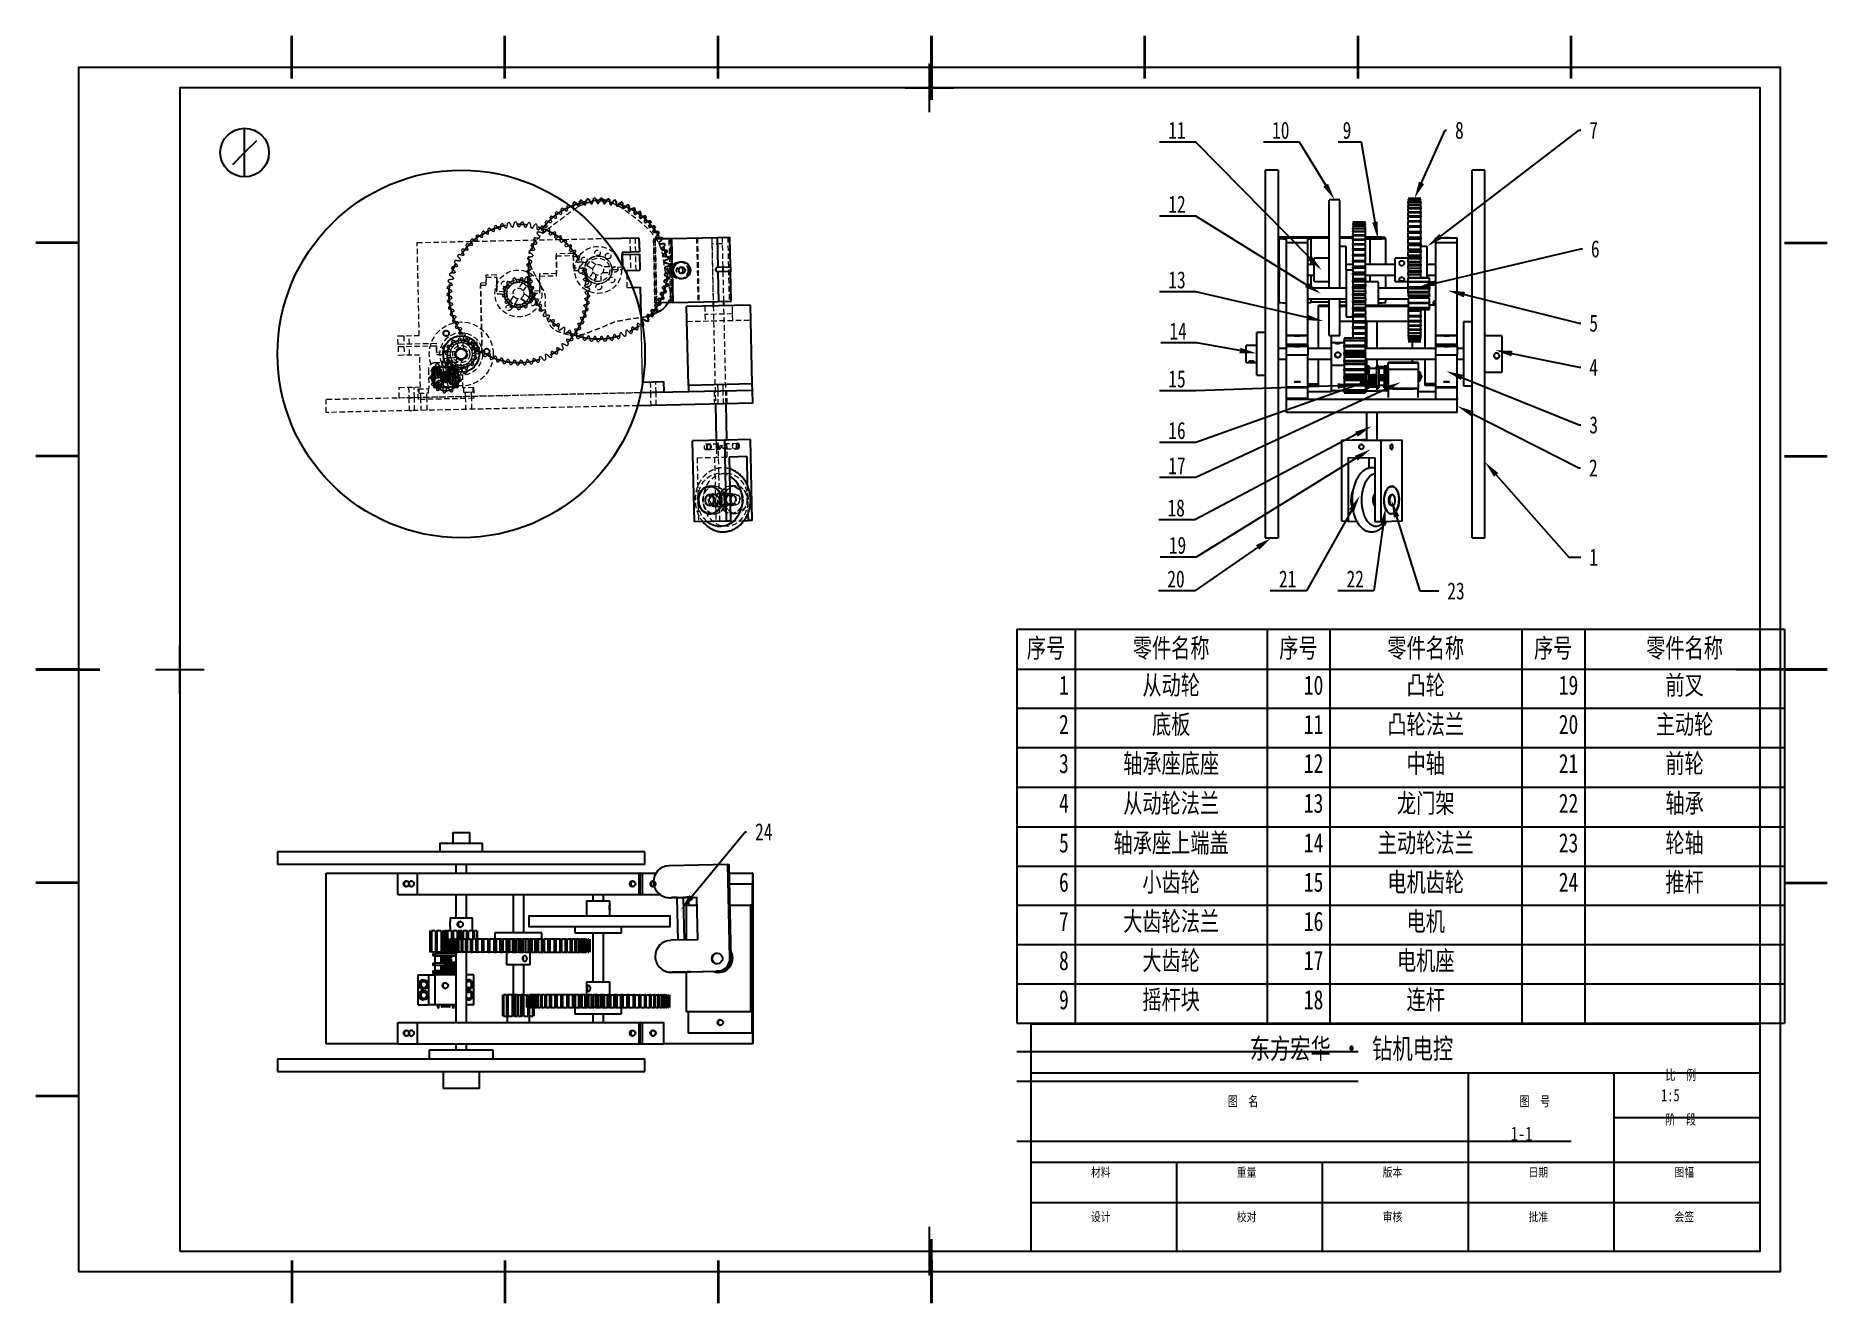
# Model space of a CAD drawing. Header units: millimetres. Extents: x 0 to 420, y 0 to 297.
import ezdxf
from ezdxf import colors
from ezdxf.entities.mleader import LeaderData, LeaderLine
from ezdxf.math import Vec2, Vec3

# ---------------------------------------------------------------- set-up
doc = ezdxf.new("R2010")
doc.units = ezdxf.units.MM
doc.linetypes.add('CENTERX2', pattern=[20.32, 12.7, -2.54, 2.54, -2.54])
doc.linetypes.add('HIDDEN', pattern=[1.905, 1.27, -0.635])
doc.layers.add('10', color=7, linetype='Continuous')
doc.styles.get("Standard").update_dxf_attribs({"font": 'hyswlongfangsong.ttf'})

# ---------------------------------------------------------------- blocks, each defined once
blk = doc.blocks.new('*T1')
at = {"color": 0, "linetype": 'ByBlock', "lineweight": -2, "transparency": 16777216}
for p, q in [((0, 0), (180, 0)), ((0, 0), (0, -92.33)), ((13.69, 0), (13.69, -92.33)), ((58.69, 0), (58.69, -92.33)), ((73.38, 0), (73.38, -92.33)), ((118.38, 0), (118.38, -92.33)), ((133.15, 0), (133.15, -92.33)), ((180, 0), (180, -92.33)), ((0, -9.38), (180, -9.38)), ((0, -18.56), (180, -18.56)), ((0, -27.74), (180, -27.74)), ((0, -37.05), (180, -37.05)), ((0, -46.34), (180, -46.34)), ((0, -55.55), (180, -55.55)), ((0, -64.73), (180, -64.73)), ((0, -73.92), (180, -73.92)), ((0, -83.1), (180, -83.1)), ((0, -92.33), (180, -92.33))]:
    blk.add_line(p, q, dxfattribs=at)
at = {"color": 0, "transparency": 16777216, "char_height": 4.5}
for s, insert, width, attachment_point in [('序号', (6.84, -4.69), 10.6874, 5), ('零件名称', (36.19, -4.69), 42, 5), ('序号', (66.03, -4.69), 11.6931, 5), ('零件名称', (95.88, -4.69), 42, 5), ('序号', (125.76, -4.69), 11.766, 5), ('零件名称', (156.57, -4.69), 43.8535, 5), ('1', (12.19, -10.88), 10.6874, 3), ('从动轮', (36.19, -10.88), 42, 2), ('10', (71.88, -10.88), 11.6931, 3), ('凸轮', (95.88, -10.88), 42, 2), ('19', (131.65, -10.88), 11.766, 3), ('前叉', (156.57, -10.88), 43.8535, 2), ('2', (12.19, -20.06), 10.6874, 3), ('底板', (36.19, -20.06), 42, 2), ('11', (71.88, -20.06), 11.6931, 3), ('凸轮法兰', (95.88, -20.06), 42, 2), ('20', (131.65, -20.06), 11.766, 3), ('主动轮', (156.57, -20.06), 43.8535, 2), ('3', (12.19, -29.24), 10.6874, 3), ('轴承座底座', (36.19, -29.24), 42, 2), ('12', (71.88, -29.24), 11.6931, 3), ('中轴', (95.88, -29.24), 42, 2), ('21', (131.65, -29.24), 11.766, 3), ('前轮', (156.57, -29.24), 43.8535, 2), ('4', (12.19, -38.55), 10.6874, 3), ('从动轮法兰', (36.19, -38.55), 42, 2), ('13', (71.88, -38.55), 11.6931, 3), ('龙门架', (95.88, -38.55), 42, 2), ('22', (131.65, -38.55), 11.766, 3), ('轴承', (156.57, -38.55), 43.8535, 2), ('5', (12.19, -47.84), 10.6874, 3), ('轴承座上端盖', (36.19, -47.84), 42, 2), ('14', (71.88, -47.84), 11.6931, 3), ('主动轮法兰', (95.88, -47.84), 42, 2), ('23', (131.65, -47.84), 11.766, 3), ('轮轴', (156.57, -47.84), 43.8535, 2), ('6', (12.19, -57.05), 10.6874, 3), ('小齿轮', (36.19, -57.05), 42, 2), ('15', (71.88, -57.05), 11.6931, 3), ('电机齿轮', (95.88, -57.05), 42, 2), ('24', (131.65, -57.05), 11.766, 3), ('推杆', (156.57, -57.05), 43.8535, 2), ('7', (12.19, -66.23), 10.6874, 3), ('大齿轮法兰', (36.19, -66.23), 42, 2), ('16', (71.88, -66.23), 11.6931, 3), ('电机', (95.88, -66.23), 42, 2), ('8', (12.19, -75.42), 10.6874, 3), ('大齿轮', (36.19, -75.42), 42, 2), ('17', (71.88, -75.42), 11.6931, 3), ('电机座', (95.88, -75.42), 42, 2), ('摇杆块', (36.19, -84.6), 42, 2), ('连杆', (95.88, -84.6), 42, 2), ('9', (12.19, -84.6), 10.6874, 3), ('18', (71.88, -84.6), 11.6931, 3)]:
    blk.add_mtext(s, dxfattribs=dict(at, insert=insert, width=width, attachment_point=attachment_point))
blk = doc.blocks.new('HH_FRAME_A3')
at = {"layer": 'HH_TITLE'}
for p, q in [((210, 287), (210, 299)), ((204, 293), (216, 293)), ((41, 271), (41, 283)), ((41, 277), (44, 280)), ((41, 277), (38, 274)), ((25, 143.5), (25, 155.5)), ((415, 143.5), (415, 155.5)), ((19, 149.5), (31, 149.5)), ((409, 149.5), (421, 149.5)), ((235, 50), (415, 50)), ((343, 28), (343, 50)), ((379, 28), (379, 50)), ((379, 39), (415, 39)), ((235, 28), (415, 28)), ((271, 18), (271, 28)), ((307, 18), (307, 28)), ((343, 18), (343, 28)), ((379, 18), (379, 28)), ((235, 18), (415, 18)), ((271, 6), (271, 18)), ((307, 6), (307, 18)), ((343, 6), (343, 18)), ((379, 6), (379, 18)), ((210, 0), (210, 12)), ((204, 6), (216, 6))]:
    blk.add_line(p, q, dxfattribs=at)
for points in [[(0, 1), (420, 1), (420, 298), (0, 298)], [(25, 6), (415, 6), (415, 293), (25, 293)], [(235, 6), (415, 6), (415, 62), (235, 62)]]:
    blk.add_lwpolyline(points, close=True, dxfattribs=at)
blk.add_circle((41, 277), 6, dxfattribs=at)
for s, height, p in [('东方宏华 · 钻机电控', 5, (289.04, 53.5)), ('比  例', 2.5, (391.61, 48.25)), ('图  名', 2.5, (283.61, 41.75)), ('图  号', 2.5, (355.61, 41.75)), ('阶  段', 2.5, (391.61, 37.25)), ('材料', 2.2, (249.84, 24.4)), ('重量', 2.2, (285.84, 24.4)), ('版本', 2.2, (321.84, 24.4)), ('日期', 2.2, (357.84, 24.4)), ('图幅', 2.2, (393.84, 24.4)), ('设计', 2.2, (249.84, 13.4)), ('校对', 2.2, (285.84, 13.4)), ('审核', 2.2, (321.84, 13.4)), ('批准', 2.2, (357.84, 13.4)), ('会签', 2.2, (393.84, 13.4))]:
    blk.add_text(s, height=height, dxfattribs=at).set_placement(p)
for tag, p, height in [('SCALE', (390.53, 43), 3), ('TITLE', (278.21, 32.5), 5), ('DWG_NO', (353.45, 33.25), 3.5), ('STAGE', (390.53, 32), 3), ('MATERIAL', (246.96, 19.1), 2.8), ('WEIGHT', (282.96, 19.1), 2.8), ('VERSION', (318.96, 19.1), 2.8), ('DATE', (354.96, 19.1), 2.8), ('SHEET', (390.96, 19.1), 2.8), ('DESIGN', (246.96, 8.1), 2.8), ('CHECKED', (282.96, 8.1), 2.8), ('REVIEWED', (318.96, 8.1), 2.8), ('APPROVED', (354.96, 8.1), 2.8), ('COUNTERSIGN', (390.96, 8.1), 2.8)]:
    blk.add_attdef(tag, p, '', height=height, dxfattribs=at)

msp = doc.modelspace()

# ---------------------------------------------------------------- linework, layer by layer
at = {"color": 7, "linetype": 'Continuous', "lineweight": 35}
for p, q in [((60, 287), (60, 297)), ((110, 287), (110, 297)), ((160, 287), (160, 297)), ((210, 297), (210, 282)), ((210, 287), (210, 297)), ((260, 287), (260, 297)), ((310, 287), (310, 297)), ((360, 287), (360, 297)), ((10, 248.5), (0, 248.5)), ((410, 248.5), (420, 248.5)), ((10, 198.5), (0, 198.5)), ((410, 198.5), (420, 198.5)), ((0, 148.5), (15, 148.5)), ((10, 148.5), (0, 148.5)), ((420, 148.5), (405, 148.5)), ((410, 148.5), (420, 148.5)), ((10, 98.5), (0, 98.5)), ((410, 98.5), (420, 98.5)), ((10, 48.5), (0, 48.5)), ((210, 0), (210, 15)), ((60, 10), (60, 0)), ((110, 10), (110, 0)), ((160, 10), (160, 0)), ((210, 10), (210, 0))]:
    msp.add_line(p, q, dxfattribs=at)
at = {"color": 7, "linetype": 'Continuous', "lineweight": 25}
for p, q in [((291.25, 265.51), (288.25, 265.51)), ((288.25, 265.51), (288.25, 179.38)), ((291.25, 265.51), (291.25, 179.38)), ((339.75, 265.51), (336.75, 265.51)), ((336.75, 197.11), (336.75, 265.51)), ((339.75, 197.11), (339.75, 265.51)), ((128.54, 257.6), (129.01, 257.81)), ((131.4, 258.52), (132.28, 258.58)), ((134.54, 258.14), (135.2, 257.84)), ((136.1, 257.39), (136.5, 257.19)), ((305.75, 258.6), (303.25, 258.6)), ((324.75, 258.89), (321.75, 258.89)), ((321.75, 258.88), (324.75, 258.88)), ((324.75, 258.86), (321.75, 258.86)), ((321.75, 258.74), (324.75, 258.74)), ((324.75, 258.68), (321.75, 258.68)), ((321.75, 258.55), (321.75, 258.68)), ((321.75, 258.45), (324.75, 258.45)), ((324.75, 258.35), (321.75, 258.35)), ((321.75, 258.13), (321.75, 258.35)), ((321.75, 258), (324.75, 258)), ((321.75, 258), (321.75, 257.87)), ((324.75, 257.87), (321.75, 257.87)), ((321.75, 257.4), (324.75, 257.4)), ((321.75, 257.4), (321.75, 257.24)), ((324.75, 257.24), (321.75, 257.24)), ((321.75, 256.66), (324.75, 256.66)), ((321.75, 256.66), (321.75, 256.46)), ((324.75, 256.46), (321.75, 256.46)), ((324.75, 258.55), (324.75, 258.68)), ((324.75, 258.13), (324.75, 258.35)), ((324.75, 258), (324.75, 257.87)), ((324.75, 257.4), (324.75, 257.24)), ((324.75, 256.66), (324.75, 256.46)), ((308.75, 253.36), (311.75, 253.36)), ((311.75, 253.34), (308.75, 253.34)), ((308.75, 253.24), (311.75, 253.24)), ((311.75, 253.18), (308.75, 253.18)), ((308.75, 253.18), (308.75, 253.05)), ((308.75, 252.96), (311.75, 252.96)), ((311.75, 252.87), (308.75, 252.87)), ((308.75, 252.87), (308.75, 252.66)), ((308.75, 252.53), (311.75, 252.53)), ((311.75, 252.4), (308.75, 252.4)), ((311.75, 253.05), (311.75, 253.18)), ((311.75, 252.66), (311.75, 252.87)), ((321.75, 255.79), (324.75, 255.79)), ((321.75, 255.79), (321.75, 255.56)), ((324.75, 255.56), (321.75, 255.56)), ((321.75, 254.79), (324.75, 254.79)), ((321.75, 254.79), (321.75, 254.53)), ((324.75, 254.53), (321.75, 254.53)), ((321.75, 253.67), (324.75, 253.67)), ((321.75, 253.67), (321.75, 253.38)), ((324.75, 253.38), (321.75, 253.38)), ((321.75, 252.44), (324.75, 252.44)), ((321.75, 252.44), (321.75, 252.13)), ((324.75, 252.13), (321.75, 252.13)), ((324.75, 255.79), (324.75, 255.56)), ((324.75, 254.79), (324.75, 254.53)), ((324.75, 253.67), (324.75, 253.38)), ((324.75, 252.44), (324.75, 252.13)), ((133.24, 249.51), (141.42, 249.69)), ((141.42, 249.69), (141.5, 246.35)), ((146.9, 249.47), (149.06, 249.51)), ((149.06, 249.51), (159.8, 249.75)), ((149.06, 249.51), (149.39, 234.52)), ((159.8, 249.75), (162.73, 249.81)), ((159.95, 242.82), (159.8, 249.75)), ((162.88, 242.89), (162.73, 249.81)), ((303.25, 249.81), (291.25, 249.8)), ((291.25, 249.74), (291.5, 249.5)), ((291.5, 234.5), (291.5, 249.5)), ((293.25, 249.69), (298.25, 249.69)), ((293.25, 248.56), (293.25, 249.69)), ((293.25, 248.56), (298.25, 248.56)), ((293.25, 226.79), (293.25, 248.56)), ((298.25, 248.56), (298.25, 249.69)), ((298.25, 226.79), (298.25, 248.56)), ((298.86, 249.64), (303.25, 249.64)), ((299, 249.51), (298.86, 249.64)), ((299, 243.4), (299, 249.5)), ((308.75, 249.81), (305.75, 249.81)), ((305.75, 249.64), (308.75, 249.65)), ((308.75, 251.95), (311.75, 251.95)), ((308.75, 251.79), (308.75, 251.95)), ((311.75, 251.79), (308.75, 251.79)), ((308.75, 251.23), (311.75, 251.23)), ((308.75, 251.03), (308.75, 251.23)), ((311.75, 251.03), (308.75, 251.03)), ((308.75, 250.37), (311.75, 250.37)), ((308.75, 250.14), (308.75, 250.37)), ((311.75, 250.14), (308.75, 250.14)), ((308.75, 249.38), (311.75, 249.38)), ((308.75, 249.13), (308.75, 249.38)), ((311.75, 249.13), (308.75, 249.13)), ((308.75, 248.28), (311.75, 248.28)), ((308.75, 247.99), (308.75, 248.28)), ((311.75, 247.99), (308.75, 247.99)), ((311.75, 251.79), (311.75, 251.95)), ((311.75, 251.03), (311.75, 251.23)), ((311.75, 250.14), (311.75, 250.37)), ((313.18, 249.81), (311.75, 249.81)), ((311.75, 249.13), (311.75, 249.38)), ((311.75, 247.99), (311.75, 248.28)), ((312.83, 243.4), (312.83, 249.43)), ((316.5, 249.51), (316.25, 249.75)), ((316.5, 243.4), (316.5, 249.51)), ((321.75, 251.12), (324.75, 251.12)), ((321.75, 251.12), (321.75, 250.78)), ((324.75, 250.78), (321.75, 250.78)), ((321.75, 249.71), (324.75, 249.71)), ((321.75, 249.71), (321.75, 249.36)), ((324.75, 249.71), (321.75, 249.71)), ((324.75, 249.36), (321.75, 249.36)), ((324.75, 248.36), (321.75, 248.36)), ((324.75, 248.35), (321.75, 248.35)), ((324.75, 248.24), (321.75, 248.24)), ((321.75, 248.24), (324.75, 248.24)), ((321.75, 248.24), (321.75, 247.87)), ((324.75, 247.87), (321.75, 247.87)), ((324.75, 251.12), (324.75, 250.78)), ((324.75, 249.71), (324.75, 249.36)), ((324.75, 248.24), (324.75, 247.87)), ((328.25, 249.69), (333.25, 249.69)), ((328.25, 248.56), (328.25, 249.69)), ((328.25, 248.56), (333.25, 248.56)), ((328.25, 226.78), (328.25, 248.56)), ((333.25, 248.56), (333.25, 249.69)), ((333.25, 226.78), (333.25, 248.56)), ((141.5, 246.35), (137.5, 246.26)), ((137.5, 246.26), (137.57, 243.03)), ((137.51, 245.76), (141.51, 245.85)), ((137.57, 243.03), (137.51, 245.76)), ((141.51, 245.85), (141.59, 242.1)), ((303.25, 244.9), (299.75, 244.9)), ((299.75, 242.05), (299.75, 244.9)), ((307.25, 247.65), (305.75, 247.65)), ((307.25, 242.12), (307.25, 247.65)), ((308.75, 247.06), (311.75, 247.06)), ((308.75, 246.75), (308.75, 247.06)), ((311.75, 246.75), (308.75, 246.75)), ((308.75, 245.75), (311.75, 245.75)), ((308.75, 245.42), (308.75, 245.75)), ((311.75, 245.42), (308.75, 245.42)), ((308.75, 244.35), (311.75, 244.35)), ((308.75, 244), (308.75, 244.35)), ((311.75, 244), (308.75, 244)), ((311.75, 246.75), (311.75, 247.06)), ((311.75, 245.42), (311.75, 245.75)), ((311.75, 244), (311.75, 244.35)), ((321.75, 244.9), (318.75, 244.9)), ((318.75, 239.4), (318.75, 244.9)), ((324.75, 246.95), (321.75, 246.95)), ((321.75, 246.94), (321.75, 246.95)), ((324.75, 246.94), (321.75, 246.94)), ((321.75, 246.7), (324.75, 246.7)), ((321.75, 246.7), (321.75, 246.32)), ((324.75, 246.32), (321.75, 246.32)), ((324.75, 245.49), (321.75, 245.49)), ((321.75, 245.48), (321.75, 245.49)), ((324.75, 245.48), (321.75, 245.48)), ((321.75, 245.12), (324.75, 245.12)), ((321.75, 245.12), (321.75, 244.74)), ((324.75, 244.74), (321.75, 244.74)), ((324.75, 244), (321.75, 244)), ((321.75, 243.99), (321.75, 244)), ((324.75, 243.99), (321.75, 243.99)), ((326.25, 247.65), (324.75, 247.65)), ((324.75, 246.94), (324.75, 246.95)), ((324.75, 246.7), (324.75, 246.32)), ((324.75, 245.48), (324.75, 245.49)), ((324.75, 245.12), (324.75, 244.74)), ((324.75, 243.99), (324.75, 244)), ((326.25, 240.31), (326.25, 247.65)), ((138.59, 242.03), (141.59, 242.1)), ((138.61, 240.98), (138.59, 242.03)), ((159.95, 242.82), (162.88, 242.89)), ((162.91, 241.74), (159.98, 241.68)), ((160.13, 234.75), (159.98, 241.68)), ((161.16, 241.7), (161.14, 242.85)), ((163.06, 234.82), (162.91, 241.74)), ((299.75, 243.4), (298.25, 243.4)), ((298.25, 240.9), (299.75, 240.9)), ((299, 237.87), (299, 240.9)), ((299.75, 239.4), (299.75, 242.05)), ((308.75, 243.4), (307.25, 243.4)), ((308.75, 242.12), (307.25, 242.12)), ((307.25, 242.12), (307.25, 239.67)), ((307.25, 239.67), (307.25, 231.12)), ((308.75, 242.99), (311.75, 242.99)), ((308.75, 242.98), (311.75, 242.98)), ((311.75, 242.89), (308.75, 242.89)), ((308.75, 242.88), (311.75, 242.88)), ((308.75, 242.52), (308.75, 242.88)), ((311.75, 242.52), (308.75, 242.52)), ((308.75, 242.12), (308.75, 241.75)), ((308.75, 241.59), (311.75, 241.59)), ((308.75, 241.59), (308.75, 241.58)), ((308.75, 241.58), (311.75, 241.58)), ((308.75, 241.58), (308.75, 241.5)), ((311.75, 241.41), (308.75, 241.41)), ((308.75, 241.36), (311.75, 241.36)), ((308.75, 240.98), (308.75, 241.36)), ((311.75, 240.98), (308.75, 240.98)), ((308.75, 240.13), (311.75, 240.13)), ((308.75, 240.13), (308.75, 240.12)), ((308.75, 240.12), (311.75, 240.12)), ((308.75, 239.78), (311.75, 239.78)), ((308.75, 239.39), (308.75, 239.78)), ((318.75, 243.4), (311.75, 243.4)), ((311.75, 242.52), (311.75, 242.88)), ((311.75, 241.59), (311.75, 241.58)), ((311.75, 241.58), (311.75, 241.5)), ((311.75, 240.98), (311.75, 241.36)), ((311.75, 240.9), (318.75, 240.9)), ((311.75, 240.13), (311.75, 240.12)), ((311.75, 239.39), (311.75, 239.78)), ((312.83, 239.37), (312.83, 240.9)), ((316.5, 237.87), (316.5, 240.9)), ((321.75, 243.52), (324.75, 243.52)), ((321.75, 243.52), (321.75, 243.13)), ((324.75, 243.13), (321.75, 243.13)), ((324.75, 242.49), (321.75, 242.49)), ((321.75, 242.48), (321.75, 242.49)), ((324.75, 242.48), (321.75, 242.48)), ((321.75, 241.9), (324.75, 241.9)), ((321.75, 241.9), (321.75, 241.51)), ((324.75, 241.51), (321.75, 241.51)), ((324.75, 240.99), (321.75, 240.99)), ((321.75, 240.98), (321.75, 240.99)), ((324.75, 240.98), (321.75, 240.98)), ((326.75, 240.31), (321.75, 240.31)), ((321.75, 240.27), (326.75, 240.27)), ((326.75, 240.19), (321.75, 240.19)), ((321.75, 239.46), (326.75, 239.46)), ((321.75, 239.46), (321.75, 239.25)), ((324.75, 243.52), (324.75, 243.13)), ((324.75, 242.48), (324.75, 242.49)), ((324.75, 241.9), (324.75, 241.51)), ((324.75, 240.98), (324.75, 240.99)), ((328.25, 243.4), (326.25, 243.4)), ((326.25, 240.9), (328.25, 240.9)), ((326.75, 239.46), (326.75, 239.25)), ((139.88, 238.06), (141.68, 238.1)), ((141.68, 238.1), (141.82, 231.62)), ((307.25, 237.87), (298.25, 237.87)), ((298.25, 235.37), (307.25, 235.37)), ((299, 234.51), (299, 235.37)), ((299.75, 239.4), (300.62, 239.4)), ((301.9, 239.4), (303.25, 239.4)), ((311.75, 239.39), (308.75, 239.39)), ((308.75, 238.65), (311.75, 238.65)), ((308.75, 238.65), (308.75, 238.64)), ((308.75, 238.64), (311.75, 238.64)), ((308.75, 238.18), (311.75, 238.18)), ((308.75, 237.79), (308.75, 238.18)), ((311.75, 237.79), (308.75, 237.79)), ((308.75, 237.14), (311.75, 237.14)), ((308.75, 237.14), (308.75, 237.13)), ((308.75, 237.13), (311.75, 237.13)), ((308.75, 236.56), (311.75, 236.56)), ((308.75, 236.17), (308.75, 236.56)), ((311.75, 236.17), (308.75, 236.17)), ((308.75, 235.63), (311.75, 235.63)), ((308.75, 235.63), (308.75, 235.62)), ((308.75, 235.62), (311.75, 235.62)), ((314.75, 239.37), (311.75, 239.37)), ((311.75, 238.65), (311.75, 238.64)), ((311.75, 237.79), (311.75, 238.18)), ((311.75, 237.14), (311.75, 237.13)), ((311.75, 236.17), (311.75, 236.56)), ((311.75, 235.63), (311.75, 235.62)), ((314.75, 239.37), (314.75, 238.14)), ((314.75, 238.14), (314.75, 233.87)), ((321.75, 237.87), (314.75, 237.87)), ((314.75, 235.37), (321.75, 235.37)), ((316.5, 234.52), (316.5, 235.37)), ((318.75, 239.4), (321.75, 239.4)), ((326.75, 239.25), (321.75, 239.25)), ((326.75, 238.14), (321.75, 238.14)), ((326.75, 238.06), (321.75, 238.06)), ((321.75, 238.01), (326.75, 238.01)), ((321.75, 238.01), (321.75, 237.71)), ((326.75, 237.71), (321.75, 237.71)), ((326.75, 236.97), (321.75, 236.97)), ((321.75, 236.77), (321.75, 236.97)), ((326.75, 236.77), (321.75, 236.77)), ((321.75, 236.23), (326.75, 236.23)), ((321.75, 236.23), (321.75, 235.92)), ((326.75, 235.92), (321.75, 235.92)), ((321.75, 235.76), (326.75, 235.76)), ((326.75, 235.72), (321.75, 235.72)), ((326.75, 235.53), (321.75, 235.53)), ((328.25, 239.24), (326.75, 239.24)), ((326.75, 238.01), (326.75, 237.71)), ((326.75, 236.23), (326.75, 235.92)), ((143.94, 231.43), (143.27, 231.23)), ((149.39, 234.52), (146.33, 234.45)), ((149.39, 234.52), (160.13, 234.75)), ((167.58, 233.91), (152.59, 233.59)), ((152.99, 215.09), (152.59, 233.59)), ((158.81, 234.72), (158.83, 233.72)), ((160.13, 234.75), (163.06, 234.82)), ((161.33, 233.78), (161.31, 234.78)), ((167.99, 215.42), (167.58, 233.91)), ((291.25, 234.74), (291.5, 234.5)), ((299, 234.64), (303.25, 234.65)), ((300.75, 233.91), (303.25, 233.91)), ((300.75, 233.59), (300.75, 233.91)), ((300.75, 223.69), (300.75, 233.59)), ((303.25, 233.59), (300.75, 233.59)), ((305.75, 234.65), (307.25, 234.65)), ((305.75, 233.91), (307.25, 233.91)), ((307.25, 233.59), (305.75, 233.59)), ((307.25, 231.12), (308.75, 231.12)), ((308.75, 234.95), (311.75, 234.95)), ((308.75, 234.56), (308.75, 234.95)), ((311.75, 234.56), (308.75, 234.56)), ((308.75, 234.13), (311.75, 234.13)), ((308.75, 234.13), (308.75, 234.12)), ((308.75, 234.12), (311.75, 234.12)), ((308.75, 233.35), (311.75, 233.35)), ((308.75, 232.96), (308.75, 233.35)), ((311.75, 232.96), (308.75, 232.96)), ((308.75, 232.66), (311.75, 232.66)), ((308.75, 232.66), (308.75, 232.65)), ((308.75, 232.65), (311.75, 232.65)), ((308.75, 231.78), (311.75, 231.78)), ((308.75, 231.4), (308.75, 231.78)), ((311.75, 231.4), (308.75, 231.4)), ((308.75, 231.36), (311.75, 231.36)), ((308.75, 231.28), (308.75, 231.22)), ((308.75, 231.22), (311.75, 231.22)), ((308.75, 231.22), (308.75, 231.21)), ((308.75, 231.21), (311.75, 231.21)), ((312, 233.82), (311.74, 233.81)), ((311.75, 234.56), (311.75, 234.95)), ((311.75, 234.13), (311.75, 234.12)), ((311.75, 233.87), (314.75, 233.87)), ((321.75, 233.59), (311.75, 233.59)), ((311.75, 232.96), (311.75, 233.35)), ((311.75, 232.66), (311.75, 232.65)), ((311.75, 231.4), (311.75, 231.78)), ((311.75, 231.22), (311.75, 231.28)), ((311.75, 231.22), (311.75, 231.21)), ((312, 233.87), (312, 233.75)), ((314.5, 233.75), (314.5, 233.87)), ((314.75, 233.91), (321.75, 233.91)), ((321.75, 234.54), (326.75, 234.54)), ((321.75, 234.54), (321.75, 234.28)), ((326.75, 234.28), (321.75, 234.28)), ((321.75, 233.33), (326.75, 233.33)), ((321.75, 233.33), (321.75, 233.19)), ((326.75, 233.19), (321.75, 233.19)), ((321.75, 232.87), (326.75, 232.87)), ((321.75, 232.87), (326.75, 232.87)), ((321.75, 232.76), (324.75, 232.76)), ((321.75, 232.76), (321.75, 232.44)), ((324.75, 232.44), (321.75, 232.44)), ((321.75, 231.47), (324.75, 231.47)), ((321.75, 231.47), (321.75, 231.17)), ((324.75, 231.17), (321.75, 231.17)), ((324.75, 232.76), (324.75, 232.87)), ((324.75, 232.76), (324.75, 232.44)), ((324.75, 231.47), (324.75, 231.17)), ((325.75, 223.69), (325.75, 232.87)), ((326.75, 234.54), (326.75, 234.28)), ((326.75, 233.99), (328.25, 233.99)), ((326.75, 233.33), (326.75, 233.19)), ((288.25, 227.44), (286.25, 227.44)), ((286.25, 217.72), (286.25, 227.44)), ((308.75, 230.09), (305.75, 230.09)), ((308.75, 230.25), (311.75, 230.25)), ((308.75, 229.89), (308.75, 230.25)), ((308.75, 229.89), (311.75, 229.89)), ((311.75, 229.89), (308.75, 229.89)), ((308.75, 229.89), (308.75, 229.89)), ((308.75, 229.83), (311.75, 229.83)), ((308.75, 229.82), (311.75, 229.82)), ((308.75, 228.79), (311.75, 228.79)), ((308.75, 228.44), (308.75, 228.79)), ((311.75, 228.44), (308.75, 228.44)), ((308.75, 227.39), (311.75, 227.39)), ((308.75, 227.07), (308.75, 227.39)), ((311.75, 227.07), (308.75, 227.07)), ((311.75, 229.89), (311.75, 230.25)), ((321.75, 230.09), (311.75, 230.09)), ((311.75, 229.89), (311.75, 229.89)), ((311.75, 228.44), (311.75, 228.79)), ((311.75, 227.07), (311.75, 227.39)), ((312, 230.09), (312, 223.69)), ((314.5, 223.69), (314.5, 230.09)), ((321.75, 230.27), (324.75, 230.27)), ((321.75, 230.27), (321.75, 230)), ((324.75, 230), (321.75, 230)), ((321.75, 229.19), (324.75, 229.19)), ((321.75, 229.19), (321.75, 228.94)), ((324.75, 228.94), (321.75, 228.94)), ((321.75, 228.22), (324.75, 228.22)), ((321.75, 228.22), (321.75, 228.01)), ((324.75, 228.01), (321.75, 228.01)), ((321.75, 227.39), (324.75, 227.39)), ((321.75, 227.39), (321.75, 227.21)), ((324.75, 227.21), (321.75, 227.21)), ((324.75, 230.27), (324.75, 230)), ((324.75, 229.19), (324.75, 228.94)), ((324.75, 228.22), (324.75, 228.01)), ((324.75, 227.39), (324.75, 227.21)), ((336.75, 229.94), (334.75, 229.94)), ((334.75, 229.94), (334.75, 214.94)), ((95.5, 222.65), (95.5, 222.65)), ((286.25, 224.44), (283.75, 224.44)), ((283.75, 220.55), (283.75, 224.44)), ((293.25, 223.69), (291.25, 223.69)), ((298.25, 226.79), (293.25, 226.79)), ((293.25, 226.68), (293.25, 226.79)), ((298.25, 226.68), (293.25, 226.68)), ((293.25, 224.68), (293.25, 226.68)), ((298.25, 224.68), (293.25, 224.68)), ((293.25, 224.37), (293.25, 224.68)), ((293.25, 224.37), (298.25, 224.37)), ((293.25, 224.18), (293.25, 224.37)), ((298.25, 224.18), (293.25, 224.18)), ((293.25, 222.18), (293.25, 224.18)), ((298.25, 226.68), (298.25, 226.79)), ((298.25, 224.68), (298.25, 226.68)), ((298.25, 224.37), (298.25, 224.68)), ((298.25, 224.18), (298.25, 224.37)), ((298.25, 224.18), (298.25, 222.18)), ((303.75, 223.69), (298.25, 223.69)), ((303.25, 226.8), (305.75, 226.8)), ((303.75, 225.07), (303.75, 226.8)), ((304.66, 225.07), (303.75, 225.07)), ((303.75, 219.82), (303.75, 225.07)), ((306.75, 225.07), (305.84, 225.07)), ((306.75, 226.19), (311.75, 226.19)), ((311.75, 226.16), (306.75, 226.16)), ((306.75, 225.67), (311.75, 225.67)), ((306.75, 225.5), (306.75, 225.67)), ((311.75, 225.5), (306.75, 225.5)), ((311.75, 224.42), (306.75, 224.42)), ((306.75, 224.14), (306.75, 224.41)), ((306.75, 224.41), (311.75, 224.41)), ((311.75, 224.14), (306.75, 224.14)), ((306.75, 223.24), (311.75, 223.24)), ((306.75, 223.04), (311.75, 223.04)), ((311.75, 222.94), (306.75, 222.94)), ((306.75, 222.7), (311.75, 222.7)), ((306.75, 222.39), (306.75, 222.7)), ((311.75, 225.5), (311.75, 225.67)), ((311.75, 224.14), (311.75, 224.41)), ((311.75, 224), (311.75, 223.78)), ((328.25, 223.69), (311.75, 223.69)), ((311.75, 223.24), (311.75, 223.18)), ((311.75, 222.39), (311.75, 222.7)), ((321.75, 226.69), (324.75, 226.69)), ((321.75, 226.69), (321.75, 226.55)), ((324.75, 226.55), (321.75, 226.55)), ((321.75, 226.14), (324.75, 226.14)), ((324.75, 226.03), (321.75, 226.03)), ((321.75, 225.87), (321.75, 225.74)), ((321.75, 225.74), (324.75, 225.74)), ((324.75, 225.66), (321.75, 225.66)), ((321.75, 225.53), (321.75, 225.49)), ((321.75, 225.49), (324.75, 225.49)), ((324.75, 225.45), (321.75, 225.45)), ((321.75, 225.4), (324.75, 225.4)), ((321.75, 225.4), (324.75, 225.4)), ((322.75, 223.69), (322.75, 225.4)), ((324.75, 226.69), (324.75, 226.55)), ((324.75, 225.74), (324.75, 225.87)), ((324.75, 225.49), (324.75, 225.53)), ((333.25, 226.78), (328.25, 226.78)), ((328.25, 226.67), (328.25, 226.78)), ((333.25, 226.67), (328.25, 226.67)), ((328.25, 224.68), (328.25, 226.67)), ((333.25, 224.68), (328.25, 224.68)), ((328.25, 224.37), (328.25, 224.68)), ((328.25, 224.37), (333.25, 224.37)), ((328.25, 224.18), (328.25, 224.37)), ((333.25, 224.18), (328.25, 224.18)), ((328.25, 222.18), (328.25, 224.18)), ((333.25, 226.67), (333.25, 226.78)), ((333.25, 224.68), (333.25, 226.67)), ((333.25, 224.37), (333.25, 224.68)), ((333.25, 224.18), (333.25, 224.37)), ((333.25, 224.18), (333.25, 222.18)), ((334.75, 223.69), (333.25, 223.69)), ((343.75, 226.69), (339.75, 226.69)), ((343.75, 226.69), (343.75, 218.19)), ((95.63, 221.36), (95.63, 221.36)), ((283.75, 220.44), (283.75, 220.55)), ((283.75, 220.44), (286.25, 220.44)), ((291.25, 221.19), (293.25, 221.19)), ((298.25, 222.18), (293.25, 222.18)), ((293.25, 214.72), (293.25, 222.18)), ((298.25, 214.72), (298.25, 222.18)), ((298.25, 221.19), (303.75, 221.19)), ((300.75, 215.09), (300.75, 221.19)), ((303.75, 219.82), (306.75, 219.82)), ((303.75, 213.59), (303.75, 219.82)), ((311.75, 222.39), (306.75, 222.39)), ((306.75, 222.11), (311.75, 222.11)), ((306.75, 221.98), (311.75, 221.98)), ((306.75, 221.79), (311.75, 221.79)), ((306.75, 220.93), (311.75, 220.93)), ((306.75, 220.84), (306.75, 220.93)), ((306.75, 220.79), (311.75, 220.79)), ((311.75, 220.75), (306.75, 220.75)), ((306.75, 220.65), (306.75, 220.75)), ((306.75, 220.18), (311.75, 220.18)), ((306.75, 219.99), (306.75, 220.18)), ((311.75, 219.99), (306.75, 219.99)), ((311.75, 218.87), (306.75, 218.87)), ((306.75, 218.85), (311.75, 218.85)), ((306.75, 218.57), (306.75, 218.85)), ((311.75, 218.57), (306.75, 218.57)), ((311.75, 221.84), (311.75, 221.79)), ((311.75, 221.19), (328.25, 221.19)), ((311.75, 220.84), (311.75, 220.93)), ((311.75, 220.65), (311.75, 220.75)), ((311.75, 220.38), (311.75, 220.25)), ((311.75, 219.99), (311.75, 220.18)), ((311.75, 218.57), (311.75, 218.85)), ((312, 221.19), (312, 218.07)), ((312.1, 218.95), (312.08, 218.95)), ((312.08, 218.95), (312.08, 217.6)), ((312.6, 219.62), (312.1, 219.62)), ((312.6, 219.62), (312.1, 219.62)), ((312.1, 219.51), (312.1, 219.62)), ((312.1, 219.62), (312.1, 219.62)), ((312.1, 219.51), (312.6, 219.51)), ((312.1, 219), (312.1, 219.51)), ((312.6, 219), (312.1, 219)), ((312.1, 215), (312.1, 219)), ((312.6, 219.51), (312.6, 219.62)), ((312.6, 219.62), (312.6, 219.62)), ((312.6, 219.51), (312.6, 219)), ((314.35, 219.03), (312.6, 219.03)), ((312.6, 215), (312.6, 219)), ((314.35, 219.08), (314.1, 219.08)), ((314.1, 219.04), (314.1, 219.08)), ((314.1, 219.04), (314.35, 219.04)), ((314.1, 219.03), (314.1, 219.04)), ((314.35, 219.03), (314.1, 219.03)), ((314.85, 219.57), (314.35, 219.57)), ((314.85, 219.57), (314.35, 219.57)), ((314.35, 219.57), (314.35, 219.51)), ((314.35, 219.57), (314.35, 219.57)), ((314.35, 219), (314.35, 219.51)), ((314.35, 219.51), (314.85, 219.51)), ((314.85, 219), (314.35, 219)), ((314.35, 219), (314.35, 215)), ((314.5, 219.57), (314.5, 221.19)), ((314.85, 219.57), (314.85, 219.51)), ((314.85, 219.57), (314.85, 219.57)), ((314.85, 219.51), (314.85, 219)), ((315.1, 219.08), (314.85, 219.08)), ((314.85, 219.04), (315.1, 219.04)), ((316.1, 219.03), (314.85, 219.03)), ((315.1, 219.03), (314.85, 219.03)), ((314.85, 219), (314.85, 215)), ((316.1, 219.46), (315.1, 219.46)), ((315.1, 219.45), (315.1, 219.46)), ((315.1, 219.45), (316.1, 219.45)), ((315.1, 219.44), (315.1, 219.45)), ((316.1, 219.44), (315.1, 219.44)), ((315.1, 219.28), (315.1, 219.44)), ((315.1, 219.28), (316.1, 219.28)), ((315.1, 219.25), (315.1, 219.28)), ((316.1, 219.25), (315.1, 219.25)), ((315.1, 219.03), (315.1, 219.25)), ((316.6, 219.62), (316.1, 219.62)), ((316.6, 219.62), (316.1, 219.62)), ((316.1, 219.62), (316.1, 219.51)), ((316.1, 219.62), (316.1, 219.62)), ((316.1, 219.51), (316.6, 219.51)), ((316.1, 219), (316.1, 219.51)), ((316.6, 219), (316.1, 219)), ((316.1, 219), (316.1, 215)), ((316.6, 219.62), (316.6, 219.51)), ((316.6, 219.62), (316.6, 219.62)), ((316.6, 219.51), (316.6, 219)), ((316.6, 219), (316.6, 215)), ((317.1, 219.61), (316.8, 219.61)), ((316.8, 219.61), (316.8, 219.52)), ((316.8, 219.61), (316.8, 219.61)), ((317.1, 219.61), (316.8, 219.61)), ((316.8, 219.52), (316.8, 219.48)), ((316.8, 219.52), (317.1, 219.52)), ((316.8, 219.48), (316.8, 214.56)), ((317.1, 219.48), (316.8, 219.48)), ((324.1, 220.46), (317.1, 220.46)), ((324.1, 220.46), (317.1, 220.46)), ((317.1, 220.46), (317.1, 220.35)), ((317.1, 220.46), (317.1, 220.46)), ((317.1, 220.35), (324.1, 220.35)), ((317.1, 218.82), (317.1, 220.35)), ((324.1, 218.82), (317.1, 218.82)), ((317.1, 218.82), (317.1, 214.32)), ((322.75, 220.46), (322.75, 221.19)), ((324.1, 220.46), (324.1, 220.35)), ((324.1, 220.46), (324.1, 220.46)), ((324.1, 220.35), (324.1, 218.82)), ((324.1, 218.82), (324.1, 214.32)), ((325.75, 215.09), (325.75, 221.19)), ((333.25, 222.18), (328.25, 222.18)), ((328.25, 214.72), (328.25, 222.18)), ((333.25, 214.72), (333.25, 222.18)), ((333.25, 221.19), (334.75, 221.19)), ((142.3, 215.86), (147.16, 215.96)), ((147.16, 215.96), (147.21, 213.46)), ((167.99, 215.42), (152.99, 215.09)), ((152.99, 215.09), (153.02, 213.59)), ((168.02, 213.92), (167.99, 215.42)), ((286.25, 217.44), (286.25, 217.72)), ((286.25, 217.44), (288.25, 217.44)), ((293.25, 214.72), (298.25, 214.72)), ((293.25, 214.61), (293.25, 214.72)), ((293.25, 214.61), (298.25, 214.61)), ((293.25, 212.11), (293.25, 214.61)), ((298.25, 215.42), (300.75, 215.42)), ((298.25, 215.09), (300.75, 215.09)), ((298.25, 214.61), (298.25, 214.72)), ((298.25, 212.11), (298.25, 214.61)), ((306.75, 217.72), (311.75, 217.72)), ((306.75, 217.72), (306.75, 217.66)), ((306.75, 217.52), (311.75, 217.52)), ((311.75, 217.39), (306.75, 217.39)), ((306.75, 217.12), (311.75, 217.12)), ((306.75, 216.8), (306.75, 217.12)), ((311.75, 216.8), (306.75, 216.8)), ((306.75, 216.57), (311.75, 216.57)), ((306.75, 216.46), (311.75, 216.46)), ((306.75, 216.32), (306.75, 216.27)), ((306.75, 216.27), (311.75, 216.27)), ((306.75, 215.37), (311.75, 215.37)), ((306.75, 215.09), (306.75, 215.37)), ((306.75, 215.09), (311.75, 215.09)), ((311.75, 215.09), (306.75, 215.09)), ((311.75, 217.72), (311.75, 217.66)), ((311.75, 216.8), (311.75, 217.12)), ((311.75, 216.32), (311.75, 216.27)), ((311.75, 215.09), (311.75, 215.37)), ((312.08, 218.07), (311.9, 218.07)), ((311.9, 218.07), (311.9, 217.04)), ((311.9, 217.04), (311.9, 216.07)), ((311.9, 216.07), (312.1, 216.07)), ((312, 216.07), (312, 213.74)), ((312.08, 217.6), (312.1, 217.6)), ((312.08, 216.07), (312.08, 215.18)), ((312.08, 215.18), (312.1, 215.18)), ((312.1, 215), (312.6, 215)), ((312.1, 214.51), (312.1, 215)), ((312.1, 214.51), (312.6, 214.51)), ((312.6, 217.53), (314.35, 217.53)), ((313.1, 217.43), (312.6, 217.43)), ((313.1, 217.32), (312.6, 217.32)), ((312.6, 217.28), (313.1, 217.28)), ((313.1, 217.21), (312.6, 217.21)), ((313.1, 217.1), (312.6, 217.1)), ((313.1, 216.97), (312.6, 216.97)), ((312.6, 216.85), (313.1, 216.85)), ((313.1, 216.78), (312.6, 216.78)), ((312.6, 216.75), (313.1, 216.75)), ((313.1, 216.65), (312.6, 216.65)), ((312.6, 216.44), (313.1, 216.44)), ((312.6, 216.38), (313.1, 216.38)), ((313.1, 216.38), (312.6, 216.38)), ((313.1, 216.36), (312.6, 216.36)), ((312.6, 216.1), (312.85, 216.1)), ((312.85, 216.05), (312.6, 216.05)), ((312.6, 215.86), (312.85, 215.86)), ((312.85, 215.84), (312.6, 215.84)), ((312.6, 215.76), (312.85, 215.76)), ((312.85, 215.75), (312.6, 215.75)), ((312.6, 215.1), (312.85, 215.1)), ((312.6, 215), (312.6, 214.51)), ((312.85, 216.33), (314.35, 216.33)), ((312.85, 216.32), (312.85, 216.33)), ((314.35, 216.32), (312.85, 216.32)), ((312.85, 216.11), (312.85, 216.32)), ((312.85, 216.11), (314.35, 216.11)), ((312.85, 216.08), (312.85, 216.11)), ((314.35, 216.08), (312.85, 216.08)), ((312.85, 215.84), (312.85, 216.08)), ((314.35, 215.84), (312.85, 215.84)), ((312.85, 215.75), (312.85, 215.84)), ((314.35, 215.75), (312.85, 215.75)), ((312.85, 215.75), (312.85, 215.7)), ((312.85, 215.7), (314.35, 215.7)), ((312.85, 215.66), (312.85, 215.7)), ((314.35, 215.66), (312.85, 215.66)), ((312.85, 215.55), (312.85, 215.66)), ((312.85, 215.55), (314.35, 215.55)), ((312.85, 215.41), (312.85, 215.55)), ((314.35, 215.41), (312.85, 215.41)), ((312.85, 215.41), (312.85, 215.25)), ((312.85, 215.25), (314.35, 215.25)), ((312.85, 215.21), (312.85, 215.25)), ((314.35, 215.21), (312.85, 215.21)), ((312.85, 215.19), (312.85, 215.21)), ((312.85, 215.19), (314.35, 215.19)), ((312.85, 215.15), (312.85, 215.19)), ((314.35, 215.15), (312.85, 215.15)), ((312.85, 215.15), (312.85, 214.88)), ((312.85, 214.88), (314.35, 214.88)), ((312.85, 214.86), (312.85, 214.88)), ((314.35, 214.86), (312.85, 214.86)), ((312.85, 214.86), (312.85, 214.72)), ((312.85, 214.72), (314.35, 214.72)), ((314.35, 214.72), (312.85, 214.72)), ((312.85, 214.72), (312.85, 214.72)), ((313.1, 217.43), (313.1, 217.53)), ((313.1, 217.31), (313.1, 217.43)), ((313.1, 217.28), (313.1, 217.32)), ((313.1, 217.21), (313.1, 217.28)), ((313.1, 217.1), (313.1, 217.21)), ((313.1, 216.97), (313.1, 217.1)), ((313.1, 216.85), (313.1, 216.97)), ((313.1, 216.78), (313.1, 216.85)), ((313.1, 216.75), (313.1, 216.78)), ((313.1, 216.65), (313.1, 216.76)), ((313.1, 216.44), (313.1, 216.65)), ((313.35, 216.6), (313.1, 216.6)), ((313.1, 216.38), (313.1, 216.44)), ((313.1, 216.38), (313.1, 216.38)), ((313.1, 216.36), (313.1, 216.38)), ((313.1, 216.33), (313.1, 216.36)), ((314.35, 217.52), (313.35, 217.52)), ((313.35, 217.52), (313.35, 217.5)), ((313.35, 217.5), (314.35, 217.5)), ((313.35, 217.44), (313.35, 217.5)), ((314.35, 217.44), (313.35, 217.44)), ((313.35, 217.28), (313.35, 217.44)), ((314.35, 217.28), (313.35, 217.28)), ((313.35, 217.16), (313.35, 217.28)), ((314.35, 217.16), (313.35, 217.16)), ((313.35, 217.16), (313.35, 217.07)), ((313.35, 217.07), (314.35, 217.07)), ((313.35, 217.01), (313.35, 217.07)), ((314.35, 217.01), (313.35, 217.01)), ((313.35, 216.94), (313.35, 217.01)), ((313.35, 216.94), (314.35, 216.94)), ((313.35, 216.82), (313.35, 216.94)), ((314.35, 216.82), (313.35, 216.82)), ((313.35, 216.82), (313.35, 216.65)), ((313.35, 216.65), (314.35, 216.65)), ((313.35, 216.59), (313.35, 216.65)), ((314.35, 216.59), (313.35, 216.59)), ((313.35, 216.57), (313.35, 216.59)), ((313.35, 216.57), (314.35, 216.57)), ((313.35, 216.51), (313.35, 216.57)), ((314.35, 216.51), (313.35, 216.51)), ((313.35, 216.51), (313.35, 216.33)), ((314.35, 215), (314.85, 215)), ((314.35, 214.51), (314.35, 215)), ((314.35, 214.51), (314.85, 214.51)), ((314.5, 213.74), (314.5, 214.51)), ((314.85, 217.53), (316.1, 217.53)), ((315.1, 216.6), (314.85, 216.6)), ((314.85, 215.1), (316.1, 215.1)), ((314.85, 215), (314.85, 214.51)), ((315.1, 217.53), (315.1, 217.48)), ((315.1, 217.45), (315.1, 217.48)), ((316.1, 217.46), (315.1, 217.46)), ((315.1, 217.46), (315.1, 217.44)), ((315.1, 217.44), (316.1, 217.44)), ((315.1, 217.44), (315.1, 217.41)), ((316.1, 217.41), (315.1, 217.41)), ((315.1, 217.41), (315.1, 217.23)), ((315.1, 217.09), (315.1, 217.23)), ((316.1, 217.09), (315.1, 217.09)), ((315.1, 217.09), (315.1, 216.99)), ((315.1, 216.99), (316.1, 216.99)), ((315.1, 216.99), (315.1, 216.96)), ((316.1, 216.96), (315.1, 216.96)), ((315.1, 216.96), (315.1, 216.9)), ((315.1, 216.9), (316.1, 216.9)), ((315.1, 216.79), (315.1, 216.9)), ((315.1, 216.79), (315.1, 216.57)), ((315.1, 216.57), (316.1, 216.57)), ((315.1, 216.57), (315.1, 216.54)), ((315.1, 216.54), (316.1, 216.54)), ((316.1, 216.54), (315.1, 216.54)), ((315.1, 216.54), (315.1, 216.54)), ((315.1, 216.54), (315.1, 216.33)), ((315.1, 216.33), (316.1, 216.33)), ((316.1, 216.33), (315.1, 216.33)), ((315.1, 216.33), (315.1, 216.33)), ((316.1, 215), (316.6, 215)), ((316.1, 214.51), (316.1, 215)), ((316.1, 214.51), (316.6, 214.51)), ((316.6, 215), (316.6, 214.51)), ((316.8, 214.56), (317.1, 214.56)), ((316.8, 214.56), (316.8, 214.52)), ((316.8, 214.52), (317.1, 214.52)), ((324.1, 214.32), (317.1, 214.32)), ((317.1, 214.27), (317.1, 214.32)), ((324.1, 214.27), (317.1, 214.27)), ((317.1, 214.27), (317.1, 212.21)), ((324.5, 218.17), (324.1, 218.17)), ((324.65, 217.48), (324.1, 217.48)), ((324.65, 217.48), (324.1, 217.48)), ((324.65, 216.78), (324.1, 216.78)), ((324.1, 216.17), (324.5, 216.17)), ((324.1, 214.27), (324.1, 214.32)), ((324.1, 212.21), (324.1, 214.27)), ((324.5, 218.17), (324.5, 218.17)), ((324.5, 217.48), (324.5, 218.17)), ((324.5, 216.93), (324.5, 217.31)), ((324.5, 216.17), (324.5, 216.78)), ((324.6, 218.07), (324.6, 217.48)), ((324.6, 218.07), (324.6, 218.07)), ((324.65, 217.56), (324.6, 217.56)), ((324.65, 217.55), (324.6, 217.55)), ((324.6, 217.25), (324.6, 216.99)), ((324.6, 216.78), (324.6, 216.27)), ((324.65, 217.55), (324.65, 217.56)), ((324.65, 217.48), (324.65, 217.48)), ((324.85, 217.36), (324.85, 217.35)), ((324.85, 217.35), (324.85, 217.28)), ((324.85, 217.28), (324.85, 216.98)), ((324.85, 217.28), (324.85, 217.28)), ((328.25, 215.42), (325.75, 215.42)), ((328.25, 215.09), (325.75, 215.09)), ((328.25, 214.72), (333.25, 214.72)), ((328.25, 214.61), (328.25, 214.72)), ((328.25, 214.61), (333.25, 214.61)), ((328.25, 212.11), (328.25, 214.61)), ((333.25, 214.61), (333.25, 214.72)), ((333.25, 212.11), (333.25, 214.61)), ((334.75, 214.94), (336.75, 214.94)), ((339.75, 218.19), (343.75, 218.19)), ((168.08, 210.92), (141.07, 210.33)), ((147.21, 213.46), (141.83, 213.35)), ((168.02, 213.92), (141.84, 213.35)), ((159.34, 210.73), (159.52, 202.23)), ((162.02, 202.29), (161.83, 210.78)), ((168.08, 210.92), (168.02, 213.92)), ((293.25, 212.11), (298.25, 212.11)), ((293.25, 211.74), (293.25, 212.11)), ((293.25, 208.74), (293.25, 211.74)), ((333.25, 211.74), (293.25, 211.74)), ((303.75, 213.59), (298.25, 213.59)), ((303.75, 213.92), (306.75, 213.92)), ((306.75, 214.01), (311.75, 214.01)), ((306.75, 213.84), (306.75, 214.01)), ((311.75, 213.84), (306.75, 213.84)), ((306.75, 213.35), (311.75, 213.35)), ((311.75, 213.32), (306.75, 213.32)), ((311.75, 213.84), (311.75, 214.01)), ((311.75, 213.92), (312, 213.92)), ((314.5, 213.92), (317.1, 213.92)), ((328.25, 213.59), (324.1, 213.59)), ((333.25, 212.11), (333.25, 211.74)), ((333.25, 208.74), (333.25, 211.74)), ((333.25, 208.74), (293.25, 208.74)), ((312, 208.74), (312, 202.26)), ((314.5, 202.26), (314.5, 208.74)), ((161.54, 202.27), (154, 202.11)), ((154.42, 183.11), (154, 202.11)), ((167.54, 202.41), (161.54, 202.27)), ((161.96, 183.28), (161.54, 202.27)), ((167.95, 183.41), (167.54, 202.41)), ((306.19, 202.24), (311.09, 202.41)), ((306.19, 183.25), (306.19, 202.24)), ((315.41, 202.11), (306.19, 202.24)), ((311.09, 202.41), (312, 202.39)), ((314.5, 202.36), (320.32, 202.27)), ((320.32, 202.27), (315.41, 202.11)), ((315.41, 183.11), (315.41, 202.11)), ((320.32, 183.28), (320.32, 202.27)), ((166.67, 198.39), (162.59, 198.3)), ((162.59, 198.3), (162.91, 183.3)), ((166.67, 198.39), (166.82, 191.71)), ((307.66, 198.22), (307.66, 183.22)), ((307.66, 198.22), (313.94, 198.13)), ((312.56, 198.15), (312.56, 195.67)), ((313.94, 198.13), (313.94, 183.14)), ((336.75, 179.38), (336.75, 197.11)), ((339.75, 179.38), (339.75, 197.11)), ((158.05, 189.45), (157.91, 189.44)), ((318.09, 189.44), (317.88, 189.45)), ((157.97, 186.94), (158.1, 186.95)), ((166.96, 185.06), (167, 183.39)), ((317.85, 186.95), (318.05, 186.94)), ((161.96, 183.28), (154.42, 183.11)), ((162.91, 183.3), (161.96, 183.28)), ((166.02, 183.37), (167, 183.39)), ((167.95, 183.41), (167, 183.39)), ((307.66, 183.22), (306.19, 183.25)), ((307.66, 183.22), (309.69, 183.29)), ((315.41, 183.11), (313.94, 183.14)), ((320.32, 183.28), (315.41, 183.11)), ((288.25, 179.38), (291.25, 179.38)), ((336.75, 179.38), (339.75, 179.38)), ((97.74, 110.27), (97.74, 107.77)), ((97.74, 110.27), (101.74, 110.27)), ((101.74, 107.77), (101.74, 110.27)), ((56.68, 105.77), (56.68, 102.77)), ((142.81, 105.77), (56.68, 105.77)), ((94.74, 107.77), (94.74, 105.77)), ((94.74, 107.77), (104.74, 107.77)), ((104.74, 105.77), (104.74, 107.77)), ((142.81, 102.77), (142.81, 105.77)), ((142.81, 102.77), (56.68, 102.77)), ((98.49, 102.77), (98.49, 100.77)), ((100.99, 100.77), (100.99, 102.77)), ((162.23, 102.83), (148.49, 102.52)), ((162.73, 80.84), (162.23, 102.83)), ((162.23, 102.83), (162.56, 102.83)), ((163.06, 80.84), (162.56, 102.83)), ((68.04, 100.77), (84.9, 100.77)), ((68.04, 60.77), (68.04, 100.77)), ((84.9, 95.77), (84.9, 100.77)), ((84.9, 100.77), (89.42, 100.77)), ((89.42, 100.77), (89.42, 95.77)), ((89.42, 100.77), (141.42, 100.77)), ((141.42, 100.77), (141.42, 95.77)), ((141.42, 100.77), (141.5, 100.77)), ((141.5, 100.77), (141.5, 95.77)), ((141.5, 100.77), (141.51, 100.77)), ((141.51, 100.77), (141.51, 95.77)), ((141.51, 100.77), (141.59, 100.77)), ((141.59, 95.77), (141.59, 100.77)), ((141.68, 100.77), (141.59, 100.77)), ((141.68, 95.77), (141.68, 100.77)), ((141.68, 100.77), (142.16, 100.77)), ((142.16, 100.77), (142.16, 95.77)), ((142.16, 100.77), (145.4, 100.77)), ((162.61, 100.77), (168.02, 100.77)), ((162.67, 98.27), (167.99, 98.27)), ((167.99, 98.27), (167.99, 93.27)), ((167.99, 98.27), (168.02, 98.27)), ((168.02, 100.77), (168.02, 60.77)), ((168.08, 100.77), (168.02, 100.77)), ((168.02, 98.27), (168.02, 90.27)), ((168.08, 100.77), (168.08, 60.77)), ((84.9, 95.77), (89.42, 95.77)), ((89.42, 95.77), (141.42, 95.77)), ((98.49, 95.77), (98.49, 90.27)), ((100.99, 90.27), (100.99, 95.77)), ((111.89, 95.77), (111.89, 86.77)), ((114.39, 86.77), (114.39, 95.77)), ((129.09, 94.27), (129.09, 90.77)), ((129.09, 94.27), (134.59, 94.27)), ((130.59, 95.77), (130.59, 94.27)), ((133.09, 94.27), (133.09, 95.77)), ((134.58, 93.42), (134.58, 93.41)), ((134.59, 93.41), (134.59, 94.27)), ((141.42, 95.77), (141.5, 95.77)), ((141.5, 95.77), (141.51, 95.77)), ((141.51, 95.77), (141.59, 95.77)), ((141.59, 95.77), (141.68, 95.77)), ((141.68, 95.77), (142.16, 95.77)), ((142.16, 95.77), (146.33, 95.77)), ((148.58, 95.02), (148.9, 95.02)), ((148.66, 95.02), (154.91, 95.16)), ((148.66, 95.02), (148.99, 95.02)), ((148.99, 95.02), (148.9, 95.02)), ((148.99, 95.02), (150.32, 95.05)), ((150.32, 95.06), (150.55, 85.06)), ((151.82, 95.09), (154.91, 95.16)), ((152.05, 85.1), (151.82, 95.09)), ((152.59, 85.11), (152.59, 93.27)), ((152.59, 93.27), (154.95, 93.27)), ((152.99, 95.11), (152.99, 93.27)), ((154.91, 95.16), (155.13, 85.17)), ((162.78, 93.27), (167.58, 93.27)), ((167.58, 93.27), (167.58, 68.27)), ((167.99, 93.27), (167.58, 93.27)), ((97.12, 90.27), (97.12, 89.36)), ((97.12, 90.27), (102.36, 90.27)), ((102.36, 90.27), (102.37, 90.27)), ((102.37, 87.27), (102.37, 90.27)), ((115.59, 90.77), (115.59, 88.27)), ((126.34, 88.27), (126.34, 86.77)), ((134.59, 90.77), (134.59, 92.13)), ((137.34, 86.77), (137.34, 88.27)), ((148.73, 88.27), (148.73, 90.77)), ((168.02, 90.27), (167.66, 90.27)), ((167.66, 90.27), (167.66, 71.27)), ((92.34, 87.27), (92.34, 82.27)), ((92.34, 87.27), (92.34, 82.27)), ((92.66, 82.27), (92.66, 87.27)), ((92.79, 87.27), (92.79, 82.27)), ((93.75, 82.27), (93.75, 87.27)), ((93.75, 87.27), (94, 87.27)), ((94, 87.27), (94, 82.27)), ((95, 87.27), (95, 82.27)), ((95.18, 87.27), (95.18, 82.27)), ((95.22, 87.27), (95.22, 82.27)), ((95.38, 82.27), (95.38, 87.27)), ((95.38, 87.27), (95.69, 87.27)), ((95.69, 87.27), (95.69, 82.27)), ((95.99, 87.27), (95.99, 82.27)), ((96, 87.27), (96, 82.27)), ((96.39, 85.27), (96.39, 82.27)), ((96.4, 85.27), (96.4, 87.27)), ((96.4, 87.27), (96.55, 87.27)), ((96.43, 82.27), (96.43, 85.27)), ((96.46, 85.27), (96.46, 82.27)), ((96.55, 87.27), (96.55, 85.27)), ((96.62, 82.27), (96.62, 85.27)), ((96.69, 85.27), (96.69, 82.27)), ((96.83, 85.27), (96.69, 85.27)), ((96.96, 82.27), (96.96, 85.27)), ((97.07, 85.27), (97.07, 82.27)), ((97.12, 88.18), (97.12, 87.27)), ((97.46, 82.27), (97.46, 85.27)), ((97.46, 85.27), (97.6, 85.27)), ((97.57, 85.27), (97.57, 87.27)), ((97.57, 87.27), (97.83, 87.27)), ((97.6, 85.27), (97.6, 82.27)), ((97.83, 87.27), (97.83, 85.27)), ((98.1, 82.27), (98.1, 85.27)), ((98.1, 85.27), (98.28, 85.27)), ((98.28, 85.27), (98.28, 82.27)), ((98.78, 87.27), (98.78, 85.27)), ((98.88, 82.27), (98.88, 85.27)), ((98.88, 85.27), (99.1, 85.27)), ((98.97, 87.27), (98.97, 85.27)), ((99.04, 87.27), (99.04, 85.27)), ((99.1, 85.27), (99.1, 82.27)), ((99.23, 85.27), (99.23, 87.27)), ((99.23, 87.27), (99.55, 87.27)), ((99.55, 87.27), (99.55, 85.27)), ((99.8, 82.27), (99.8, 85.27)), ((99.8, 85.27), (100.04, 85.27)), ((99.87, 85.27), (99.87, 87.27)), ((100.03, 87.27), (100.03, 85.27)), ((100.04, 85.27), (100.04, 82.27)), ((100.23, 87.27), (100.23, 85.27)), ((100.84, 82.27), (100.84, 85.27)), ((100.84, 85.27), (101.11, 85.27)), ((101.02, 85.27), (101.02, 87.27)), ((101.02, 87.27), (101.31, 87.27)), ((101.11, 85.27), (101.11, 82.27)), ((101.31, 87.27), (101.31, 85.27)), ((101.34, 85.27), (101.34, 87.27)), ((101.37, 87.27), (101.37, 85.27)), ((102, 82.27), (102, 85.27)), ((102, 85.27), (102.29, 85.27)), ((102.29, 85.27), (102.29, 82.27)), ((102.51, 87.27), (102.71, 87.27)), ((102.51, 85.27), (102.51, 87.27)), ((102.71, 87.27), (102.71, 85.27)), ((103.26, 82.27), (103.26, 85.27)), ((103.26, 85.27), (103.58, 85.27)), ((103.37, 85.27), (103.37, 87.27)), ((103.44, 87.27), (103.44, 85.27)), ((103.58, 85.27), (103.58, 82.27)), ((104.61, 82.27), (104.61, 85.27)), ((104.61, 85.27), (104.95, 85.27)), ((104.95, 85.27), (104.95, 82.27)), ((106, 85.27), (106, 82.27)), ((106.01, 85.27), (106, 85.27)), ((106.01, 85.27), (106.01, 82.27)), ((106.04, 82.27), (106.04, 85.27)), ((106.04, 85.27), (106.4, 85.27)), ((106.4, 85.27), (106.4, 82.27)), ((107.37, 85.27), (107.37, 82.27)), ((107.38, 85.27), (107.37, 85.27)), ((107.38, 85.27), (107.38, 82.27)), ((107.44, 85.27), (107.38, 85.27)), ((107.51, 85.27), (107.51, 82.27)), ((107.54, 82.27), (107.54, 85.27)), ((107.54, 85.27), (107.91, 85.27)), ((107.64, 86.77), (107.64, 85.27)), ((108.56, 86.77), (107.64, 86.77)), ((107.91, 85.27), (107.91, 82.27)), ((118.64, 86.77), (108.56, 86.77)), ((108.8, 85.27), (108.8, 82.27)), ((108.81, 85.27), (108.8, 85.27)), ((108.81, 85.27), (108.81, 82.27)), ((109.09, 82.27), (109.09, 85.27)), ((109.09, 85.27), (109.47, 85.27)), ((109.47, 85.27), (109.47, 82.27)), ((110.27, 85.27), (110.27, 82.27)), ((110.28, 85.27), (110.27, 85.27)), ((110.28, 85.27), (110.28, 82.27)), ((110.67, 82.27), (110.67, 85.27)), ((110.67, 85.27), (111.07, 85.27)), ((111.07, 85.27), (111.07, 82.27)), ((111.77, 85.27), (111.77, 82.27)), ((111.78, 85.27), (111.77, 85.27)), ((111.78, 85.27), (111.78, 82.27)), ((112.28, 82.27), (112.28, 85.27)), ((112.28, 85.27), (112.68, 85.27)), ((112.68, 85.27), (112.68, 82.27)), ((113.28, 85.27), (113.28, 82.27)), ((113.29, 85.27), (113.28, 85.27)), ((113.29, 85.27), (113.29, 82.27)), ((113.9, 82.27), (113.9, 85.27)), ((113.9, 85.27), (114.3, 85.27)), ((114.3, 85.27), (114.3, 82.27)), ((114.78, 85.27), (114.78, 82.27)), ((114.79, 85.27), (114.78, 85.27)), ((114.79, 85.27), (114.79, 82.27)), ((115.51, 82.27), (115.51, 85.27)), ((115.51, 85.27), (115.9, 85.27)), ((115.9, 85.27), (115.9, 82.27)), ((116.27, 85.27), (116.27, 82.27)), ((116.28, 85.27), (116.27, 85.27)), ((116.28, 85.27), (116.28, 82.27)), ((117.1, 82.27), (117.1, 85.27)), ((117.1, 85.27), (117.49, 85.27)), ((117.49, 85.27), (117.49, 82.27)), ((117.74, 85.27), (117.74, 82.27)), ((117.75, 85.27), (117.74, 85.27)), ((117.75, 85.27), (117.75, 82.27)), ((118.64, 85.27), (118.64, 86.77)), ((118.66, 82.27), (118.66, 85.27)), ((118.66, 85.27), (119.03, 85.27)), ((119.03, 85.27), (119.03, 82.27)), ((119.04, 82.27), (119.04, 85.27)), ((119.16, 85.27), (119.16, 82.27)), ((119.17, 85.27), (119.16, 85.27)), ((119.17, 85.27), (119.17, 82.27)), ((120.16, 82.27), (120.16, 85.27)), ((120.16, 85.27), (120.51, 85.27)), ((120.51, 85.27), (120.51, 82.27)), ((120.52, 85.27), (120.52, 82.27)), ((120.53, 85.27), (120.52, 85.27)), ((120.53, 85.27), (120.53, 82.27)), ((121.59, 82.27), (121.59, 85.27)), ((121.59, 85.27), (121.93, 85.27)), ((121.93, 85.27), (121.93, 82.27)), ((122.95, 82.27), (122.95, 85.27)), ((122.95, 85.27), (123.26, 85.27)), ((123.26, 85.27), (123.26, 82.27)), ((124.21, 82.27), (124.21, 85.27)), ((124.21, 85.27), (124.5, 85.27)), ((124.5, 85.27), (124.5, 82.27)), ((125.37, 82.27), (125.37, 85.27)), ((125.37, 85.27), (125.64, 85.27)), ((125.64, 85.27), (125.64, 82.27)), ((126.34, 86.77), (137.34, 86.77)), ((126.42, 82.27), (126.42, 85.27)), ((126.42, 85.27), (126.66, 85.27)), ((126.66, 85.27), (126.66, 82.27)), ((127.34, 82.27), (127.34, 85.27)), ((127.34, 85.27), (127.55, 85.27)), ((127.55, 85.27), (127.55, 82.27)), ((128.13, 82.27), (128.13, 85.27)), ((128.13, 85.27), (128.3, 85.27)), ((128.3, 85.27), (128.3, 82.27)), ((128.78, 82.27), (128.78, 85.27)), ((128.78, 85.27), (128.92, 85.27)), ((128.92, 85.27), (128.92, 82.27)), ((129.29, 85.27), (129.08, 85.27)), ((129.29, 82.27), (129.29, 85.27)), ((129.39, 85.27), (129.39, 82.27)), ((129.64, 85.27), (129.5, 85.27)), ((129.64, 82.27), (129.64, 85.27)), ((129.7, 85.27), (129.7, 82.27)), ((129.84, 82.27), (129.84, 85.27)), ((129.86, 85.27), (129.86, 82.27)), ((129.88, 82.27), (129.88, 85.27)), ((130.59, 86.77), (130.59, 75.27)), ((133.09, 75.27), (133.09, 86.77)), ((155.13, 85.17), (148.89, 85.03)), ((93.05, 81.92), (93.05, 81.42)), ((93.05, 81.92), (93.54, 81.92)), ((93.54, 81.42), (93.05, 81.42)), ((93.54, 81.92), (93.54, 81.42)), ((93.54, 81.92), (98.49, 81.92)), ((93.54, 81.42), (98.49, 81.42)), ((93.56, 81.42), (93.56, 79.67)), ((93.64, 81.95), (93.64, 81.92)), ((94.38, 81.95), (93.64, 81.95)), ((93.75, 82.27), (94, 82.27)), ((94.99, 81.95), (94.38, 81.95)), ((94.99, 81.92), (94.99, 81.95)), ((95.06, 79.67), (95.06, 81.42)), ((95.06, 80.92), (95.15, 80.92)), ((95.33, 80.67), (95.06, 80.67)), ((95.09, 82.12), (95.09, 81.92)), ((97.09, 82.12), (95.09, 82.12)), ((95.15, 80.92), (95.15, 81.42)), ((95.15, 80.92), (95.2, 80.92)), ((95.2, 81.42), (95.2, 80.92)), ((95.2, 80.92), (95.45, 80.92)), ((95.25, 80.67), (95.25, 80.92)), ((95.27, 80.92), (95.27, 80.67)), ((95.33, 79.67), (95.33, 80.67)), ((95.33, 80.67), (95.38, 80.67)), ((95.38, 82.27), (95.69, 82.27)), ((95.38, 80.67), (95.38, 79.67)), ((95.6, 80.67), (95.38, 80.67)), ((95.43, 80.67), (95.43, 80.92)), ((95.43, 80.92), (95.43, 80.67)), ((95.45, 80.92), (95.45, 81.42)), ((95.45, 80.92), (95.5, 80.92)), ((95.5, 81.42), (95.5, 80.92)), ((95.5, 80.92), (95.5, 81.42)), ((95.5, 80.92), (95.56, 80.92)), ((95.5, 80.92), (95.5, 80.92)), ((95.56, 81.42), (95.56, 80.92)), ((95.56, 80.92), (95.75, 80.92)), ((95.6, 79.67), (95.6, 80.67)), ((95.6, 80.67), (95.69, 80.67)), ((95.69, 80.67), (95.69, 79.67)), ((95.69, 80.67), (95.71, 80.67)), ((95.71, 79.67), (95.71, 80.67)), ((95.71, 80.67), (95.78, 80.67)), ((95.75, 80.92), (95.75, 81.42)), ((95.75, 80.92), (95.87, 80.92)), ((95.78, 80.67), (95.78, 79.67)), ((95.93, 80.67), (95.78, 80.67)), ((95.86, 81.42), (95.86, 80.92)), ((95.86, 80.92), (95.91, 80.92)), ((95.91, 80.92), (95.91, 81.42)), ((95.91, 80.92), (95.98, 80.92)), ((95.93, 79.67), (95.93, 80.67)), ((95.93, 80.67), (96.05, 80.67)), ((95.98, 81.42), (95.98, 80.92)), ((95.98, 80.92), (96.08, 80.92)), ((96.05, 79.67), (96.05, 80.67)), ((96.05, 80.67), (96.14, 80.67)), ((96.08, 80.92), (96.08, 81.42)), ((96.08, 80.92), (96.21, 80.92)), ((96.14, 79.67), (96.14, 80.67)), ((96.14, 80.67), (96.21, 80.67)), ((96.21, 80.92), (96.21, 81.42)), ((96.21, 80.92), (96.34, 80.92)), ((96.21, 80.67), (96.21, 79.67)), ((96.27, 80.67), (96.21, 80.67)), ((96.26, 80.67), (96.39, 80.67)), ((96.27, 79.67), (96.27, 80.67)), ((96.34, 80.92), (96.34, 81.42)), ((96.34, 80.92), (96.41, 80.92)), ((96.39, 79.67), (96.39, 80.67)), ((96.39, 80.67), (96.56, 80.67)), ((96.41, 81.42), (96.41, 80.92)), ((96.41, 80.92), (96.44, 80.92)), ((96.42, 80.92), (96.53, 80.92)), ((96.44, 80.92), (96.44, 81.42)), ((96.53, 80.92), (96.53, 81.42)), ((96.53, 80.92), (96.75, 80.92)), ((96.56, 79.67), (96.56, 80.67)), ((96.56, 80.67), (96.63, 80.67)), ((96.63, 79.67), (96.63, 80.67)), ((96.63, 80.67), (96.63, 79.67)), ((96.63, 80.67), (96.63, 80.67)), ((96.63, 80.67), (96.69, 80.67)), ((96.82, 82.27), (96.69, 82.27)), ((96.69, 79.67), (96.69, 80.67)), ((96.69, 80.67), (96.94, 80.67)), ((96.75, 80.92), (96.75, 81.42)), ((96.75, 80.92), (96.8, 80.92)), ((96.8, 81.42), (96.8, 80.92)), ((96.8, 80.92), (96.81, 80.92)), ((96.81, 80.92), (96.81, 81.42)), ((96.81, 80.92), (96.81, 81.42)), ((96.81, 80.92), (97.08, 80.92)), ((96.81, 79.92), (96.81, 78.92)), ((96.91, 79.92), (96.81, 79.92)), ((96.91, 78.92), (96.91, 79.92)), ((96.91, 79.92), (96.93, 79.92)), ((96.93, 79.92), (96.93, 78.92)), ((97.2, 79.92), (96.93, 79.92)), ((96.94, 79.92), (96.94, 80.67)), ((96.94, 80.67), (96.99, 80.67)), ((96.99, 80.67), (96.99, 79.92)), ((96.99, 80.67), (97.22, 80.67)), ((97.08, 80.92), (97.08, 81.42)), ((97.08, 80.92), (97.12, 80.92)), ((97.09, 81.92), (97.09, 82.12)), ((97.12, 81.42), (97.12, 80.92)), ((97.12, 80.92), (97.12, 80.67)), ((97.12, 80.92), (97.31, 80.92)), ((97.19, 81.95), (97.19, 81.92)), ((97.85, 81.95), (97.19, 81.95)), ((97.2, 78.92), (97.2, 79.92)), ((97.2, 79.92), (97.23, 79.92)), ((97.22, 79.92), (97.22, 80.67)), ((97.22, 80.67), (97.25, 80.67)), ((97.23, 79.92), (97.23, 78.92)), ((97.23, 79.92), (97.25, 79.92)), ((97.25, 80.67), (97.25, 79.92)), ((97.25, 80.67), (97.37, 80.67)), ((97.25, 78.92), (97.25, 79.92)), ((97.25, 79.92), (97.28, 79.92)), ((97.28, 79.92), (97.28, 78.92)), ((97.45, 79.92), (97.28, 79.92)), ((97.31, 80.92), (97.31, 81.42)), ((97.31, 80.92), (97.33, 80.92)), ((97.33, 81.42), (97.33, 80.92)), ((97.33, 80.92), (97.4, 80.92)), ((97.37, 79.92), (97.37, 80.67)), ((97.37, 80.67), (97.39, 80.67)), ((97.39, 80.67), (97.39, 79.92)), ((97.39, 79.92), (97.39, 80.67)), ((97.4, 80.92), (97.4, 81.42)), ((97.4, 81.42), (97.4, 80.92)), ((97.4, 80.92), (97.4, 80.92)), ((97.45, 78.92), (97.45, 79.92)), ((97.45, 79.92), (97.6, 79.92)), ((97.46, 82.27), (97.6, 82.27)), ((97.59, 79.92), (97.59, 78.92)), ((97.59, 79.92), (97.72, 79.92)), ((97.72, 78.92), (97.72, 79.92)), ((97.72, 79.92), (97.75, 79.92)), ((97.75, 79.92), (97.75, 78.92)), ((97.79, 79.92), (97.75, 79.92)), ((97.79, 78.92), (97.79, 79.92)), ((97.79, 79.92), (97.86, 79.92)), ((98.49, 81.95), (97.85, 81.95)), ((97.86, 78.92), (97.86, 79.92)), ((97.86, 79.92), (98.12, 79.92)), ((98.1, 82.27), (98.28, 82.27)), ((98.12, 78.92), (98.12, 79.92)), ((98.12, 79.92), (98.14, 79.92)), ((98.14, 79.92), (98.14, 78.92)), ((98.14, 79.92), (98.31, 79.92)), ((98.31, 78.92), (98.31, 79.92)), ((98.31, 79.92), (98.31, 78.92)), ((98.31, 79.92), (98.31, 79.92)), ((98.49, 82.27), (98.49, 65.77)), ((98.88, 82.27), (99.1, 82.27)), ((99.8, 82.27), (100.04, 82.27)), ((100.84, 82.27), (101.11, 82.27)), ((100.99, 65.77), (100.99, 82.27)), ((102, 82.27), (102.29, 82.27)), ((103.26, 82.27), (103.58, 82.27)), ((104.61, 82.27), (104.95, 82.27)), ((106.01, 82.27), (106, 82.27)), ((106.04, 82.27), (106.4, 82.27)), ((107.38, 82.27), (107.37, 82.27)), ((107.38, 82.27), (107.43, 82.27)), ((107.54, 82.27), (107.91, 82.27)), ((108.81, 82.27), (108.8, 82.27)), ((109.09, 82.27), (109.47, 82.27)), ((110.28, 82.27), (110.27, 82.27)), ((110.39, 82.27), (110.39, 79.27)), ((110.67, 82.27), (111.07, 82.27)), ((111.78, 82.27), (111.77, 82.27)), ((112.28, 82.27), (112.68, 82.27)), ((113.29, 82.27), (113.28, 82.27)), ((113.9, 82.27), (114.3, 82.27)), ((114.79, 82.27), (114.78, 82.27)), ((115.51, 82.27), (115.9, 82.27)), ((115.89, 79.27), (115.89, 82.27)), ((116.28, 82.27), (116.27, 82.27)), ((117.1, 82.27), (117.49, 82.27)), ((117.75, 82.27), (117.74, 82.27)), ((118.66, 82.27), (119.03, 82.27)), ((119.17, 82.27), (119.16, 82.27)), ((120.16, 82.27), (120.51, 82.27)), ((120.53, 82.27), (120.52, 82.27)), ((121.59, 82.27), (121.93, 82.27)), ((122.95, 82.27), (123.26, 82.27)), ((124.21, 82.27), (124.5, 82.27)), ((125.37, 82.27), (125.64, 82.27)), ((126.42, 82.27), (126.66, 82.27)), ((127.34, 82.27), (127.55, 82.27)), ((128.13, 82.27), (128.3, 82.27)), ((128.78, 82.27), (128.92, 82.27)), ((129.08, 82.27), (129.29, 82.27)), ((129.5, 82.27), (129.64, 82.27)), ((162.88, 80.84), (162.73, 80.84)), ((162.88, 80.84), (162.91, 80.84)), ((163.06, 80.84), (162.91, 80.84)), ((89.65, 69.92), (89.65, 76.92)), ((89.65, 76.92), (92.05, 76.92)), ((92.05, 76.92), (92.05, 69.92)), ((92.05, 76.92), (93.52, 76.92)), ((93.05, 79.67), (93.05, 79.17)), ((93.05, 79.67), (93.54, 79.67)), ((93.54, 79.17), (93.05, 79.17)), ((93.05, 77.92), (93.05, 77.42)), ((93.05, 77.92), (93.54, 77.92)), ((93.54, 77.42), (93.05, 77.42)), ((93.09, 77.22), (93.09, 76.92)), ((93.88, 77.22), (93.09, 77.22)), ((93.52, 76.92), (93.52, 69.92)), ((98.49, 76.92), (93.52, 76.92)), ((93.54, 79.67), (93.54, 79.17)), ((96.04, 79.67), (93.54, 79.67)), ((96.04, 79.17), (93.54, 79.17)), ((93.54, 77.92), (93.54, 77.42)), ((98.49, 77.92), (93.54, 77.92)), ((98.49, 77.42), (93.54, 77.42)), ((93.56, 79.17), (93.56, 77.92)), ((93.95, 77.22), (93.88, 77.22)), ((93.88, 76.92), (93.88, 77.22)), ((98.12, 77.22), (93.95, 77.22)), ((93.95, 77.22), (93.95, 76.92)), ((95.06, 77.92), (95.06, 79.17)), ((95.34, 78.92), (95.34, 77.92)), ((95.43, 78.92), (95.34, 78.92)), ((95.43, 77.92), (95.43, 78.92)), ((95.44, 78.92), (95.43, 78.92)), ((95.44, 78.92), (95.44, 77.92)), ((95.7, 78.92), (95.44, 78.92)), ((95.7, 78.92), (95.74, 78.92)), ((95.74, 78.92), (95.74, 77.92)), ((95.76, 78.92), (95.74, 78.92)), ((95.76, 77.92), (95.76, 78.92)), ((95.79, 78.92), (95.76, 78.92)), ((95.79, 78.92), (95.79, 77.92)), ((95.96, 78.92), (95.79, 78.92)), ((95.96, 78.92), (96.1, 78.92)), ((96.04, 79.17), (96.04, 79.67)), ((96.04, 79.67), (96.55, 79.67)), ((96.55, 79.17), (96.04, 79.17)), ((96.1, 78.92), (96.1, 77.92)), ((96.22, 78.92), (96.1, 78.92)), ((96.22, 77.92), (96.22, 78.92)), ((96.25, 78.92), (96.22, 78.92)), ((96.25, 78.92), (96.25, 77.92)), ((96.3, 78.92), (96.25, 78.92)), ((96.3, 77.92), (96.3, 78.92)), ((96.3, 78.92), (96.39, 78.92)), ((96.45, 78.92), (96.39, 78.92)), ((96.45, 77.92), (96.45, 78.92)), ((96.45, 78.92), (96.46, 78.92)), ((96.46, 78.92), (96.46, 77.92)), ((96.59, 78.92), (96.46, 78.92)), ((96.55, 79.67), (96.55, 79.17)), ((96.56, 79.67), (96.55, 79.67)), ((96.58, 79.17), (96.55, 79.17)), ((96.56, 79.67), (96.63, 79.67)), ((96.58, 79.17), (96.58, 79.67)), ((96.81, 79.17), (96.58, 79.17)), ((96.59, 77.92), (96.59, 78.92)), ((96.59, 78.92), (96.63, 78.92)), ((96.63, 79.67), (96.63, 79.67)), ((96.63, 79.67), (96.69, 79.67)), ((96.63, 78.92), (96.63, 77.92)), ((96.89, 78.92), (96.63, 78.92)), ((96.69, 79.67), (96.81, 79.67)), ((96.89, 77.92), (96.89, 78.92)), ((96.89, 78.92), (96.94, 78.92)), ((96.94, 78.92), (96.94, 77.92)), ((97.16, 78.92), (96.94, 78.92)), ((97.16, 77.92), (97.16, 78.92)), ((97.16, 78.92), (97.25, 78.92)), ((97.25, 78.92), (97.25, 77.92)), ((97.25, 78.92), (97.28, 78.92)), ((97.28, 77.92), (97.28, 78.92)), ((97.28, 78.92), (97.34, 78.92)), ((97.34, 78.92), (97.34, 77.92)), ((97.47, 78.92), (97.34, 78.92)), ((97.47, 77.92), (97.47, 78.92)), ((97.47, 78.92), (97.6, 78.92)), ((97.6, 77.92), (97.6, 78.92)), ((97.6, 78.92), (97.72, 78.92)), ((97.72, 77.92), (97.72, 78.92)), ((97.72, 78.92), (97.78, 78.92)), ((97.78, 78.92), (97.78, 77.92)), ((97.82, 78.92), (97.78, 78.92)), ((97.82, 77.92), (97.82, 78.92)), ((97.82, 78.92), (97.92, 78.92)), ((97.92, 77.92), (97.92, 78.92)), ((97.92, 78.92), (98.13, 78.92)), ((98.2, 77.22), (98.12, 77.22)), ((98.12, 76.92), (98.12, 77.22)), ((98.13, 77.92), (98.13, 78.92)), ((98.13, 78.92), (98.19, 78.92)), ((98.19, 77.92), (98.19, 78.92)), ((98.19, 78.92), (98.19, 77.92)), ((98.19, 78.92), (98.19, 78.92)), ((98.19, 77.92), (98.19, 78.92)), ((98.19, 78.92), (98.46, 78.92)), ((98.2, 77.22), (98.2, 76.92)), ((98.49, 77.22), (98.2, 77.22)), ((98.49, 79.67), (98.31, 79.67)), ((98.49, 79.17), (98.31, 79.17)), ((98.46, 77.92), (98.46, 78.92)), ((98.46, 78.92), (98.5, 78.92)), ((102.65, 76.92), (100.99, 76.92)), ((101.42, 75.8), (100.99, 75.71)), ((102.65, 76.92), (102.65, 69.92)), ((102.69, 76.92), (102.65, 76.92)), ((110.85, 79.27), (110.39, 79.27)), ((115.89, 79.27), (110.85, 79.27)), ((111.89, 79.27), (111.89, 72.27)), ((114.39, 72.27), (114.39, 79.27)), ((148.97, 77.53), (149.3, 77.53)), ((149.06, 77.53), (159.8, 77.77)), ((149.06, 77.53), (149.39, 77.53)), ((149.39, 77.53), (149.3, 77.53)), ((149.39, 77.53), (160.13, 77.77)), ((152.59, 68.27), (152.59, 77.6)), ((159.95, 77.77), (159.8, 77.77)), ((160.13, 77.77), (159.98, 77.77)), ((159.98, 77.77), (159.98, 77.77)), ((100.99, 73.63), (101.42, 73.55)), ((101.42, 73.3), (100.99, 73.21)), ((109.41, 72.27), (109.41, 67.27)), ((109.55, 67.27), (109.55, 72.27)), ((109.65, 72.27), (109.65, 67.27)), ((110.47, 67.27), (110.47, 72.27)), ((110.7, 72.27), (110.47, 72.27)), ((110.7, 72.27), (110.7, 67.27)), ((111.77, 67.27), (111.77, 72.27)), ((111.91, 72.27), (111.91, 67.27)), ((112, 67.27), (112, 72.27)), ((112.3, 72.27), (112, 72.27)), ((112.3, 72.27), (112.3, 67.27)), ((112.97, 67.27), (112.97, 72.27)), ((112.97, 72.27), (113.17, 72.27)), ((113.17, 67.27), (113.17, 72.27)), ((113.79, 67.27), (113.79, 72.27)), ((114.09, 72.27), (113.79, 72.27)), ((114.09, 72.27), (114.09, 67.27)), ((114.21, 67.27), (114.21, 72.27)), ((114.34, 72.27), (114.39, 72.27)), ((114.39, 67.27), (114.39, 72.27)), ((115.09, 72.27), (115.09, 69.27)), ((115.11, 69.27), (115.11, 72.27)), ((115.14, 72.27), (115.14, 69.27)), ((115.19, 72.27), (115.14, 72.27)), ((115.29, 69.27), (115.29, 72.27)), ((115.35, 72.27), (115.35, 69.27)), ((115.45, 72.27), (115.35, 72.27)), ((115.61, 69.27), (115.61, 72.27)), ((115.72, 72.27), (115.72, 69.27)), ((116.09, 69.27), (116.09, 72.27)), ((116.23, 72.27), (116.09, 72.27)), ((116.23, 72.27), (116.23, 69.27)), ((116.72, 69.27), (116.72, 72.27)), ((116.89, 72.27), (116.72, 72.27)), ((116.89, 72.27), (116.89, 69.27)), ((117.49, 69.27), (117.49, 72.27)), ((117.69, 72.27), (117.49, 72.27)), ((117.69, 72.27), (117.69, 69.27)), ((118.39, 69.27), (118.39, 72.27)), ((118.62, 72.27), (118.39, 72.27)), ((118.62, 72.27), (118.62, 69.27)), ((119.41, 69.27), (119.41, 72.27)), ((119.68, 72.27), (119.41, 72.27)), ((119.68, 72.27), (119.68, 69.27)), ((120.55, 69.27), (120.55, 72.27)), ((120.85, 72.27), (120.55, 72.27)), ((120.85, 72.27), (120.85, 69.27)), ((121.8, 69.27), (121.8, 72.27)), ((122.12, 72.27), (121.8, 72.27)), ((122.12, 72.27), (122.12, 69.27)), ((123.14, 69.27), (123.14, 72.27)), ((123.48, 72.27), (123.14, 72.27)), ((123.48, 72.27), (123.48, 69.27)), ((124.54, 69.27), (124.54, 72.27)), ((124.54, 72.27), (124.55, 72.27)), ((124.55, 69.27), (124.55, 72.27)), ((124.57, 69.27), (124.57, 72.27)), ((124.92, 72.27), (124.57, 72.27)), ((124.92, 72.27), (124.92, 69.27)), ((125.91, 69.27), (125.91, 72.27)), ((125.91, 72.27), (125.92, 72.27)), ((125.92, 69.27), (125.92, 72.27)), ((125.92, 72.27), (125.96, 72.27)), ((126.04, 72.27), (126.04, 69.27)), ((126.06, 69.27), (126.06, 72.27)), ((126.43, 72.27), (126.06, 72.27)), ((126.43, 72.27), (126.43, 69.27)), ((127.33, 69.27), (127.33, 72.27)), ((127.33, 72.27), (127.34, 72.27)), ((127.34, 69.27), (127.34, 72.27)), ((127.6, 69.27), (127.6, 72.27)), ((127.98, 72.27), (127.6, 72.27)), ((127.98, 72.27), (127.98, 69.27)), ((128.8, 69.27), (128.8, 72.27)), ((128.8, 72.27), (128.81, 72.27)), ((128.81, 69.27), (128.81, 72.27)), ((129.09, 75.27), (129.09, 72.27)), ((129.09, 75.27), (133.45, 75.27)), ((129.18, 69.27), (129.18, 72.27)), ((129.58, 72.27), (129.18, 72.27)), ((129.58, 72.27), (129.58, 69.27)), ((130.29, 69.27), (130.29, 72.27)), ((130.29, 72.27), (130.3, 72.27)), ((130.3, 69.27), (130.3, 72.27)), ((130.79, 69.27), (130.79, 72.27)), ((131.19, 72.27), (130.79, 72.27)), ((131.19, 72.27), (131.19, 69.27)), ((131.8, 69.27), (131.8, 72.27)), ((131.8, 72.27), (131.81, 72.27)), ((131.81, 69.27), (131.81, 72.27)), ((132.41, 69.27), (132.41, 72.27)), ((132.81, 72.27), (132.41, 72.27)), ((132.81, 72.27), (132.81, 69.27)), ((133.31, 69.27), (133.31, 72.27)), ((133.31, 72.27), (133.32, 72.27)), ((133.32, 69.27), (133.32, 72.27)), ((133.45, 75.27), (134.59, 75.27)), ((134.02, 69.27), (134.02, 72.27)), ((134.42, 72.27), (134.02, 72.27)), ((134.42, 72.27), (134.42, 69.27)), ((134.59, 72.27), (134.59, 75.27)), ((134.8, 69.27), (134.8, 72.27)), ((134.8, 72.27), (134.81, 72.27)), ((134.81, 69.27), (134.81, 72.27)), ((135.62, 69.27), (135.62, 72.27)), ((136, 72.27), (135.62, 72.27)), ((136, 72.27), (136, 69.27)), ((136.27, 69.27), (136.27, 72.27)), ((136.27, 72.27), (136.28, 72.27)), ((136.28, 69.27), (136.28, 72.27)), ((137.17, 69.27), (137.17, 72.27)), ((137.55, 72.27), (137.17, 72.27)), ((137.55, 72.27), (137.55, 69.27)), ((137.57, 69.27), (137.57, 72.27)), ((137.69, 72.27), (137.65, 72.27)), ((137.69, 69.27), (137.69, 72.27)), ((137.69, 72.27), (137.7, 72.27)), ((137.7, 69.27), (137.7, 72.27)), ((138.68, 69.27), (138.68, 72.27)), ((139.04, 72.27), (138.68, 72.27)), ((139.04, 72.27), (139.04, 69.27)), ((139.06, 69.27), (139.06, 72.27)), ((139.06, 72.27), (139.07, 72.27)), ((139.07, 69.27), (139.07, 72.27)), ((140.13, 69.27), (140.13, 72.27)), ((140.47, 72.27), (140.13, 72.27)), ((140.47, 72.27), (140.47, 69.27)), ((141.49, 69.27), (141.49, 72.27)), ((141.81, 72.27), (141.49, 72.27)), ((141.81, 72.27), (141.81, 69.27)), ((142.77, 69.27), (142.77, 72.27)), ((143.06, 72.27), (142.77, 72.27)), ((143.06, 72.27), (143.06, 69.27)), ((143.94, 69.27), (143.94, 72.27)), ((144.21, 72.27), (143.94, 72.27)), ((144.21, 72.27), (144.21, 69.27)), ((145, 69.27), (145, 72.27)), ((145.24, 72.27), (145, 72.27)), ((145.24, 72.27), (145.24, 69.27)), ((145.94, 69.27), (145.94, 72.27)), ((146.15, 72.27), (145.94, 72.27)), ((146.15, 72.27), (146.15, 69.27)), ((146.75, 69.27), (146.75, 72.27)), ((146.92, 72.27), (146.75, 72.27)), ((146.92, 72.27), (146.92, 69.27)), ((147.41, 69.27), (147.41, 72.27)), ((147.55, 72.27), (147.41, 72.27)), ((147.55, 72.27), (147.55, 69.27)), ((147.93, 69.27), (147.93, 72.27)), ((148.04, 72.27), (148.04, 69.27)), ((148.17, 72.27), (148.31, 72.27)), ((148.31, 69.27), (148.31, 72.27)), ((148.37, 72.27), (148.37, 69.27)), ((148.52, 69.27), (148.52, 72.27)), ((148.55, 72.27), (148.55, 69.27)), ((148.58, 69.27), (148.58, 72.27)), ((89.65, 69.92), (92.05, 69.92)), ((93.52, 69.92), (92.05, 69.92)), ((98.49, 69.92), (93.52, 69.92)), ((94.24, 69.37), (94.24, 69.92)), ((94.24, 69.37), (94.39, 69.37)), ((94.39, 69.17), (94.24, 69.17)), ((94.39, 69.37), (94.39, 69.92)), ((94.4, 69.17), (94.39, 69.17)), ((94.4, 69.37), (94.4, 69.92)), ((95.09, 69.92), (95.09, 69.52)), ((95.09, 69.52), (96.07, 69.52)), ((96.07, 69.42), (95.19, 69.42)), ((96.07, 69.52), (97.09, 69.52)), ((96.99, 69.42), (96.07, 69.42)), ((97.09, 69.52), (97.09, 69.92)), ((97.77, 69.37), (97.77, 69.92)), ((97.77, 69.37), (97.92, 69.37)), ((97.93, 69.17), (97.78, 69.17)), ((97.92, 69.37), (97.92, 69.92)), ((97.94, 69.17), (97.93, 69.17)), ((97.94, 69.37), (97.94, 69.92)), ((100.99, 71.13), (101.42, 71.05)), ((102.65, 69.92), (100.99, 69.92)), ((102.65, 69.92), (102.69, 69.92)), ((110.7, 67.27), (110.47, 67.27)), ((110.51, 67.27), (110.51, 65.77)), ((112.3, 67.27), (112, 67.27)), ((114.09, 67.27), (113.79, 67.27)), ((115.35, 69.27), (115.45, 69.27)), ((115.43, 67.27), (115.43, 69.27)), ((115.67, 67.27), (115.43, 67.27)), ((115.67, 69.27), (115.67, 67.27)), ((115.76, 65.77), (115.76, 67.27)), ((116.23, 69.27), (116.09, 69.27)), ((116.54, 67.27), (116.54, 69.27)), ((116.66, 69.27), (116.66, 67.27)), ((116.89, 69.27), (116.72, 69.27)), ((116.88, 67.27), (116.88, 69.27)), ((117.69, 69.27), (117.49, 69.27)), ((118.62, 69.27), (118.39, 69.27)), ((119.68, 69.27), (119.41, 69.27)), ((120.85, 69.27), (120.55, 69.27)), ((122.12, 69.27), (121.8, 69.27)), ((123.48, 69.27), (123.14, 69.27)), ((124.54, 69.27), (124.55, 69.27)), ((124.92, 69.27), (124.57, 69.27)), ((125.91, 69.27), (125.92, 69.27)), ((125.92, 69.27), (125.96, 69.27)), ((126.43, 69.27), (126.06, 69.27)), ((126.34, 69.27), (126.34, 67.77)), ((126.34, 67.77), (135.06, 67.77)), ((127.33, 69.27), (127.34, 69.27)), ((127.98, 69.27), (127.6, 69.27)), ((128.8, 69.27), (128.81, 69.27)), ((129.58, 69.27), (129.18, 69.27)), ((130.29, 69.27), (130.3, 69.27)), ((130.59, 67.77), (130.59, 65.77)), ((131.19, 69.27), (130.79, 69.27)), ((131.8, 69.27), (131.81, 69.27)), ((132.81, 69.27), (132.41, 69.27)), ((133.09, 65.77), (133.09, 67.77)), ((133.31, 69.27), (133.32, 69.27)), ((134.42, 69.27), (134.02, 69.27)), ((134.8, 69.27), (134.81, 69.27)), ((135.06, 67.77), (137.34, 67.77)), ((136, 69.27), (135.62, 69.27)), ((136.27, 69.27), (136.28, 69.27)), ((137.55, 69.27), (137.17, 69.27)), ((137.34, 67.77), (137.34, 69.27)), ((137.65, 69.27), (137.69, 69.27)), ((137.69, 69.27), (137.7, 69.27)), ((139.04, 69.27), (138.68, 69.27)), ((139.06, 69.27), (139.07, 69.27)), ((140.47, 69.27), (140.13, 69.27)), ((141.81, 69.27), (141.49, 69.27)), ((143.06, 69.27), (142.77, 69.27)), ((144.21, 69.27), (143.94, 69.27)), ((145.24, 69.27), (145, 69.27)), ((146.15, 69.27), (145.94, 69.27)), ((146.92, 69.27), (146.75, 69.27)), ((147.55, 69.27), (147.41, 69.27)), ((148.17, 69.27), (148.31, 69.27)), ((167.58, 68.27), (152.59, 68.27)), ((152.99, 63.27), (152.99, 68.27)), ((167.99, 68.27), (167.58, 68.27)), ((168.02, 71.27), (167.66, 71.27)), ((167.99, 63.27), (167.99, 68.27)), ((168.02, 71.27), (168.02, 63.27)), ((84.9, 60.77), (84.9, 65.77)), ((84.9, 65.77), (89.42, 65.77)), ((89.42, 65.77), (89.42, 60.77)), ((89.42, 65.77), (141.42, 65.77)), ((141.42, 65.77), (141.42, 60.77)), ((141.42, 65.77), (141.5, 65.77)), ((141.5, 65.77), (141.5, 60.77)), ((141.5, 65.77), (141.51, 65.77)), ((141.51, 65.77), (141.51, 60.77)), ((141.51, 65.77), (141.59, 65.77)), ((141.59, 60.77), (141.59, 65.77)), ((141.68, 65.77), (141.59, 65.77)), ((141.68, 60.77), (141.68, 65.77)), ((141.68, 65.77), (142.16, 65.77)), ((142.16, 65.77), (142.16, 60.77)), ((142.16, 65.77), (147.16, 65.77)), ((147.16, 65.77), (147.16, 60.77)), ((147.16, 65.77), (147.21, 65.77)), ((167.99, 63.27), (152.99, 63.27)), ((168.02, 63.27), (167.99, 63.27)), ((84.9, 60.77), (68.04, 60.77)), ((84.9, 60.77), (89.42, 60.77)), ((89.42, 60.77), (141.42, 60.77)), ((92.24, 59.27), (92.24, 57.27)), ((107.24, 59.27), (92.24, 59.27)), ((98.49, 60.77), (98.49, 59.27)), ((100.99, 59.27), (100.99, 60.77)), ((107.24, 57.27), (107.24, 59.27)), ((141.42, 60.77), (141.5, 60.77)), ((141.5, 60.77), (141.51, 60.77)), ((141.51, 60.77), (141.59, 60.77)), ((141.59, 60.77), (141.68, 60.77)), ((141.68, 60.77), (142.16, 60.77)), ((142.16, 60.77), (147.16, 60.77)), ((147.16, 60.77), (147.21, 60.77)), ((168.02, 60.77), (147.21, 60.77)), ((168.08, 60.77), (168.02, 60.77)), ((56.68, 57.27), (56.68, 54.27)), ((56.68, 57.27), (142.81, 57.27)), ((142.81, 54.27), (142.81, 57.27)), ((56.68, 54.27), (142.81, 54.27)), ((95.49, 54.27), (95.49, 51.98)), ((95.49, 51.06), (95.49, 50.27)), ((103.99, 50.27), (103.99, 54.27)), ((103.99, 50.27), (95.49, 50.27))]:
    msp.add_line(p, q, dxfattribs=at)
at = {"color": 7, "linetype": 'HIDDEN', "lineweight": 18}
for p, q in [((130.61, 258.27), (131.4, 258.52)), ((89.42, 248.56), (141.42, 249.69)), ((89.42, 248.56), (133.24, 249.51)), ((89.89, 226.79), (89.42, 248.56)), ((89.9, 226.78), (89.42, 248.56)), ((139.27, 249.64), (139.35, 246.3)), ((139.27, 249.64), (139.35, 246.3)), ((140.65, 246.33), (140.57, 249.67)), ((140.65, 246.33), (140.57, 249.67)), ((141.42, 249.69), (141.5, 246.35)), ((144.83, 249.42), (145.22, 249.43)), ((145.16, 234.43), (144.83, 249.42)), ((144.83, 249.42), (144.83, 249.42)), ((144.83, 249.42), (145.15, 234.43)), ((145.22, 249.43), (146.9, 249.47)), ((145.55, 234.43), (145.22, 249.43)), ((145.22, 249.43), (145.22, 249.43)), ((145.22, 249.43), (145.55, 234.43)), ((148.82, 234.5), (148.49, 249.5)), ((148.66, 249.51), (148.99, 234.51)), ((149.22, 234.51), (148.89, 249.51)), ((154.91, 249.64), (155.24, 234.64)), ((155.13, 249.65), (155.46, 234.65)), ((158.49, 249.72), (158.81, 234.72)), ((160.78, 248.27), (158.52, 248.22)), ((158.52, 248.22), (158.81, 234.72)), ((161.02, 248.27), (160.78, 248.27)), ((161.14, 242.85), (160.98, 249.77)), ((161.14, 242.85), (161.02, 248.27)), ((162.23, 249.8), (162.56, 234.8)), ((162.88, 242.89), (162.73, 249.81)), ((126, 246.01), (122, 245.92)), ((126, 246.01), (122, 245.92)), ((122, 245.92), (122.1, 241.28)), ((122, 245.92), (122.1, 241.28)), ((122.01, 245.42), (126.01, 245.51)), ((122.01, 245.42), (126.01, 245.51)), ((122.11, 240.78), (122.01, 245.42)), ((122.11, 240.78), (122.01, 245.42)), ((126.08, 242.52), (126, 246.01)), ((126.08, 242.52), (126, 246.01)), ((126.01, 245.51), (126.09, 242.02)), ((126.01, 245.51), (126.09, 242.02)), ((131.35, 243.3), (130.05, 244.24)), ((141.5, 246.35), (137.5, 246.26)), ((137.5, 246.26), (137.57, 242.77)), ((137.51, 245.76), (141.51, 245.85)), ((137.58, 242.27), (137.51, 245.76)), ((139.36, 245.8), (139.44, 242.05)), ((139.36, 245.8), (139.44, 242.05)), ((140.74, 242.08), (140.66, 245.83)), ((140.74, 242.08), (140.66, 245.83)), ((141.51, 245.85), (141.59, 242.1)), ((151.03, 244.06), (150.86, 244.05)), ((150.91, 244.05), (150.86, 244.05)), ((151.43, 244.06), (151.26, 244.06)), ((151.43, 244.06), (151.38, 244.06)), ((108.04, 240.97), (105.54, 240.92)), ((108.04, 240.97), (105.54, 240.92)), ((105.54, 240.92), (105.58, 239.08)), ((105.54, 240.92), (105.58, 239.08)), ((105.55, 240.42), (108.05, 240.47)), ((105.55, 240.42), (108.05, 240.47)), ((105.59, 238.58), (105.55, 240.42)), ((105.59, 238.58), (105.55, 240.42)), ((108.12, 237.01), (108.04, 240.97)), ((108.12, 237.01), (108.04, 240.97)), ((108.05, 240.47), (108.13, 236.51)), ((108.05, 240.47), (108.13, 236.51)), ((122.1, 241.28), (118.1, 241.19)), ((122.1, 241.28), (118.1, 241.19)), ((118.1, 241.19), (118.19, 237.23)), ((118.1, 241.19), (118.19, 237.23)), ((118.11, 240.69), (122.11, 240.78)), ((118.11, 240.69), (122.11, 240.78)), ((118.2, 236.73), (118.11, 240.69)), ((118.2, 236.73), (118.11, 240.69)), ((128.61, 242.58), (126.08, 242.52)), ((128.61, 242.57), (126.08, 242.52)), ((126.09, 242.02), (128.59, 242.07)), ((126.09, 242.02), (128.59, 242.07)), ((129.29, 243.18), (130.59, 242.25)), ((130.68, 241.66), (129.74, 240.36)), ((130.8, 239.6), (131.73, 240.89)), ((131.22, 241.05), (131.27, 239.45)), ((132.57, 239.49), (132.52, 241.09)), ((134.49, 242.88), (132.89, 242.83)), ((132.93, 241.53), (134.53, 241.58)), ((135.07, 242.68), (135.04, 242.68)), ((135.07, 242.68), (135.04, 242.68)), ((137.57, 242.77), (135.07, 242.68)), ((137.57, 242.77), (135.07, 242.68)), ((135.08, 242.22), (137.58, 242.27)), ((135.08, 242.22), (137.58, 242.27)), ((137.57, 243.03), (137.57, 242.77)), ((137.58, 242.27), (137.57, 243.03)), ((138.59, 242.03), (141.59, 242.1)), ((138.68, 238.03), (138.59, 242.03)), ((138.68, 238.03), (138.61, 240.98)), ((151.45, 242.81), (150.89, 242.8)), ((150.93, 242.8), (150.89, 242.8)), ((150.92, 241.3), (151.49, 241.31)), ((150.92, 241.3), (150.97, 241.3)), ((150.95, 240.05), (151.12, 240.06)), ((150.95, 240.05), (150.99, 240.05)), ((151.34, 240.06), (151.51, 240.07)), ((151.45, 242.81), (151.41, 242.81)), ((151.44, 241.31), (151.49, 241.31)), ((151.47, 240.06), (151.51, 240.07)), ((159.91, 242.82), (159.95, 242.82)), ((159.94, 241.67), (159.98, 241.68)), ((161.31, 234.78), (161.16, 241.7)), ((161.31, 234.78), (161.16, 241.7)), ((163.06, 234.82), (162.91, 241.74)), ((105.58, 239.08), (104.26, 239.05)), ((105.58, 239.08), (104.26, 239.05)), ((104.26, 239.05), (104.61, 223.05)), ((104.26, 239.05), (104.61, 223.05)), ((104.27, 238.55), (105.59, 238.58)), ((104.27, 238.55), (105.59, 238.58)), ((104.62, 222.55), (104.27, 238.55)), ((104.62, 222.55), (104.27, 238.55)), ((109.91, 237.05), (108.12, 237.01)), ((109.91, 237.05), (108.12, 237.01)), ((108.13, 236.51), (109.89, 236.55)), ((108.13, 236.51), (109.89, 236.55)), ((112, 236.07), (111.2, 234.84)), ((112.29, 234.13), (113.09, 235.36)), ((114.08, 239.2), (113.19, 237.87)), ((113.67, 235.48), (115, 234.59)), ((113.68, 235.49), (114.91, 234.68)), ((114.27, 237.15), (115.16, 238.48)), ((115.62, 235.77), (114.39, 236.57)), ((115.72, 235.67), (114.39, 236.56)), ((118.19, 237.23), (116.34, 237.19)), ((118.19, 237.23), (116.34, 237.19)), ((116.39, 236.69), (118.2, 236.73)), ((116.39, 236.69), (118.2, 236.73)), ((138.68, 238.03), (141.68, 238.1)), ((138.68, 238.03), (139.88, 238.06)), ((141.68, 238.1), (142.16, 215.85)), ((141.82, 231.62), (142.16, 215.85)), ((145.16, 234.43), (145.15, 234.43)), ((145.55, 234.43), (145.16, 234.43)), ((146.33, 234.45), (145.55, 234.43)), ((145.55, 234.43), (145.55, 234.43)), ((156.83, 233.68), (156.91, 230.18)), ((156.83, 233.68), (156.88, 231.68)), ((163.38, 231.82), (156.88, 231.68)), ((158.83, 233.72), (159.34, 210.73)), ((158.83, 233.72), (158.88, 231.72)), ((161.83, 210.78), (161.33, 233.78)), ((161.38, 231.78), (161.33, 233.78)), ((163.41, 230.32), (163.33, 233.82)), ((163.38, 231.82), (163.33, 233.82)), ((152.66, 230.09), (167.66, 230.41)), ((84.9, 226.68), (89.89, 226.79)), ((84.9, 226.67), (89.9, 226.78)), ((84.94, 224.68), (84.9, 226.68)), ((84.94, 224.68), (84.9, 226.67)), ((93.94, 224.87), (84.94, 224.68)), ((93.94, 224.87), (84.94, 224.68)), ((84.95, 224.18), (93.95, 224.37)), ((84.95, 224.18), (93.95, 224.37)), ((84.95, 224.18), (84.99, 222.18)), ((84.95, 224.18), (84.99, 222.18)), ((86.25, 226.71), (86.29, 224.71)), ((86.25, 226.7), (86.29, 224.7)), ((86.3, 224.21), (86.34, 222.21)), ((86.3, 224.2), (86.34, 222.21)), ((87.59, 224.74), (87.54, 226.73)), ((87.59, 224.73), (87.55, 226.73)), ((87.64, 222.24), (87.6, 224.24)), ((87.64, 222.23), (87.6, 224.23)), ((93.98, 222.82), (93.94, 224.87)), ((93.98, 222.82), (93.94, 224.87)), ((93.95, 224.37), (93.99, 222.32)), ((93.95, 224.37), (93.99, 222.32)), ((96.52, 222.87), (93.98, 222.82)), ((96.52, 222.87), (93.98, 222.82)), ((96.5, 222.75), (95.5, 222.65)), ((98.61, 222.99), (97.15, 222.85)), ((98.86, 224.92), (98.99, 223.45)), ((100.29, 223.57), (100.15, 225.04)), ((104.61, 223.05), (102.94, 223.01)), ((104.61, 223.05), (102.94, 223.01)), ((84.99, 222.18), (89.99, 222.29)), ((84.99, 222.18), (89.99, 222.28)), ((90.16, 214.72), (89.99, 222.29)), ((90.16, 214.72), (89.99, 222.28)), ((92.05, 218.82), (92.15, 214.32)), ((93.05, 219), (93.13, 215)), ((98.52, 220.46), (93.52, 220.35)), ((93.65, 219.51), (93.54, 219.51)), ((98.42, 219.62), (93.65, 219.51)), ((93.99, 222.32), (96.49, 222.37)), ((93.99, 222.32), (96.49, 222.37)), ((94.01, 219.32), (98.07, 219.41)), ((98.07, 219.41), (94.01, 219.32)), ((94.26, 218.54), (94.27, 218.68)), ((94.42, 218.52), (94.26, 218.54)), ((94.26, 218.54), (94.26, 218.51)), ((94.43, 218.67), (94.27, 218.68)), ((94.42, 218.52), (94.43, 218.67)), ((94.42, 218.5), (94.42, 218.52)), ((94.89, 219.49), (94.89, 219.54)), ((95.19, 219.5), (94.89, 219.49)), ((94.89, 219.49), (95.19, 219.5)), ((94.99, 219.39), (95.09, 219.39)), ((95.19, 219.5), (95.19, 219.55)), ((95.37, 220.39), (95.39, 219.55)), ((95.65, 214.56), (95.54, 219.55)), ((95.65, 214.56), (95.54, 219.55)), ((95.63, 221.36), (96.64, 221.46)), ((96.64, 214.58), (96.54, 219.58)), ((96.64, 214.58), (96.54, 219.58)), ((96.69, 219.58), (96.67, 220.42)), ((96.89, 219.53), (96.89, 219.58)), ((97.19, 219.54), (96.89, 219.53)), ((96.89, 219.53), (97.19, 219.54)), ((96.99, 219.44), (97.09, 219.44)), ((97.19, 219.54), (97.19, 219.59)), ((97.27, 221.56), (98.73, 221.7)), ((98.54, 219.62), (98.42, 219.62)), ((98.78, 221.64), (98.51, 220.87)), ((99.13, 215.13), (99.05, 219.13)), ((99.74, 220.44), (100.01, 221.22)), ((100.15, 214.49), (100.05, 218.99)), ((102.99, 222.51), (104.62, 222.55)), ((102.99, 222.51), (104.62, 222.55)), ((85.16, 214.61), (90.16, 214.72)), ((85.16, 214.61), (90.16, 214.72)), ((85.21, 212.11), (85.16, 214.61)), ((85.21, 212.11), (85.16, 214.61)), ((87.4, 214.66), (87.45, 212.16)), ((87.4, 214.66), (87.45, 212.16)), ((88.75, 212.19), (88.7, 214.69)), ((88.75, 212.19), (88.7, 214.69)), ((89.65, 214.27), (92.15, 214.32)), ((89.71, 211.77), (89.65, 214.27)), ((89.78, 214.27), (89.8, 213.27)), ((92.05, 213.32), (92.03, 214.32)), ((93.31, 216.66), (93.85, 216.67)), ((93.83, 217.57), (93.32, 217.56)), ((93.65, 214.51), (93.76, 214.51)), ((93.76, 214.51), (98.53, 214.62)), ((93.85, 216.67), (93.83, 217.57)), ((93.92, 218.4), (93.91, 218.24)), ((94.05, 218.22), (93.91, 218.24)), ((94.07, 218.38), (93.92, 218.4)), ((94.07, 218.38), (94.05, 218.22)), ((94.05, 218.22), (94.08, 218.22)), ((94.09, 218.38), (94.07, 218.38)), ((98.17, 214.81), (94.11, 214.72)), ((94.11, 214.72), (98.17, 214.81)), ((94.21, 218.03), (94.2, 217.89)), ((94.2, 217.89), (94.36, 217.87)), ((94.21, 218.06), (94.21, 218.03)), ((94.21, 218.03), (94.37, 218.02)), ((94.24, 217.28), (94.24, 217.48)), ((94.24, 217.48), (94.39, 217.48)), ((94.39, 217.32), (94.24, 217.32)), ((94.39, 217.28), (94.24, 217.28)), ((94.24, 217.28), (94.25, 216.98)), ((94.25, 216.98), (94.4, 216.98)), ((94.25, 216.78), (94.25, 216.98)), ((94.25, 216.92), (94.4, 216.92)), ((94.4, 216.78), (94.25, 216.78)), ((94.37, 218.02), (94.36, 217.87)), ((94.37, 218.02), (94.37, 218.04)), ((94.39, 217.48), (94.39, 217.28)), ((94.4, 216.98), (94.39, 217.28)), ((94.4, 216.98), (94.4, 216.78)), ((94.54, 218.18), (94.56, 218.17)), ((94.58, 218.33), (94.55, 218.34)), ((94.56, 218.17), (94.58, 218.33)), ((94.56, 218.17), (94.7, 218.16)), ((94.58, 218.33), (94.72, 218.32)), ((94.7, 218.16), (94.72, 218.32)), ((94.99, 214.59), (95.29, 214.6)), ((95.29, 214.6), (94.99, 214.59)), ((94.99, 214.59), (95, 214.54)), ((95.19, 214.7), (95.09, 214.69)), ((95.29, 214.6), (95.3, 214.55)), ((95.34, 216.99), (95.34, 217.05)), ((95.72, 217.72), (95.76, 217.74)), ((95.85, 216.36), (96.82, 216.9)), ((96.82, 216.9), (95.85, 216.36)), ((96.99, 214.63), (97.29, 214.64)), ((97.29, 214.64), (96.99, 214.63)), ((96.99, 214.63), (96.99, 214.58)), ((98.59, 217.12), (97.09, 217.09)), ((97.19, 214.74), (97.09, 214.74)), ((97.29, 214.64), (97.29, 214.59)), ((97.61, 215.93), (97.47, 215.93)), ((97.47, 215.93), (97.47, 215.77)), ((97.61, 215.77), (97.47, 215.77)), ((97.61, 215.93), (97.61, 215.77)), ((97.64, 215.93), (97.61, 215.93)), ((97.61, 215.77), (97.64, 215.77)), ((97.77, 217.55), (97.92, 217.56)), ((97.78, 217.35), (97.77, 217.55)), ((97.93, 217.4), (97.78, 217.4)), ((97.93, 217.36), (97.78, 217.35)), ((97.78, 217.35), (97.79, 217.05)), ((97.94, 216.26), (97.78, 216.25)), ((97.78, 216.11), (97.78, 216.25)), ((97.94, 216.11), (97.78, 216.11)), ((97.78, 216.11), (97.78, 216.08)), ((97.79, 217.05), (97.94, 217.06)), ((97.79, 216.85), (97.79, 217.05)), ((97.79, 217), (97.94, 217)), ((97.94, 216.86), (97.79, 216.85)), ((97.79, 215.62), (97.79, 215.6)), ((97.79, 215.6), (97.95, 215.6)), ((97.79, 215.6), (97.8, 215.45)), ((97.8, 215.45), (97.96, 215.46)), ((97.92, 217.56), (97.93, 217.36)), ((97.94, 217.06), (97.93, 217.36)), ((97.94, 217.06), (97.94, 216.86)), ((97.94, 216.11), (97.94, 216.26)), ((97.94, 216.09), (97.94, 216.11)), ((97.95, 215.6), (97.95, 215.63)), ((97.95, 215.6), (97.96, 215.46)), ((98.12, 215.94), (98.1, 215.94)), ((98.1, 215.78), (98.12, 215.78)), ((98.12, 215.94), (98.27, 215.94)), ((98.12, 215.78), (98.12, 215.94)), ((98.12, 215.78), (98.27, 215.78)), ((98.27, 215.78), (98.27, 215.94)), ((98.84, 217.68), (98.33, 217.67)), ((98.33, 217.67), (98.35, 216.77)), ((98.35, 216.77), (98.88, 216.78)), ((98.53, 214.62), (98.64, 214.62)), ((102.65, 214.55), (100.15, 214.49)), ((100.28, 214.5), (100.3, 213.5)), ((102.55, 213.55), (102.52, 214.55)), ((102.65, 214.55), (102.7, 212.05)), ((142.16, 215.85), (147.16, 215.96)), ((142.16, 215.85), (142.3, 215.86)), ((144.05, 215.9), (144.11, 213.4)), ((144.05, 215.89), (144.11, 213.4)), ((145.41, 213.42), (145.35, 215.92)), ((145.41, 213.42), (145.35, 215.92)), ((147.16, 215.96), (147.21, 213.46)), ((159.84, 215.24), (159.87, 213.74)), ((161.17, 213.77), (161.14, 215.27)), ((141.84, 213.35), (68.04, 211.74)), ((68.11, 208.74), (68.04, 211.74)), ((141.07, 210.33), (68.11, 208.74)), ((147.21, 213.46), (85.21, 212.11)), ((141.83, 213.35), (85.21, 212.11)), ((87.45, 212.16), (87.52, 209.16)), ((87.45, 212.16), (87.52, 209.16)), ((88.82, 209.19), (88.75, 212.19)), ((88.82, 209.19), (88.75, 212.19)), ((102.7, 212.05), (89.71, 211.77)), ((89.8, 213.27), (92.05, 213.32)), ((90.17, 213.28), (90.21, 211.78)), ((90.2, 212.22), (90.26, 209.22)), ((91.71, 211.81), (91.67, 213.31)), ((91.76, 209.26), (91.7, 212.25)), ((100.3, 213.5), (101.42, 213.52)), ((100.67, 213.51), (100.7, 212.01)), ((100.69, 212.45), (100.76, 209.45)), ((101.42, 213.52), (102.55, 213.55)), ((102.2, 212.04), (102.17, 213.54)), ((102.26, 209.48), (102.19, 212.48)), ((144.11, 213.4), (144.17, 210.4)), ((144.11, 213.4), (144.17, 210.4)), ((145.47, 210.43), (145.41, 213.43)), ((145.47, 210.43), (145.41, 213.43)), ((159.02, 213.72), (159.09, 210.72)), ((159.87, 213.74), (159.94, 210.74)), ((161.23, 210.77), (161.17, 213.77)), ((162.08, 210.79), (162.02, 213.79)), ((159.52, 202.23), (159.61, 198.23)), ((159.52, 202.23), (159.61, 198.23)), ((160.41, 183.25), (160, 202.24)), ((162.11, 198.29), (162.02, 202.29)), ((162.11, 198.29), (162.02, 202.29)), ((155.04, 198.13), (162.59, 198.3)), ((155.04, 198.13), (155.37, 183.14)), ((157.79, 201.29), (157.02, 201.28)), ((157.04, 200.08), (157.82, 200.09)), ((160.11, 201.34), (157.79, 201.29)), ((157.82, 200.09), (160.13, 200.14)), ((159.13, 198.22), (159.46, 183.22)), ((161.83, 201.38), (161.47, 201.37)), ((161.5, 200.17), (161.86, 200.18)), ((164.56, 201.44), (161.83, 201.38)), ((161.86, 200.18), (164.59, 200.24)), ((158.96, 191.47), (158.01, 191.45)), ((159.1, 191.47), (158.01, 191.45)), ((159.14, 189.47), (158.05, 189.45)), ((158.87, 189.46), (158.05, 189.45)), ((162.95, 189.8), (158.86, 189.71)), ((161.72, 189.78), (160.36, 189.75)), ((164, 191.58), (162.91, 191.55)), ((164.05, 189.58), (162.96, 189.55)), ((163.91, 189.57), (162.96, 189.55)), ((164, 191.58), (163.05, 191.56)), ((166.82, 191.71), (166.96, 185.06)), ((158.1, 186.95), (159.2, 186.97)), ((158.1, 186.95), (158.92, 186.96)), ((158.15, 184.95), (159.1, 184.97)), ((158.15, 184.95), (159.24, 184.97)), ((158.93, 186.71), (163.02, 186.8)), ((160.43, 186.75), (161.79, 186.78)), ((163.01, 187.05), (164.1, 187.08)), ((163.01, 187.05), (163.96, 187.07)), ((163.05, 185.05), (164.14, 185.08)), ((163.19, 185.06), (164.14, 185.08)), ((162.91, 183.3), (166.02, 183.37))]:
    msp.add_line(p, q, dxfattribs=at)
at = {"color": 7, "linetype": 'Continuous', "lineweight": 25, "flags": 128}
for points in [[(295.1, 249.66), (295.15, 249.65), (295.29, 249.65), (295.5, 249.64), (295.75, 249.64), (296, 249.64), (296.21, 249.65), (296.35, 249.65), (296.4, 249.66), (296.35, 249.66), (296.21, 249.67), (296, 249.67), (295.75, 249.67), (295.5, 249.67), (295.29, 249.67), (295.15, 249.66), (295.1, 249.66)], [(311.74, 249.43), (312.1, 249.43), (312.83, 249.43)], [(312, 249.75), (312.11, 249.74), (312.39, 249.73), (312.8, 249.72), (313.28, 249.72), (313.76, 249.72), (314.16, 249.73), (314.42, 249.74), (314.5, 249.75), (314.4, 249.76), (314.12, 249.77), (313.7, 249.77), (313.22, 249.77), (312.75, 249.77), (312.35, 249.77), (312.09, 249.76), (312, 249.75)], [(330.1, 249.66), (330.15, 249.65), (330.29, 249.65), (330.5, 249.64), (330.75, 249.64), (331, 249.64), (331.21, 249.65), (331.35, 249.65), (331.4, 249.66), (331.35, 249.66), (331.21, 249.67), (331, 249.67), (330.75, 249.67), (330.5, 249.67), (330.29, 249.67), (330.15, 249.66), (330.1, 249.66)], [(291.43, 240.3), (291.44, 240.09), (291.46, 240.06), (291.47, 240.2), (291.48, 240.51), (291.49, 240.95), (291.49, 241.5), (291.5, 242.09), (291.49, 242.68), (291.49, 243.21), (291.48, 243.64), (291.47, 243.93), (291.45, 244.05), (291.44, 243.99), (291.43, 243.77), (291.42, 243.39), (291.41, 242.89), (291.41, 242.41)], [(291.41, 242.1), (291.41, 242.68), (291.41, 243.21), (291.42, 243.64), (291.43, 243.93), (291.45, 244.05), (291.46, 243.99), (291.47, 243.76), (291.48, 243.38), (291.49, 242.88), (291.5, 242.31), (291.5, 241.71), (291.49, 241.15), (291.48, 240.66), (291.47, 240.3), (291.46, 240.09), (291.45, 240.06), (291.43, 240.21), (291.42, 240.52), (291.41, 240.96), (291.41, 241.5), (291.41, 242.1)], [(291.44, 241.4), (291.45, 241.31), (291.46, 241.33), (291.46, 241.47), (291.47, 241.69), (291.47, 241.97), (291.47, 242.26), (291.46, 242.52), (291.46, 242.71), (291.45, 242.8), (291.45, 242.77), (291.44, 242.64), (291.44, 242.42), (291.43, 242.14), (291.43, 241.85), (291.44, 241.59), (291.44, 241.4)], [(291.44, 241.4), (291.45, 241.31), (291.46, 241.33), (291.46, 241.47), (291.47, 241.69), (291.47, 241.97), (291.47, 242.26), (291.46, 242.52), (291.46, 242.71), (291.45, 242.8), (291.45, 242.77), (291.44, 242.64), (291.44, 242.42), (291.43, 242.14), (291.43, 241.85), (291.44, 241.59), (291.44, 241.4)], [(311.72, 233.81), (311.79, 233.81), (312, 233.82)], [(314.5, 233.82), (314.71, 233.81), (315.34, 233.8), (315.86, 233.79), (316.24, 233.78), (316.45, 233.76), (316.5, 233.75), (316.37, 233.73), (316.07, 233.71), (315.62, 233.7), (315.04, 233.69), (314.36, 233.68), (313.63, 233.68), (312.88, 233.68), (312.14, 233.68), (311.75, 233.69)], [(295.1, 226.72), (295.15, 226.72), (295.29, 226.71), (295.5, 226.71), (295.75, 226.71), (296, 226.71), (296.21, 226.71), (296.35, 226.72), (296.4, 226.72), (296.35, 226.73), (296.21, 226.73), (296, 226.73), (295.75, 226.73), (295.5, 226.73), (295.29, 226.73), (295.15, 226.73), (295.1, 226.72)], [(295.75, 224.24), (295.5, 224.23), (295.29, 224.23), (295.15, 224.23), (295.1, 224.22), (295.15, 224.22), (295.29, 224.21), (295.5, 224.21), (295.75, 224.21), (296, 224.21), (296.21, 224.21), (296.35, 224.22), (296.4, 224.22), (296.35, 224.23), (296.21, 224.23), (296, 224.23), (295.75, 224.24)], [(330.1, 226.72), (330.15, 226.71), (330.29, 226.71), (330.5, 226.71), (330.75, 226.7), (331, 226.71), (331.21, 226.71), (331.35, 226.71), (331.4, 226.72), (331.35, 226.72), (331.21, 226.73), (331, 226.73), (330.75, 226.73), (330.5, 226.73), (330.29, 226.73), (330.15, 226.72), (330.1, 226.72)], [(330.75, 224.23), (330.5, 224.23), (330.29, 224.23), (330.15, 224.22), (330.1, 224.22), (330.15, 224.21), (330.29, 224.21), (330.5, 224.21), (330.75, 224.2), (331, 224.21), (331.21, 224.21), (331.35, 224.21), (331.4, 224.22), (331.35, 224.22), (331.21, 224.23), (331, 224.23), (330.75, 224.23)], [(319.6, 220.39), (319.85, 220.39), (320.06, 220.4), (320.2, 220.4), (320.25, 220.41), (320.2, 220.41), (320.06, 220.42), (319.85, 220.42), (319.6, 220.42), (319.35, 220.42), (319.14, 220.42), (319, 220.41), (318.95, 220.41), (319, 220.4), (319.14, 220.4), (319.35, 220.39), (319.6, 220.39)], [(295.1, 214.68), (295.15, 214.67), (295.29, 214.67), (295.5, 214.66), (295.75, 214.66), (296, 214.66), (296.21, 214.67), (296.35, 214.67), (296.4, 214.68), (296.35, 214.68), (296.21, 214.69), (296, 214.69), (295.75, 214.69), (295.5, 214.69), (295.29, 214.69), (295.15, 214.68), (295.1, 214.68)], [(298.25, 215.24), (298.5, 215.24), (298.71, 215.24), (298.85, 215.25), (298.9, 215.25), (298.85, 215.26), (298.71, 215.26), (298.5, 215.27), (298.25, 215.27)], [(318.23, 214.29), (318.31, 214.28), (318.56, 214.28), (318.92, 214.27), (319.35, 214.27), (319.78, 214.27), (320.15, 214.28), (320.39, 214.28), (320.48, 214.29), (320.39, 214.3), (320.15, 214.31), (319.78, 214.32), (319.35, 214.32), (318.92, 214.32), (318.56, 214.31), (318.31, 214.3), (318.23, 214.29)], [(320.73, 214.29), (320.81, 214.28), (321.06, 214.28), (321.42, 214.27), (321.85, 214.27), (322.28, 214.27), (322.65, 214.28), (322.89, 214.28), (322.98, 214.29), (322.89, 214.3), (322.65, 214.31), (322.28, 214.32), (321.85, 214.32), (321.42, 214.32), (321.06, 214.31), (320.81, 214.3), (320.73, 214.29)], [(324.65, 217.16), (324.64, 217.12), (324.6, 217.06)], [(324.6, 217.07), (324.64, 217.12), (324.65, 217.16)], [(328.25, 215.27), (328, 215.27), (327.79, 215.26), (327.65, 215.26), (327.6, 215.25), (327.65, 215.25), (327.79, 215.24), (328, 215.24), (328.25, 215.24), (328.25, 215.24)], [(330.1, 214.67), (330.15, 214.67), (330.29, 214.66), (330.5, 214.66), (330.75, 214.66), (331, 214.66), (331.21, 214.66), (331.35, 214.67), (331.4, 214.67), (331.35, 214.68), (331.21, 214.68), (331, 214.69), (330.75, 214.69), (330.5, 214.69), (330.29, 214.68), (330.15, 214.68), (330.1, 214.67)], [(311.75, 213.76), (311.84, 213.77), (312, 213.77)], [(314.5, 213.77), (314.66, 213.77), (314.75, 213.76), (314.66, 213.74), (314.4, 213.73), (314, 213.73), (313.51, 213.72), (312.99, 213.72), (312.5, 213.73), (312.1, 213.73), (311.84, 213.74), (311.75, 213.76), (311.75, 213.76)], [(314.3, 202.24), (314.48, 202.25), (314.5, 202.26)], [(157.82, 200.09), (158.01, 200.14), (158.17, 200.28), (158.27, 200.47), (158.31, 200.7), (158.26, 200.93), (158.15, 201.12), (157.99, 201.25), (157.79, 201.29), (157.6, 201.24), (157.44, 201.11), (157.34, 200.91), (157.3, 200.68), (157.35, 200.45), (157.46, 200.26), (157.62, 200.13), (157.82, 200.09)], [(164.59, 200.24), (164.71, 200.29), (164.81, 200.42), (164.88, 200.62), (164.9, 200.85), (164.87, 201.08), (164.8, 201.27), (164.69, 201.4), (164.56, 201.44), (164.44, 201.39), (164.33, 201.26), (164.27, 201.06), (164.25, 200.83), (164.28, 200.6), (164.35, 200.41), (164.46, 200.28), (164.59, 200.24)], [(310.8, 200.08), (310.61, 200.12), (310.44, 200.26), (310.33, 200.45), (310.3, 200.68), (310.33, 200.91), (310.44, 201.11), (310.61, 201.23), (310.8, 201.28), (310.99, 201.23), (311.15, 201.1), (311.26, 200.9), (311.3, 200.67), (311.26, 200.44), (311.15, 200.25), (310.99, 200.12), (310.8, 200.08)], [(317.86, 200.09), (317.99, 200.14), (318.09, 200.28), (318.17, 200.47), (318.19, 200.7), (318.17, 200.93), (318.09, 201.12), (317.99, 201.25), (317.86, 201.29), (317.74, 201.24), (317.63, 201.11), (317.56, 200.91), (317.54, 200.68), (317.56, 200.45), (317.63, 200.26), (317.74, 200.13), (317.86, 200.09)], [(316.21, 183.14), (316.06, 182.96), (315.55, 182.47), (314.99, 182.15), (314.42, 182.01), (313.84, 182.04), (313.28, 182.25), (312.74, 182.64), (312.25, 183.18), (311.82, 183.87), (311.46, 184.69), (311.18, 185.61), (311, 186.61), (310.9, 187.65), (310.91, 188.71), (311.01, 189.76), (311.21, 190.76), (311.49, 191.69), (311.86, 192.52), (312.3, 193.23), (312.79, 193.8), (313.33, 194.2), (313.89, 194.44), (313.94, 194.45)], [(158.15, 184.95), (158.77, 185.05), (159.36, 185.32), (159.88, 185.74), (160.3, 186.3), (160.61, 186.96), (160.77, 187.69), (160.79, 188.44), (160.67, 189.18), (160.4, 189.87), (160.01, 190.47), (159.52, 190.94), (158.94, 191.27), (158.32, 191.43), (157.69, 191.42), (157.08, 191.23), (156.52, 190.88), (156.05, 190.38), (155.68, 189.77), (155.45, 189.07), (155.35, 188.33), (155.41, 187.57), (155.6, 186.85), (155.94, 186.21), (156.38, 185.67), (156.92, 185.27), (157.52, 185.02), (158.15, 184.95)], [(157.47, 185.03), (156.87, 185.29), (156.34, 185.71), (155.9, 186.26), (155.58, 186.91), (155.4, 187.63), (155.36, 188.39), (155.46, 189.13), (155.71, 189.82), (156.08, 190.43), (156.56, 190.91), (157.13, 191.25), (157.74, 191.42), (158.37, 191.42), (158.99, 191.25), (159.56, 190.91), (160.05, 190.43), (160.43, 189.82), (160.68, 189.13), (160.8, 188.38), (160.76, 187.63), (160.59, 186.91), (160.28, 186.25), (159.84, 185.71), (159.32, 185.29), (158.73, 185.03), (158.1, 184.95), (157.47, 185.03)], [(158.47, 187.11), (158.78, 187.43), (158.95, 187.87), (158.98, 188.35), (158.85, 188.81), (158.58, 189.18), (158.21, 189.4), (157.8, 189.43), (157.41, 189.28), (157.11, 188.96), (156.93, 188.52), (156.9, 188.03), (157.04, 187.57), (157.31, 187.2), (157.67, 186.99), (158.08, 186.95), (158.47, 187.11)], [(164.92, 191.35), (165.3, 190.39), (165.54, 189.37), (165.63, 188.31), (165.57, 187.26), (165.37, 186.23), (165.01, 185.26), (164.53, 184.37), (163.93, 183.6), (163.22, 182.96), (162.44, 182.47), (161.59, 182.15), (160.71, 182.01), (159.82, 182.04), (158.95, 182.25), (158.12, 182.64), (157.36, 183.18)], [(158.05, 189.45), (158.31, 189.41), (158.68, 189.21), (158.97, 188.85), (159.11, 188.39), (159.1, 187.91), (158.93, 187.46), (158.63, 187.13), (158.25, 186.96), (158.1, 186.95)], [(317.86, 184.95), (318.27, 185.05), (318.66, 185.32), (319, 185.74), (319.28, 186.3), (319.49, 186.96), (319.61, 187.69), (319.63, 188.44), (319.56, 189.18), (319.4, 189.87), (319.15, 190.47), (318.84, 190.94), (318.47, 191.27), (318.07, 191.43), (317.66, 191.42), (317.26, 191.23), (316.89, 190.88), (316.57, 190.38), (316.33, 189.77), (316.17, 189.07), (316.09, 188.33), (316.12, 187.57), (316.24, 186.85), (316.44, 186.21), (316.72, 185.67), (317.07, 185.27), (317.45, 185.02), (317.86, 184.95)], [(317.42, 185.03), (317.04, 185.29), (316.7, 185.71), (316.42, 186.26), (316.22, 186.91), (316.11, 187.63), (316.1, 188.39), (316.18, 189.13), (316.35, 189.82), (316.6, 190.43), (316.92, 190.91), (317.29, 191.25), (317.69, 191.42), (318.1, 191.42), (318.5, 191.25), (318.86, 190.91), (319.17, 190.43), (319.41, 189.82), (319.57, 189.13), (319.63, 188.38), (319.6, 187.63), (319.48, 186.91), (319.26, 186.25), (318.98, 185.71), (318.63, 185.29), (318.24, 185.03), (317.83, 184.95), (317.42, 185.03)], [(317.85, 186.95), (317.69, 186.98), (317.45, 187.18), (317.28, 187.54), (317.19, 188), (317.2, 188.48), (317.32, 188.93), (317.52, 189.26), (317.77, 189.43), (317.88, 189.45)], [(318.4, 187.11), (318.6, 187.43), (318.73, 187.87), (318.75, 188.35), (318.67, 188.81), (318.5, 189.18), (318.26, 189.4), (318, 189.43), (317.74, 189.28), (317.54, 188.96), (317.42, 188.52), (317.4, 188.03), (317.48, 187.57), (317.65, 187.2), (317.88, 186.99), (318.15, 186.95), (318.4, 187.11)], [(313.58, 187.5), (313.76, 187.1), (313.94, 186.89)], [(87.5, 98.51), (87.45, 98.27), (87.5, 98.03)], [(134.58, 92.13), (134.59, 92.13), (134.58, 92.13), (134.55, 92.21), (134.52, 92.35), (134.5, 92.53), (134.48, 92.75), (134.49, 92.96), (134.52, 93.15), (134.55, 93.3), (134.57, 93.4), (134.58, 93.42), (134.58, 93.42)], [(150.32, 95.06), (149.98, 95.05), (149.54, 95.04), (149.23, 95.03), (149.08, 95.03), (149.12, 95.03), (149.32, 95.03), (149.68, 95.04), (150.17, 95.05), (150.73, 95.07), (151.33, 95.08), (151.9, 95.09), (152.4, 95.1), (152.78, 95.11), (153.01, 95.12), (153.07, 95.12), (152.95, 95.12), (152.66, 95.11), (152.24, 95.1), (151.82, 95.09)], [(162.91, 80.84), (162.9, 81.06), (162.9, 81.24), (162.89, 81.37), (162.88, 81.41), (162.88, 81.37), (162.88, 81.24), (162.88, 81.06), (162.88, 80.84)], [(163.03, 82.14), (163.25, 81.52), (163.33, 80.77)], [(152.44, 77.6), (151.88, 77.59), (151.29, 77.57), (150.71, 77.56), (150.2, 77.55), (149.8, 77.54), (149.55, 77.53), (149.47, 77.53), (149.57, 77.54), (149.84, 77.54), (150.25, 77.55), (150.77, 77.56), (151.36, 77.58), (151.95, 77.59), (152.5, 77.6), (152.96, 77.61), (153.29, 77.62), (153.45, 77.62), (153.44, 77.62), (153.26, 77.62), (152.91, 77.61), (152.44, 77.6)], [(153.47, 77.62), (153.37, 77.62), (153.1, 77.62), (152.68, 77.61), (152.16, 77.59), (151.58, 77.58), (150.98, 77.57), (150.43, 77.56), (149.98, 77.55), (149.65, 77.54), (149.49, 77.53), (149.5, 77.53), (149.69, 77.54), (150.03, 77.55), (150.51, 77.56), (151.07, 77.57), (151.66, 77.58), (152.24, 77.59), (152.75, 77.61), (153.15, 77.62), (153.39, 77.62), (153.47, 77.62)], [(151.83, 77.59), (151.56, 77.58), (151.26, 77.57), (151, 77.57), (150.81, 77.56), (150.73, 77.56), (150.75, 77.56), (150.88, 77.57), (151.11, 77.57), (151.39, 77.58), (151.68, 77.58), (151.94, 77.59), (152.13, 77.59), (152.22, 77.6), (152.19, 77.59), (152.06, 77.59), (151.83, 77.59)], [(151.83, 77.59), (151.56, 77.58), (151.26, 77.57), (151, 77.57), (150.81, 77.56), (150.73, 77.56), (150.75, 77.56), (150.88, 77.57), (151.11, 77.57), (151.39, 77.58), (151.68, 77.58), (151.94, 77.59), (152.13, 77.59), (152.22, 77.6), (152.19, 77.59), (152.06, 77.59), (151.83, 77.59)], [(158.9, 77.74), (159.33, 77.61), (160.08, 77.52)], [(159.95, 77.77), (159.73, 77.77), (159.55, 77.76), (159.43, 77.76), (159.39, 77.76), (159.44, 77.76), (159.57, 77.76), (159.76, 77.77), (159.98, 77.77)], [(100.99, 75.26), (101.17, 75.36), (101.44, 75.42)], [(100.99, 75.27), (101.16, 75.36), (101.44, 75.42)], [(100.99, 75.21), (101.22, 75.36), (101.48, 75.42)], [(101.48, 73.92), (101.22, 73.98), (100.99, 74.13)], [(101.44, 73.92), (101.17, 73.98), (100.99, 74.08)], [(101.44, 73.92), (101.16, 73.98), (100.99, 74.07)], [(100.99, 74.06), (101.13, 73.98), (101.42, 73.92)], [(100.99, 72.76), (101.17, 72.86), (101.44, 72.92)], [(100.99, 72.77), (101.16, 72.86), (101.44, 72.92)], [(100.99, 72.71), (101.22, 72.86), (101.48, 72.92)], [(101.48, 71.42), (101.22, 71.48), (100.99, 71.63)], [(101.44, 71.42), (101.17, 71.48), (100.99, 71.58)], [(101.44, 71.42), (101.16, 71.48), (100.99, 71.57)], [(100.99, 71.56), (101.13, 71.48), (101.42, 71.42)], [(94.4, 69.57), (94.4, 69.65), (94.4, 69.71), (94.4, 69.76), (94.39, 69.77), (94.39, 69.76), (94.39, 69.71), (94.39, 69.65), (94.39, 69.57), (94.39, 69.49), (94.39, 69.43), (94.39, 69.39), (94.39, 69.37), (94.4, 69.39), (94.4, 69.43), (94.4, 69.49), (94.4, 69.57)], [(97.94, 69.57), (97.94, 69.49), (97.94, 69.43), (97.93, 69.39), (97.93, 69.37), (97.93, 69.39), (97.93, 69.43), (97.93, 69.49), (97.93, 69.57), (97.93, 69.65), (97.93, 69.71), (97.93, 69.76), (97.93, 69.77), (97.93, 69.76), (97.94, 69.71), (97.94, 69.65), (97.94, 69.57)], [(87.5, 63.51), (87.45, 63.27), (87.5, 63.03)], [(87.5, 63.03), (87.45, 63.27), (87.5, 63.51)], [(87.53, 63.14), (87.52, 63.27), (87.53, 63.4)]]:
    msp.add_lwpolyline(points, dxfattribs=at)
at = {"color": 7, "linetype": 'HIDDEN', "lineweight": 18, "flags": 128}
for points in [[(95.34, 216.99), (95.37, 217.27), (95.43, 217.41)], [(95.34, 217.05), (95.39, 217.34), (95.43, 217.41)], [(95.53, 216.57), (95.44, 216.7), (95.35, 216.96)], [(95.53, 216.57), (95.4, 216.76), (95.35, 216.96)], [(95.44, 217.44), (95.55, 217.58), (95.76, 217.74)], [(95.44, 217.44), (95.5, 217.53), (95.72, 217.72)], [(95.79, 217.75), (96, 217.81), (96.22, 217.81)], [(96.39, 216.38), (96.18, 216.32), (95.96, 216.33)], [(96.74, 216.69), (96.63, 216.55), (96.42, 216.39)], [(96.65, 217.57), (96.74, 217.43), (96.83, 217.17)], [(96.65, 217.57), (96.78, 217.37), (96.83, 217.17)], [(96.84, 217.14), (96.81, 216.86), (96.75, 216.72)], [(157.04, 200.08), (157.17, 200.12), (157.27, 200.26), (157.34, 200.45), (157.36, 200.68), (157.33, 200.91), (157.25, 201.11), (157.14, 201.23), (157.02, 201.28), (156.89, 201.23), (156.79, 201.1), (156.72, 200.9), (156.7, 200.67), (156.73, 200.44), (156.81, 200.25), (156.92, 200.12), (157.04, 200.08)], [(163.81, 200.22), (164.01, 200.27), (164.17, 200.41), (164.27, 200.6), (164.3, 200.83), (164.26, 201.06), (164.15, 201.26), (163.98, 201.38), (163.79, 201.42), (163.6, 201.37), (163.44, 201.24), (163.33, 201.04), (163.3, 200.81), (163.34, 200.58), (163.45, 200.39), (163.62, 200.27), (163.81, 200.22)], [(157.36, 183.18), (157.36, 183.18), (156.68, 183.87), (156.11, 184.69), (155.66, 185.61), (155.35, 186.61), (155.18, 187.65), (155.17, 188.71), (155.3, 189.76), (155.58, 190.76), (156, 191.69), (156.55, 192.52), (157.2, 193.23), (157.95, 193.8), (158.77, 194.2), (159.63, 194.44), (160.52, 194.49), (161.4, 194.37), (162.26, 194.07), (162.68, 193.85)], [(166.28, 191.38), (166.66, 190.42), (166.9, 189.4), (167, 188.34), (166.94, 187.29), (166.73, 186.26), (166.38, 185.29), (165.89, 184.4), (165.29, 183.63), (164.59, 182.99), (163.8, 182.5), (162.95, 182.18), (162.08, 182.04), (161.19, 182.07), (160.31, 182.28), (159.48, 182.67), (158.72, 183.21), (158.04, 183.9), (157.47, 184.72), (157.02, 185.64), (156.71, 186.64), (156.54, 187.68), (156.53, 188.74), (156.66, 189.79), (156.94, 190.79), (157.36, 191.72), (157.91, 192.55), (158.56, 193.26), (159.31, 193.83), (160.13, 194.23), (161, 194.47), (161.88, 194.52), (162.77, 194.4), (163.62, 194.1), (164.42, 193.63), (165.15, 193.01), (165.77, 192.25), (166.28, 191.38)], [(159.1, 184.97), (159.73, 185.07), (160.32, 185.34), (160.84, 185.77), (161.26, 186.32), (161.56, 186.98), (161.73, 187.71), (161.75, 188.46), (161.62, 189.21), (161.36, 189.89), (160.96, 190.49), (160.47, 190.96), (159.9, 191.29), (159.28, 191.45), (158.64, 191.44), (158.03, 191.25), (157.48, 190.9), (157, 190.4), (156.64, 189.79), (156.4, 189.09), (156.31, 188.35), (156.36, 187.59), (156.56, 186.88), (156.89, 186.23), (157.33, 185.69), (157.87, 185.29), (158.47, 185.04), (159.1, 184.97)], [(158.56, 185.06), (157.96, 185.32), (157.43, 185.73), (156.99, 186.28), (156.67, 186.93), (156.49, 187.66), (156.45, 188.41), (156.55, 189.15), (156.8, 189.85), (157.17, 190.45), (157.65, 190.94), (158.22, 191.27), (158.83, 191.45), (159.46, 191.45), (160.08, 191.27), (160.65, 190.93), (161.14, 190.45), (161.52, 189.84), (161.77, 189.15), (161.89, 188.41), (161.85, 187.65), (161.68, 186.93), (161.37, 186.28), (160.93, 185.73), (160.41, 185.31), (159.82, 185.06), (159.19, 184.97), (158.56, 185.06)], [(158.1, 186.95), (157.84, 186.98), (157.47, 187.18), (157.19, 187.54), (157.04, 188), (157.06, 188.48), (157.22, 188.93), (157.52, 189.26), (157.9, 189.43), (158.05, 189.45)], [(159.53, 186.91), (159.86, 187.25), (160.08, 187.7), (160.15, 188.21), (160.08, 188.72), (159.86, 189.17), (159.52, 189.51), (159.11, 189.69), (158.67, 189.69), (158.26, 189.52), (157.93, 189.18), (157.71, 188.73), (157.64, 188.22), (157.72, 187.71), (157.94, 187.25), (158.27, 186.92), (158.68, 186.74), (159.12, 186.74), (159.53, 186.91)], [(159.42, 187.13), (159.73, 187.45), (159.91, 187.89), (159.93, 188.37), (159.8, 188.83), (159.53, 189.2), (159.16, 189.42), (158.75, 189.45), (158.37, 189.3), (158.06, 188.98), (157.88, 188.54), (157.86, 188.05), (157.99, 187.59), (158.26, 187.22), (158.63, 187.01), (159.04, 186.97), (159.42, 187.13)], [(158.93, 187), (158.56, 187.21), (158.28, 187.56), (158.13, 188.02), (158.15, 188.51), (158.31, 188.95), (158.61, 189.28), (158.99, 189.45), (159.4, 189.44), (159.78, 189.23), (160.06, 188.88), (160.2, 188.42), (160.19, 187.93), (160.02, 187.49), (159.72, 187.16), (159.34, 186.99), (158.93, 187)], [(159.31, 187.5), (159.59, 187.1), (159.97, 186.84), (160.4, 186.75), (160.83, 186.84), (161.21, 187.09), (161.49, 187.49), (161.63, 187.98), (161.63, 188.5), (161.48, 188.99), (161.2, 189.39), (160.82, 189.65), (160.39, 189.75), (159.96, 189.66), (159.58, 189.4), (159.3, 189), (159.15, 188.51), (159.16, 187.99), (159.31, 187.5)], [(162.37, 185.14), (161.78, 185.4), (161.25, 185.81), (160.81, 186.36), (160.49, 187.02), (160.3, 187.74), (160.26, 188.49), (160.37, 189.24), (160.61, 189.93), (160.99, 190.53), (161.47, 191.02), (162.03, 191.36), (162.65, 191.53), (163.28, 191.53), (163.9, 191.36), (164.46, 191.02), (164.95, 190.53), (165.33, 189.93), (165.59, 189.23), (165.7, 188.49), (165.67, 187.74), (165.49, 187.01), (165.18, 186.36), (164.75, 185.81), (164.22, 185.4), (163.63, 185.14), (163, 185.05), (162.37, 185.14)], [(165.84, 188.37), (165.79, 187.61), (165.59, 186.9), (165.25, 186.26), (164.8, 185.73), (164.26, 185.35), (163.66, 185.12), (163.03, 185.06), (162.41, 185.18), (161.82, 185.46), (161.3, 185.9), (160.88, 186.47), (160.58, 187.14), (160.42, 187.87), (160.41, 188.62), (160.54, 189.36), (160.8, 190.04), (161.2, 190.63), (161.7, 191.09), (162.27, 191.4), (162.89, 191.55), (163.52, 191.52), (164.13, 191.31), (164.69, 190.95), (165.16, 190.44), (165.52, 189.82), (165.75, 189.11), (165.84, 188.37)], [(162.84, 189.02), (162.99, 188.53), (163, 188.01), (162.85, 187.52), (162.57, 187.12), (162.19, 186.86), (161.76, 186.78), (161.33, 186.87), (160.95, 187.13), (160.67, 187.53), (160.52, 188.02), (160.52, 188.54), (160.67, 189.03), (160.94, 189.43), (161.32, 189.69), (161.75, 189.78), (162.18, 189.68), (162.56, 189.42), (162.84, 189.02)], [(164.14, 185.08), (164.77, 185.18), (165.36, 185.45), (165.88, 185.88), (166.3, 186.43), (166.6, 187.09), (166.77, 187.82), (166.79, 188.57), (166.66, 189.32), (166.4, 190), (166.01, 190.6), (165.51, 191.07), (164.94, 191.4), (164.32, 191.56), (163.69, 191.55), (163.08, 191.36), (162.52, 191.01), (162.04, 190.51), (161.68, 189.9), (161.44, 189.2), (161.35, 188.46), (161.4, 187.7), (161.6, 186.99), (161.93, 186.34), (162.38, 185.8), (162.91, 185.4), (163.51, 185.15), (164.14, 185.08)], [(163.46, 185.16), (162.87, 185.42), (162.34, 185.84), (161.9, 186.39), (161.58, 187.04), (161.39, 187.76), (161.35, 188.52), (161.46, 189.26), (161.7, 189.95), (162.08, 190.56), (162.56, 191.04), (163.12, 191.38), (163.74, 191.55), (164.37, 191.55), (164.99, 191.38), (165.55, 191.04), (166.04, 190.56), (166.42, 189.95), (166.68, 189.26), (166.79, 188.51), (166.76, 187.76), (166.58, 187.04), (166.27, 186.38), (165.84, 185.84), (165.31, 185.42), (164.72, 185.16), (164.09, 185.08), (163.46, 185.16)], [(162.35, 189.6), (162.76, 189.78), (163.2, 189.78), (163.61, 189.6), (163.94, 189.26), (164.16, 188.81), (164.24, 188.3), (164.17, 187.78), (163.95, 187.33), (163.62, 187), (163.21, 186.82), (162.77, 186.83), (162.36, 187.01), (162.02, 187.34), (161.8, 187.79), (161.73, 188.31), (161.8, 188.82), (162.02, 189.27), (162.35, 189.6)], [(162.46, 189.39), (162.84, 189.54), (163.25, 189.51), (163.62, 189.29), (163.89, 188.92), (164.02, 188.46), (164, 187.98), (163.82, 187.54), (163.51, 187.22), (163.12, 187.06), (162.72, 187.1), (162.35, 187.31), (162.08, 187.68), (161.94, 188.14), (161.97, 188.63), (162.15, 189.07), (162.46, 189.39)], [(162.75, 187.09), (162.38, 187.29), (162.1, 187.65), (161.95, 188.1), (161.96, 188.59), (162.13, 189.03), (162.43, 189.37), (162.81, 189.54), (163.22, 189.52), (163.59, 189.32), (163.87, 188.96), (164.02, 188.5), (164, 188.01), (163.84, 187.57), (163.54, 187.24), (163.16, 187.07), (162.75, 187.09)], [(163.41, 189.41), (163.8, 189.56), (164.2, 189.53), (164.57, 189.31), (164.84, 188.94), (164.98, 188.48), (164.95, 188), (164.77, 187.56), (164.46, 187.24), (164.08, 187.08), (163.67, 187.12), (163.3, 187.33), (163.03, 187.7), (162.9, 188.16), (162.92, 188.65), (163.1, 189.09), (163.41, 189.41)], [(163.84, 187.11), (163.47, 187.31), (163.19, 187.67), (163.04, 188.13), (163.05, 188.62), (163.22, 189.06), (163.52, 189.39), (163.9, 189.56), (164.31, 189.54), (164.68, 189.34), (164.96, 188.98), (165.11, 188.53), (165.09, 188.04), (164.93, 187.59), (164.63, 187.26), (164.25, 187.09), (163.84, 187.11)]]:
    msp.add_lwpolyline(points, dxfattribs=at)
at = {"color": 7, "linetype": 'Continuous', "flags": 128}
for points in [[(295.94, 215.9), (296.17, 215.9), (296.33, 215.9), (296.4, 215.91), (296.37, 215.91), (296.25, 215.92), (296.06, 215.92), (295.81, 215.92), (295.56, 215.92), (295.34, 215.92), (295.18, 215.92), (295.11, 215.91), (295.13, 215.9), (295.25, 215.9), (295.45, 215.9), (295.69, 215.89), (295.94, 215.9)], [(295.94, 214.66), (296.17, 214.67), (296.33, 214.67), (296.4, 214.68), (296.37, 214.68), (296.25, 214.69), (296.06, 214.69), (295.81, 214.69), (295.56, 214.69), (295.34, 214.69), (295.18, 214.68), (295.11, 214.68), (295.13, 214.67), (295.25, 214.67), (295.45, 214.66), (295.69, 214.66), (295.94, 214.66)], [(330.94, 215.9), (331.17, 215.9), (331.33, 215.9), (331.4, 215.91), (331.37, 215.91), (331.25, 215.92), (331.06, 215.92), (330.81, 215.92), (330.56, 215.92), (330.34, 215.92), (330.18, 215.92), (330.11, 215.91), (330.13, 215.91), (330.25, 215.9), (330.45, 215.9), (330.69, 215.9), (330.94, 215.9)], [(330.94, 214.66), (331.17, 214.66), (331.33, 214.67), (331.4, 214.67), (331.37, 214.68), (331.25, 214.68), (331.06, 214.69), (330.81, 214.69), (330.56, 214.69), (330.34, 214.68), (330.18, 214.68), (330.11, 214.68), (330.13, 214.67), (330.25, 214.66), (330.45, 214.66), (330.69, 214.66), (330.94, 214.66)], [(87.43, 98.08), (87.55, 97.86), (87.74, 97.7), (87.98, 97.62), (88.24, 97.65), (88.46, 97.77), (88.62, 97.97), (88.69, 98.21), (88.67, 98.46), (88.55, 98.68), (88.35, 98.84), (88.11, 98.92), (87.86, 98.89), (87.63, 98.77), (87.47, 98.58), (87.4, 98.33), (87.43, 98.08)], [(144.08, 98.08), (144.2, 97.86), (144.4, 97.7), (144.64, 97.62), (144.89, 97.65), (145.12, 97.77), (145.28, 97.97), (145.35, 98.21), (145.32, 98.46), (145.2, 98.68), (145.01, 98.84), (144.77, 98.92), (144.51, 98.89), (144.29, 98.77), (144.13, 98.58), (144.06, 98.33), (144.08, 98.08)], [(87.43, 63.08), (87.55, 62.86), (87.74, 62.7), (87.99, 62.62), (88.24, 62.65), (88.46, 62.77), (88.62, 62.97), (88.7, 63.21), (88.67, 63.46), (88.55, 63.68), (88.35, 63.84), (88.11, 63.92), (87.86, 63.89), (87.64, 63.77), (87.47, 63.58), (87.4, 63.33), (87.43, 63.08)], [(144.08, 63.08), (144.2, 62.86), (144.4, 62.7), (144.64, 62.62), (144.89, 62.65), (145.12, 62.77), (145.28, 62.97), (145.35, 63.21), (145.33, 63.46), (145.21, 63.68), (145.01, 63.84), (144.77, 63.92), (144.51, 63.89), (144.29, 63.77), (144.13, 63.58), (144.06, 63.33), (144.08, 63.08)]]:
    msp.add_lwpolyline(points, dxfattribs=at)
at = {"color": 7, "linetype": 'Continuous', "lineweight": 25}
for centre, radius in [((99.74, 222.44), 43.07), ((151.47, 242.06), 2), ((151.47, 242.06), 2), ((151.47, 242.06), 0.75), ((151.47, 242.06), 0.75), ((96.21, 227.3), 0.65), ((99.74, 222.44), 4.25), ((99.74, 222.44), 3.25), ((99.74, 222.44), 3.25), ((99.74, 222.44), 1.25), ((99.74, 222.44), 1.25), ((105.71, 223.07), 0.65), ((97.3, 216.96), 0.65), ((324.45, 217.12), 0.2), ((86.89, 98.27), 0.65), ((139.92, 98.27), 0.65), ((159.73, 80.77), 1.25), ((90.9, 74.67), 1.12), ((90.9, 72.17), 1.12), ((90.92, 74.67), 0.75), ((90.92, 72.17), 0.75), ((96.02, 74.42), 0.65), ((86.9, 63.27), 0.65), ((139.92, 63.27), 0.65), ((144.7, 63.27), 0.65), ((160.49, 65.77), 0.65)]:
    msp.add_circle(centre, radius, dxfattribs=at)
at = {"color": 7, "linetype": 'CENTERX2'}
for centre, radius in [((131.84, 242.15), 16.25), ((113.14, 236.62), 16.25), ((113.14, 236.62), 3.25), ((99.74, 222.44), 3.25), ((96.09, 217.07), 3.25)]:
    msp.add_circle(centre, radius, dxfattribs=at)
at = {"color": 7, "linetype": 'HIDDEN', "lineweight": 18}
for centre, radius in [((131.84, 242.15), 5.5), ((128.59, 244.49), 0.65), ((131.84, 242.15), 3.25), ((131.84, 242.15), 2.75), ((131.84, 242.15), 2.75), ((131.7, 246.14), 0.65), ((134.18, 245.39), 0.65), ((150.9, 242.05), 2), ((150.9, 242.05), 2), ((150.95, 242.05), 2), ((151.07, 242.06), 2), ((151.3, 242.06), 2), ((151.42, 242.06), 2), ((113.14, 236.62), 5.5), ((109.81, 238.84), 0.65), ((113.14, 236.62), 3.25), ((113.14, 236.62), 3.25), ((115.36, 239.94), 0.65), ((129.49, 238.9), 0.65), ((131.84, 242.15), 1.25), ((131.84, 242.15), 1.25), ((135.08, 239.8), 0.65), ((135.83, 242.28), 0.65), ((150.9, 242.05), 0.75), ((150.9, 242.05), 0.75), ((150.95, 242.05), 0.75), ((151.42, 242.06), 0.75), ((113.14, 236.62), 2.75), ((113.14, 236.62), 2.62), ((113.14, 236.62), 1.25), ((113.14, 236.62), 1.25), ((131.97, 238.15), 0.65), ((110.91, 233.29), 0.65), ((116.46, 234.39), 0.65), ((99.74, 222.44), 7.5), ((99.74, 222.44), 5), ((95.96, 223.75), 0.65), ((99.74, 222.44), 3.25), ((99.74, 222.44), 2), ((99.74, 222.44), 1.5), ((99.74, 222.44), 1.25), ((102.76, 225.06), 0.65), ((94.31, 218.28), 0.875), ((94.31, 218.28), 0.75), ((94.31, 218.28), 0.675), ((94.31, 218.28), 0.45), ((94.31, 218.28), 0.4), ((97.56, 218.35), 0.25), ((100.5, 218.52), 0.65), ((93.84, 217.02), 0.312), ((94.62, 215.53), 0.25), ((96.09, 217.17), 1), ((96.09, 217.07), 1), ((96.09, 217.17), 0.9), ((96.09, 217.07), 0.85), ((96.09, 217.07), 0.5), ((96.09, 217.07), 0.266), ((96.09, 217.17), 0.25), ((96.09, 217.07), 0.25), ((96.09, 217.17), 0.2), ((97.87, 215.85), 0.875), ((97.87, 215.85), 0.75), ((97.87, 215.85), 0.675), ((97.87, 215.85), 0.45), ((97.87, 215.85), 0.4), ((98.34, 217.11), 0.313)]:
    msp.add_circle(centre, radius, dxfattribs=at)
for centre, radius, start, end in [((131.84, 242.15), 16.75, 119.9082, 121.2586), ((131.84, 242.15), 16.75, 114.3697, 115.7201), ((131.84, 242.15), 15.62, 112.2573, 112.294), ((113.14, 236.62), 16.75, 108.1768, 109.5271), ((113.14, 236.62), 16.75, 102.6383, 103.9886), ((113.14, 236.62), 16.75, 97.0998, 98.4502), ((113.14, 236.62), 15.62, 94.9874, 95.0241), ((113.14, 236.62), 16.75, 91.5614, 92.9117), ((113.14, 236.62), 15.62, 89.449, 89.4856), ((113.14, 236.62), 16.75, 86.0229, 87.3733), ((113.14, 236.62), 15.62, 83.9105, 83.9472), ((113.14, 236.62), 16.75, 80.4844, 81.8348), ((113.14, 236.62), 16.75, 74.946, 76.2963), ((131.84, 242.15), 16.75, 142.062, 143.4124), ((113.14, 236.62), 16.75, 69.4075, 70.7579), ((131.84, 242.15), 16.75, 136.5236, 137.8739), ((131.84, 242.15), 15.62, 139.9497, 139.9863), ((131.84, 242.15), 16.75, 130.9851, 132.3355), ((131.84, 242.15), 15.62, 134.4112, 134.4479), ((131.84, 242.15), 16.75, 125.4467, 126.797), ((131.84, 242.15), 15.62, 128.8727, 128.9094), ((131.84, 242.15), 15.62, 123.3343, 123.3709), ((131.84, 242.15), 15.62, 117.7958, 117.8325), ((113.14, 236.62), 16.75, 135.8691, 137.2194), ((113.14, 236.62), 16.75, 130.3306, 131.681), ((113.14, 236.62), 15.62, 133.7567, 133.7933), ((113.14, 236.62), 16.75, 124.7921, 126.1425), ((113.14, 236.62), 15.62, 128.2182, 128.2549), ((113.14, 236.62), 16.75, 119.2537, 120.604), ((113.14, 236.62), 15.62, 122.6797, 122.7164), ((113.14, 236.62), 15.62, 117.1413, 117.178), ((113.14, 236.62), 16.75, 113.7152, 115.0656), ((113.14, 236.62), 15.62, 111.6028, 111.6395), ((113.14, 236.62), 15.62, 106.0644, 106.101), ((113.14, 236.62), 15.62, 100.5259, 100.5626), ((131.84, 242.15), 16.75, 158.6774, 160.0278), ((113.14, 236.62), 15.62, 78.3721, 78.4087), ((131.84, 242.15), 16.75, 153.139, 154.4893), ((131.84, 242.15), 16.75, 147.6005, 148.9509), ((131.84, 242.15), 15.62, 156.565, 156.6017), ((113.14, 236.62), 15.62, 72.8336, 72.8703), ((131.84, 242.15), 15.62, 151.0266, 151.0632), ((131.84, 242.15), 15.62, 145.4881, 145.5248), ((113.14, 236.62), 15.62, 67.2951, 67.3318), ((113.14, 236.62), 16.75, 63.8691, 65.2194), ((113.14, 236.62), 15.62, 61.7567, 61.7933), ((113.14, 236.62), 16.75, 58.3306, 59.681), ((113.14, 236.62), 15.62, 56.2182, 56.2549), ((113.14, 236.62), 16.75, 52.7921, 54.1425), ((113.14, 236.62), 15.62, 50.6797, 50.7164), ((113.14, 236.62), 16.75, 47.2537, 48.604), ((113.14, 236.62), 16.75, 41.7152, 43.0656), ((113.14, 236.62), 16.75, 152.4844, 153.8348), ((113.14, 236.62), 16.75, 146.946, 148.2963), ((113.14, 236.62), 15.62, 150.3721, 150.4087), ((113.14, 236.62), 16.75, 141.4075, 142.7579), ((113.14, 236.62), 15.62, 144.8336, 144.8703), ((113.14, 236.62), 15.62, 139.2951, 139.3318), ((131.84, 242.15), 16.75, 169.7544, 171.1047), ((131.84, 242.15), 16.75, 164.2159, 165.5662), ((131.84, 242.15), 15.62, 173.1804, 173.2171), ((131.84, 242.15), 15.62, 167.642, 167.6786), ((131.84, 242.15), 15.62, 162.1035, 162.1402), ((113.14, 236.62), 15.62, 45.1413, 45.178), ((113.14, 236.62), 15.62, 39.6028, 39.6395), ((113.14, 236.62), 15.62, 34.0644, 34.101), ((113.14, 236.62), 16.75, 36.1768, 37.5271), ((113.14, 236.62), 15.62, 28.5259, 28.5626), ((113.14, 236.62), 16.75, 30.6383, 31.9886), ((113.14, 236.62), 16.75, 25.0998, 26.4502), ((131.84, 242.15), 3.25, 9.5353, 172.3993), ((113.14, 236.62), 16.75, 169.0998, 170.4502), ((113.14, 236.62), 16.75, 163.5614, 164.9117), ((113.14, 236.62), 16.75, 158.0229, 159.3733), ((113.14, 236.62), 15.62, 166.9874, 167.0241), ((113.14, 236.62), 15.62, 161.449, 161.4856), ((113.14, 236.62), 15.62, 155.9105, 155.9472), ((113.14, 236.62), 3.25, 10.0959, 172.3961), ((113.14, 236.62), 3.25, 10.0991, 172.3993), ((113.14, 236.62), 3.75, 130.5621, 135.3737), ((113.14, 236.62), 3.75, 102.8698, 107.6814), ((113.14, 236.62), 3.75, 75.1775, 79.9891), ((131.84, 242.15), 16.75, 180.8313, 182.1816), ((131.84, 242.15), 16.75, 175.2928, 176.6432), ((131.84, 242.15), 16.75, 186.3697, 187.7201), ((113.14, 236.62), 3.75, 47.4852, 52.2968), ((131.84, 242.15), 15.62, 178.7189, 178.7556), ((131.84, 242.15), 15.62, 184.2573, 184.294), ((131.84, 242.15), 15.62, 189.7958, 189.8325), ((127.84, 242.01), 0.65, 109.6238, 181.8766), ((127.84, 242.01), 0.65, 181.8766, 64.2175), ((113.14, 236.62), 15.62, 22.9874, 23.0241), ((113.14, 236.62), 15.62, 17.449, 17.4856), ((113.14, 236.62), 15.62, 11.9105, 11.9472), ((131.84, 242.15), 3.25, 181.2492, 1.2492), ((113.14, 236.62), 16.75, 19.5614, 20.9117), ((113.14, 236.62), 16.75, 14.0229, 15.3733), ((113.14, 236.62), 16.75, 8.4844, 9.8348), ((113.14, 236.62), 16.75, 180.1768, 181.5271), ((113.14, 236.62), 16.75, 174.6383, 175.9886), ((113.14, 236.62), 15.62, 178.0644, 178.101), ((113.14, 236.62), 15.62, 183.6028, 183.6395), ((113.14, 236.62), 15.62, 172.5259, 172.5626), ((113.14, 236.62), 3.75, 185.9468, 190.7584), ((113.14, 236.62), 3.75, 158.2544, 163.0661), ((113.14, 236.62), 3.25, 181.2492, 1.2492), ((113.14, 236.62), 3.25, 181.246, 1.246), ((131.84, 242.15), 16.75, 191.9082, 193.2586), ((131.84, 242.15), 16.75, 197.4467, 198.797), ((131.84, 242.15), 16.75, 202.9851, 204.3355), ((113.14, 236.62), 3.75, 19.7929, 24.6045), ((131.84, 242.15), 15.62, 195.3343, 195.3709), ((113.14, 236.62), 3.75, 352.1006, 356.9122), ((131.84, 242.15), 15.62, 200.8727, 200.9094), ((113.14, 236.62), 15.62, 6.3721, 6.4087), ((113.14, 236.62), 15.62, 355.2951, 355.3318), ((113.14, 236.62), 15.62, 0.8336, 0.8703), ((113.14, 236.62), 16.75, 2.946, 4.2963), ((113.14, 236.62), 16.75, 357.4075, 358.7579), ((113.14, 236.62), 16.75, 185.7152, 187.0656), ((113.14, 236.62), 16.75, 191.2537, 192.604), ((113.14, 236.62), 16.75, 196.7921, 198.1425), ((113.14, 236.62), 15.62, 189.1413, 189.178), ((113.14, 236.62), 15.62, 194.6797, 194.7164), ((113.14, 236.62), 15.62, 200.2182, 200.2549), ((113.14, 236.62), 3.75, 213.6391, 218.4507), ((113.14, 236.62), 3.75, 241.3314, 246.143), ((113.14, 236.62), 3.75, 269.0237, 273.8353), ((113.14, 236.62), 3.75, 296.716, 301.5276), ((113.14, 236.62), 3.75, 324.4083, 329.2199), ((131.84, 242.15), 16.75, 208.5236, 209.8739), ((131.84, 242.15), 15.62, 206.4112, 206.4479), ((131.84, 242.15), 16.75, 214.062, 215.4124), ((131.84, 242.15), 15.62, 211.9497, 211.9863), ((131.84, 242.15), 16.75, 219.6005, 220.9509), ((131.84, 242.15), 15.62, 217.4881, 217.5248), ((131.84, 242.15), 15.62, 223.0266, 223.0632), ((113.14, 236.62), 15.62, 344.2182, 344.2549), ((113.14, 236.62), 15.62, 349.7567, 349.7933), ((113.14, 236.62), 16.75, 340.7921, 342.1425), ((113.14, 236.62), 16.75, 346.3306, 347.681), ((113.14, 236.62), 16.75, 351.8691, 353.2194), ((113.14, 236.62), 16.75, 202.3306, 203.681), ((113.14, 236.62), 16.75, 207.8691, 209.2194), ((113.14, 236.62), 15.62, 205.7567, 205.7933), ((113.14, 236.62), 16.75, 213.4075, 214.7579), ((113.14, 236.62), 15.62, 211.2951, 211.3318), ((113.14, 236.62), 15.62, 216.8336, 216.8703), ((131.84, 242.15), 16.75, 225.139, 226.4893), ((131.84, 242.15), 16.75, 230.6774, 232.0278), ((131.84, 242.15), 15.62, 228.565, 228.6017), ((131.84, 242.15), 16.75, 236.2159, 237.5662), ((131.84, 242.15), 15.62, 234.1035, 234.1402), ((131.84, 242.15), 16.75, 241.7544, 243.1047), ((131.84, 242.15), 15.62, 239.642, 239.6786), ((131.84, 242.15), 15.62, 245.1804, 245.2171), ((113.14, 236.62), 15.62, 322.0644, 322.101), ((113.14, 236.62), 15.62, 327.6028, 327.6395), ((131.84, 242.15), 15.62, 250.7189, 250.7556), ((113.14, 236.62), 15.62, 333.1413, 333.178), ((113.14, 236.62), 16.75, 329.7152, 331.0656), ((113.14, 236.62), 15.62, 338.6797, 338.7164), ((131.84, 242.15), 15.62, 256.2573, 256.294), ((113.14, 236.62), 16.75, 335.2537, 336.604), ((131.84, 242.15), 15.62, 283.9497, 283.9863), ((131.84, 242.15), 15.62, 289.4881, 289.5248), ((131.84, 242.15), 15.62, 295.0266, 295.0632), ((131.84, 242.15), 16.75, 297.139, 298.4893), ((131.84, 242.15), 15.62, 300.565, 300.6017), ((131.84, 242.15), 16.75, 302.6774, 304.0278), ((131.84, 242.15), 15.62, 306.1035, 306.1402), ((131.84, 242.15), 16.75, 308.2159, 308.6427), ((99.74, 222.44), 3.75, 176.0524, 180.864), ((99.74, 222.44), 3.75, 148.36, 153.1717), ((99.74, 222.44), 3.25, 10.0959, 172.3961), ((99.74, 222.44), 3.25, 10.0991, 172.3993), ((99.74, 222.44), 2.63, 166.8307, 190.0856), ((99.74, 222.44), 2.62, 162.3933, 166.8307), ((99.74, 222.44), 2.62, 139.1384, 162.3933), ((99.74, 222.44), 3.75, 120.6677, 125.4793), ((99.74, 222.44), 2.62, 134.701, 139.1384), ((99.74, 222.44), 2.62, 111.4461, 134.701), ((99.74, 222.44), 2.62, 107.0086, 111.4461), ((99.74, 222.44), 2.62, 83.7538, 107.0086), ((99.74, 222.44), 3.75, 92.9754, 97.787), ((99.74, 222.44), 2.62, 79.3163, 83.7538), ((113.14, 236.62), 16.75, 218.946, 220.2963), ((99.74, 222.44), 2.63, 56.0615, 79.3163), ((99.74, 222.44), 3.75, 65.2831, 70.0947), ((113.14, 236.62), 16.75, 224.4844, 225.8348), ((99.74, 222.44), 2.62, 51.624, 56.0615), ((99.74, 222.44), 2.62, 28.3692, 51.624), ((113.14, 236.62), 15.62, 222.3721, 222.4087), ((99.74, 222.44), 2.62, 23.9317, 28.3692), ((99.74, 222.44), 2.62, 0.6769, 23.9317), ((113.14, 236.62), 16.75, 230.0229, 231.3733), ((99.74, 222.44), 3.75, 37.5908, 42.4024), ((113.14, 236.62), 15.62, 227.9105, 227.9472), ((99.74, 222.44), 3.75, 9.8985, 14.7101), ((113.14, 236.62), 16.75, 235.5614, 236.9117), ((113.14, 236.62), 15.62, 233.449, 233.4856), ((113.14, 236.62), 15.62, 238.9874, 239.0241), ((113.14, 236.62), 15.62, 299.9105, 299.9472), ((113.14, 236.62), 16.75, 302.0229, 303.3733), ((113.14, 236.62), 15.62, 305.449, 305.4856), ((113.14, 236.62), 16.75, 307.5614, 308.9117), ((113.14, 236.62), 15.62, 310.9874, 311.0241), ((113.14, 236.62), 15.62, 316.5259, 316.5626), ((113.14, 236.62), 16.75, 313.0998, 314.4502), ((131.84, 242.15), 16.75, 247.2928, 248.6432), ((113.14, 236.62), 16.75, 318.6383, 319.9886), ((131.84, 242.15), 16.75, 252.8313, 254.1816), ((131.84, 242.15), 16.75, 258.3697, 259.7201), ((131.84, 242.15), 15.62, 261.7958, 261.8325), ((131.84, 242.15), 16.75, 263.9082, 265.2586), ((131.84, 242.15), 15.62, 267.3343, 267.3709), ((131.84, 242.15), 16.75, 269.4467, 270.797), ((131.84, 242.15), 15.62, 272.8727, 272.9094), ((131.84, 242.15), 16.75, 274.9851, 276.3355), ((131.84, 242.15), 15.62, 278.4112, 278.4479), ((131.84, 242.15), 16.75, 280.5236, 281.8739), ((131.84, 242.15), 16.75, 286.062, 287.4124), ((131.84, 242.15), 16.75, 291.6005, 292.9509), ((93.55, 218.85), 1.5, 91.2492, 181.2492), ((96.09, 217.07), 3.75, 151.5334, 156.3451), ((97.12, 217.09), 4.23, 145.0202, 217.4781), ((93.55, 219.01), 0.5, 91.2492, 181.2492), ((97.12, 217.09), 4.03, 143.6102, 173.3976), ((97.12, 217.09), 3.83, 144.3421, 218.1562), ((97.12, 217.09), 3.83, 144.3421, 172.9848), ((96.09, 217.07), 3.75, 123.8411, 128.6527), ((93.96, 219.42), 0.1, 91.2492, 143.6102), ((96.09, 217.07), 2.63, 137.8744, 142.3118), ((94.11, 218.53), 0.15, 264.5376, 354.5376), ((94.56, 218.48), 0.15, 174.5376, 264.5376), ((94.99, 219.49), 0.1, 181.2492, 271.2492), ((96.09, 217.07), 2.63, 110.182, 114.6195), ((95.09, 219.49), 0.1, 271.2492, 1.2492), ((96.09, 217.07), 3.75, 96.1488, 100.9604), ((96.05, 219.07), 0.5, 1.2492, 91.2492), ((96.09, 217.07), 2.63, 82.4897, 86.9272), ((99.74, 222.44), 3.75, 203.7447, 208.5563), ((97.56, 218.35), 1.12, 168.9166, 171.9927), ((96.73, 218.79), 0.4, 224.9154, 268.3437), ((96.63, 218.2), 0.4, 72.5657, 115.9939), ((99.74, 222.44), 3.25, 181.2492, 1.2492), ((99.74, 222.44), 3.25, 181.246, 1.246), ((97.56, 218.35), 1.12, 146.4166, 149.4927), ((96.96, 219.07), 0.4, 202.4154, 245.8437), ((96.65, 218.57), 0.4, 50.0657, 93.4939), ((97.56, 218.35), 0.843, 154.8285, 163.5808), ((96.99, 219.54), 0.1, 181.2492, 271.2492), ((97.56, 218.35), 1.12, 123.9166, 126.9927), ((97.29, 219.25), 0.4, 179.9154, 223.3437), ((97.56, 218.35), 0.843, 132.3285, 141.0808), ((97.56, 218.35), 0.75, 147.7666, 150.2806), ((97.16, 218.77), 0.25, 191.9622, 263.6885), ((97, 218.51), 0.25, 34.3587, 106.085), ((96.8, 218.9), 0.4, 27.5657, 70.9939), ((97.09, 219.54), 0.1, 271.2492, 1.2492), ((97.56, 218.35), 0.468, 158.0348, 176.0125), ((99.74, 222.44), 2.63, 190.0856, 194.5231), ((97.56, 218.35), 0.843, 109.8285, 118.5808), ((96.09, 217.07), 3.75, 68.4565, 73.2681), ((99.74, 222.44), 2.63, 194.5231, 217.7779), ((97.56, 218.35), 0.468, 122.0348, 140.0125), ((97.48, 218.93), 0.25, 155.9622, 227.6885), ((97.65, 219.28), 0.4, 157.4154, 200.8437), ((97.56, 218.35), 0.75, 111.7666, 114.2806), ((97.56, 218.35), 1.13, 101.4166, 104.4927), ((97.2, 218.81), 0.25, 358.3587, 70.085), ((97.08, 219.15), 0.4, 5.0657, 48.4939), ((99.74, 222.44), 3.75, 231.437, 236.2486), ((96.09, 217.07), 2.63, 54.7974, 59.2349), ((97.56, 218.35), 0.468, 86.0348, 104.0125), ((97.56, 218.35), 0.843, 87.3285, 96.0808), ((97.84, 218.87), 0.25, 119.9622, 191.6885), ((98, 219.18), 0.4, 134.9154, 178.3437), ((99.74, 222.44), 2.63, 217.7779, 222.2154), ((97.56, 218.35), 1.12, 78.9166, 81.9927), ((97.56, 218.35), 0.75, 75.7666, 78.2806), ((97.54, 218.94), 0.25, 322.3587, 34.085), ((97.56, 218.35), 0.468, 50.0348, 68.0125), ((97.42, 219.28), 0.4, 342.5657, 25.9939), ((99.74, 222.44), 2.63, 222.2154, 245.4702), ((97.56, 218.35), 0.843, 64.8285, 73.5808), ((98.09, 218.6), 0.25, 83.9622, 155.6885), ((98.29, 218.95), 0.4, 112.4154, 155.8437), ((97.89, 218.84), 0.25, 286.3587, 358.085), ((97.56, 218.35), 0.468, 14.0348, 32.0125), ((98.14, 218.24), 0.25, 47.9622, 119.6885), ((95.06, 217.04), 3.83, 324.3421, 38.1562), ((95.06, 217.04), 3.83, 9.5136, 38.1562), ((97.79, 219.26), 0.4, 320.0657, 3.4939), ((97.56, 218.35), 0.843, 42.3285, 51.0808), ((98.12, 219.51), 0.1, 38.8881, 91.2492), ((97.56, 218.35), 0.75, 39.7666, 42.2806), ((97.56, 218.35), 1.13, 56.4166, 59.4927), ((98.46, 218.63), 0.4, 89.9154, 133.3437), ((95.06, 217.04), 4.03, 9.1008, 38.8881), ((98.12, 219.11), 0.4, 297.5657, 340.9939), ((97.56, 218.35), 0.843, 19.8285, 28.5808), ((97.56, 218.35), 0.75, 3.7666, 6.2806), ((96.09, 217.07), 2.63, 27.1051, 31.5426), ((98.5, 218.26), 0.4, 67.4154, 110.8437), ((98.37, 218.84), 0.4, 275.0657, 318.4939), ((97.56, 218.35), 0.843, 357.3285, 6.0808), ((95.06, 217.04), 4.23, 325.0202, 37.4781), ((97.56, 218.35), 1.13, 33.9166, 36.9927), ((98.55, 218.96), 1.5, 1.2492, 91.2492), ((98.55, 219.12), 0.5, 1.2492, 91.2492), ((99.74, 222.44), 2.63, 245.4702, 249.9077), ((97.56, 218.35), 1.13, 11.4166, 14.4927), ((96.09, 217.07), 3.75, 40.7642, 45.5758), ((99.74, 222.44), 2.63, 249.9077, 273.1625), ((99.74, 222.44), 3.75, 259.1293, 263.9409), ((99.74, 222.44), 2.63, 273.1625, 277.6), ((99.74, 222.44), 2.63, 277.6, 300.8548), ((99.74, 222.44), 3.75, 286.8216, 291.6332), ((99.74, 222.44), 2.63, 300.8548, 305.2923), ((99.74, 222.44), 2.63, 305.2923, 328.5471), ((99.74, 222.44), 2.63, 328.5471, 332.9846), ((99.74, 222.44), 2.63, 332.9846, 356.2394), ((99.74, 222.44), 2.62, 356.2394, 0.6769), ((99.74, 222.44), 3.75, 314.5139, 319.3255), ((99.74, 222.44), 3.75, 342.2062, 347.0178), ((113.14, 236.62), 16.75, 241.0998, 242.4502), ((113.14, 236.62), 15.62, 244.5259, 244.5626), ((113.14, 236.62), 16.75, 246.6383, 247.9886), ((113.14, 236.62), 15.62, 250.0644, 250.101), ((113.14, 236.62), 16.75, 252.1768, 253.5271), ((113.14, 236.62), 15.62, 255.6028, 255.6395), ((113.14, 236.62), 16.75, 257.7152, 259.0656), ((113.14, 236.62), 15.62, 261.1413, 261.178), ((113.14, 236.62), 16.75, 263.2537, 264.604), ((113.14, 236.62), 15.62, 266.6797, 266.7164), ((113.14, 236.62), 16.75, 268.7921, 270.1425), ((113.14, 236.62), 15.62, 272.2182, 272.2549), ((113.14, 236.62), 16.75, 274.3306, 275.681), ((113.14, 236.62), 15.62, 277.7567, 277.7933), ((113.14, 236.62), 16.75, 279.8691, 281.2194), ((113.14, 236.62), 15.62, 283.2951, 283.3318), ((113.14, 236.62), 16.75, 285.4075, 286.7579), ((113.14, 236.62), 15.62, 288.8336, 288.8703), ((113.14, 236.62), 16.75, 290.946, 292.2963), ((113.14, 236.62), 15.62, 294.3721, 294.4087), ((113.14, 236.62), 16.75, 296.4844, 297.8348), ((96.09, 217.07), 3.75, 179.2258, 184.0374), ((96.09, 217.07), 3.75, 206.9181, 211.7297), ((97.12, 217.09), 4.03, 173.3976, 186.2239), ((97.12, 217.09), 4.03, 186.2239, 218.8881), ((93.63, 215.01), 0.5, 181.2492, 271.2492), ((97.12, 217.09), 3.83, 186.4844, 218.1562), ((96.09, 217.07), 2.63, 165.5667, 170.0041), ((96.09, 217.07), 2.62, 193.259, 197.6965), ((94.62, 215.53), 0.812, 167.8866, 170.7528), ((94.05, 215.82), 0.275, 215.3111, 279.8638), ((93.98, 215.47), 0.275, 58.7756, 123.3283), ((94.11, 215.14), 0.275, 91.5029, 156.0556), ((94.62, 215.53), 0.813, 200.6138, 203.4801), ((93.98, 215.46), 0.275, 248.0383, 312.591), ((94.06, 214.62), 0.1, 218.8881, 271.2492), ((94.62, 215.53), 0.813, 135.1593, 138.0255), ((94.29, 216.09), 0.275, 182.5838, 247.1365), ((94.05, 215.83), 0.275, 26.0483, 90.6011), ((94.06, 218.07), 0.15, 354.5376, 84.5376), ((94.62, 215.53), 0.531, 177.9935, 193.3732), ((96.09, 217.07), 2.62, 220.9513, 225.3888), ((94.62, 215.53), 0.531, 145.2662, 160.6459), ((94.41, 214.92), 0.275, 124.2302, 188.7829), ((94.62, 215.53), 0.813, 233.3411, 236.2074), ((94.62, 215.53), 0.531, 210.7208, 226.1004), ((94.12, 215.13), 0.275, 280.7656, 345.3183), ((94.62, 215.53), 0.531, 112.5389, 127.9186), ((94.52, 218.03), 0.15, 84.5376, 174.5376), ((94.65, 216.18), 0.275, 149.8565, 214.4092), ((94.62, 215.53), 0.531, 243.448, 258.8277), ((94.62, 215.53), 0.813, 102.432, 105.2983), ((94.3, 216.09), 0.275, 353.3211, 57.8738), ((94.77, 214.91), 0.275, 156.9574, 221.5102), ((94.62, 215.53), 0.813, 266.0684, 268.9346), ((94.62, 215.53), 0.531, 79.8117, 95.1914), ((94.42, 214.92), 0.275, 313.4929, 18.0456), ((94.62, 215.53), 0.531, 276.1753, 291.555), ((94.99, 216.06), 0.275, 117.1292, 181.682), ((95.04, 216.68), 0.475, 87.5347, 123.9351), ((96.09, 217.07), 1.31, 179.6109, 182.4962), ((95.03, 217.41), 0.475, 238.172, 274.5724), ((96.09, 217.07), 1.31, 170.7082, 173.5935), ((95.1, 217.57), 0.475, 229.2693, 265.6697), ((95, 216.85), 0.475, 78.632, 115.0324), ((95.13, 216.5), 0.475, 97.5794, 133.9798), ((96.09, 217.07), 1.31, 189.6556, 192.5409), ((94.99, 217.22), 0.475, 248.2166, 284.6171), ((95.09, 215.09), 0.275, 189.6847, 254.2374), ((96.09, 217.07), 1.31, 160.6635, 163.5488), ((95.2, 217.74), 0.475, 219.2246, 255.625), ((94.97, 217.04), 0.475, 68.5873, 104.9878), ((95.23, 216.36), 0.475, 106.4821, 142.8825), ((96.09, 217.07), 1.31, 198.5583, 201.4436), ((94.97, 217.05), 0.475, 257.1193, 293.5198), ((94.62, 215.53), 0.812, 69.7048, 72.571), ((94.66, 216.18), 0.275, 320.5938, 25.1465), ((94.62, 215.53), 0.531, 47.0844, 62.4641), ((96.09, 217.07), 1.31, 151.7608, 154.6461), ((95.31, 217.87), 0.475, 210.3219, 246.7223), ((94.98, 217.21), 0.475, 59.6846, 96.0851), ((95.36, 216.22), 0.475, 116.5268, 152.9272), ((96.09, 217.07), 1.31, 208.6029, 211.4882), ((94.62, 215.53), 0.531, 308.9026, 324.2823), ((94.78, 214.91), 0.275, 346.2201, 50.7729), ((94.99, 216.85), 0.475, 267.164, 303.5644), ((95.22, 215.78), 0.275, 84.402, 148.9547), ((95.09, 214.59), 0.1, 91.2492, 181.2492), ((94.62, 215.53), 0.813, 298.7957, 301.6619), ((96.09, 217.07), 1.31, 141.7162, 144.6015), ((95.47, 217.99), 0.475, 200.2772, 236.6777), ((95.5, 216.12), 0.475, 125.4294, 161.8299), ((96.09, 217.07), 1.31, 217.5056, 220.3909), ((95.26, 215.41), 0.275, 222.412, 286.9647), ((95.03, 217.41), 0.475, 49.64, 86.0404), ((96.09, 217.07), 1.03, 168.1343, 175.0254), ((96.09, 217.07), 1.03, 178.179, 185.0701), ((96.09, 217.07), 1.03, 187.0817, 193.9728), ((95, 216.06), 0.275, 287.8665, 352.4193), ((94.62, 215.53), 0.531, 14.3571, 29.7368), ((96.09, 217.07), 1.03, 159.2316, 166.1227), ((95.04, 216.69), 0.475, 276.0667, 312.4671), ((96.09, 217.07), 1.03, 197.1264, 204.0175), ((94.62, 215.53), 0.531, 341.6299, 357.0095), ((95.1, 215.09), 0.275, 18.9474, 83.5001), ((96.09, 217.07), 2.62, 248.6436, 253.0811), ((95.26, 215.42), 0.275, 51.6747, 116.2274), ((96.09, 217.07), 1.31, 132.8135, 135.6988), ((95.62, 218.08), 0.475, 191.3745, 227.775), ((96.09, 217.07), 1.03, 149.1869, 156.0781), ((95.22, 215.77), 0.275, 255.1393, 319.692), ((96.09, 217.07), 1.03, 206.029, 212.9202), ((95.19, 214.6), 0.1, 1.2492, 91.2492), ((95.09, 217.57), 0.475, 40.7373, 77.1377), ((95.67, 216.03), 0.475, 135.4741, 171.8745), ((96.09, 217.07), 1.31, 227.5503, 230.4356), ((96.09, 217.07), 1.03, 140.2842, 147.1754), ((95.12, 216.51), 0.475, 286.1114, 322.5118), ((94.62, 215.53), 0.813, 36.9775, 39.8437), ((96.09, 217.07), 1.03, 216.0737, 222.9648), ((96.09, 217.07), 1.31, 122.7688, 125.6541), ((95.8, 218.14), 0.475, 181.3299, 217.7303), ((96.09, 217.07), 1.03, 130.2396, 137.1307), ((95.55, 216.84), 0.25, 72.417, 144.1433), ((96.09, 217.07), 0.75, 185.8249, 188.3389), ((94.62, 215.53), 0.813, 331.5229, 334.3892), ((95.51, 217.15), 0.25, 230.0205, 301.7468), ((96.09, 217.07), 1.03, 224.9764, 231.8675), ((95.84, 215.98), 0.475, 144.3768, 180.7772), ((96.09, 217.07), 1.31, 236.453, 239.3383), ((95.2, 217.73), 0.475, 30.6926, 67.093), ((95.22, 216.37), 0.475, 295.0141, 331.4145), ((96.09, 217.07), 0.75, 149.8249, 152.3389), ((95.67, 217.47), 0.25, 194.0205, 265.7468), ((94.62, 215.53), 0.813, 4.2502, 7.1165), ((95.52, 217.21), 0.25, 36.417, 108.1433), ((96.09, 217.07), 1.03, 121.3369, 128.228), ((96.09, 217.07), 1.31, 113.8661, 116.7514), ((95.97, 218.18), 0.475, 172.4272, 208.8276), ((96.09, 217.07), 1.03, 235.0211, 241.9122), ((95.78, 216.57), 0.25, 108.417, 180.1433), ((96.09, 217.07), 0.75, 221.8249, 224.3389), ((95.57, 216.79), 0.25, 266.0205, 337.7468), ((96.09, 217.07), 0.75, 224.3389, 257.8249), ((96.09, 217.07), 0.75, 224.3389, 257.8249), ((95.31, 217.86), 0.475, 21.7899, 58.1903), ((96.03, 215.95), 0.475, 154.4215, 190.8219), ((96.09, 217.07), 1.31, 246.4977, 249.383), ((96.09, 217.07), 1.03, 111.2922, 118.1833), ((96.09, 217.07), 0.468, 160.093, 178.0707), ((95.36, 216.23), 0.475, 305.0588, 341.4592), ((96.09, 217.07), 0.468, 196.093, 214.0707), ((96.09, 217.07), 1.03, 243.9238, 250.8149), ((96.17, 218.18), 0.475, 162.3825, 198.7829), ((96.09, 217.07), 1.31, 103.8214, 106.7067), ((96.09, 217.07), 0.468, 124.093, 142.0707), ((96.21, 215.96), 0.475, 163.3242, 199.7246), ((95.99, 217.64), 0.25, 158.0205, 229.7468), ((96.09, 217.07), 1.03, 102.3895, 109.2806), ((96.09, 217.07), 0.75, 113.8249, 116.3389), ((96.09, 217.07), 1.31, 255.4004, 258.2857), ((95.46, 217.99), 0.475, 11.7452, 48.1457), ((96.09, 217.07), 0.75, 80.3389, 113.8249), ((95.71, 217.51), 0.25, 0.417, 72.1433), ((96.09, 217.07), 0.468, 232.093, 250.0707), ((96.09, 217.07), 1.03, 253.9685, 260.8596), ((95.49, 216.12), 0.475, 313.9614, 350.3619), ((96.34, 218.15), 0.475, 153.4798, 189.8802), ((96.13, 216.48), 0.25, 144.417, 216.1433), ((96.09, 217.07), 1.31, 94.9187, 97.804), ((96.4, 215.99), 0.475, 173.3689, 209.7693), ((96.09, 217.07), 1.03, 92.3448, 99.2359), ((96.09, 217.07), 0.75, 257.8249, 260.3389), ((96.09, 217.07), 0.468, 88.093, 106.0707), ((95.83, 216.54), 0.25, 302.0205, 13.7468), ((96.09, 217.07), 0.75, 260.3389, 293.8249), ((96.09, 217.07), 1.03, 262.8712, 269.7623), ((95.61, 218.07), 0.475, 2.8425, 39.243), ((96.09, 217.07), 1.31, 265.4451, 268.3303), ((96.52, 218.09), 0.475, 143.4351, 179.8355), ((95.67, 216.03), 0.475, 324.0061, 0.4065), ((96.09, 217.07), 0.468, 268.093, 286.0707), ((96.09, 217.07), 1.03, 83.4421, 90.3333), ((96.56, 216.05), 0.475, 182.2716, 218.672), ((96.35, 217.59), 0.25, 122.0205, 193.7468), ((96.09, 217.07), 1.31, 84.8741, 87.7594), ((96.09, 217.07), 1.03, 272.9158, 279.8069), ((96.09, 217.07), 1.31, 274.3477, 277.233), ((95.79, 218.14), 0.475, 352.7979, 29.1983), ((96.68, 218.01), 0.475, 134.5324, 170.9329), ((96.09, 217.07), 0.75, 77.8249, 80.3389), ((96.47, 216.62), 0.25, 180.417, 252.1433), ((96.09, 217.07), 0.75, 44.3389, 77.8249), ((96.05, 217.65), 0.25, 324.417, 36.1433), ((96.09, 217.07), 0.75, 44.3389, 77.8249), ((96.09, 217.07), 0.468, 52.093, 70.0707), ((96.09, 217.07), 1.03, 73.3975, 80.2886), ((95.83, 215.98), 0.475, 332.9088, 9.3092), ((96.73, 216.15), 0.475, 192.3162, 228.7166), ((96.09, 217.07), 1.03, 281.8185, 288.7096), ((96.09, 217.07), 1.31, 75.9714, 78.8567), ((96.09, 217.07), 0.468, 304.093, 322.0707), ((96.19, 216.49), 0.25, 338.0205, 49.7468), ((96.61, 217.34), 0.25, 86.0205, 157.7468), ((96.09, 217.07), 2.63, 276.3359, 280.7734), ((96.83, 217.9), 0.475, 124.4878, 160.8882), ((96.09, 217.07), 0.75, 293.8249, 296.3389), ((95.96, 218.17), 0.475, 343.8952, 20.2956), ((96.09, 217.07), 1.03, 64.4948, 71.3859), ((96.09, 217.07), 0.75, 296.3389, 329.8249), ((96.86, 216.26), 0.475, 201.2189, 237.6193), ((96.09, 217.07), 1.31, 284.3924, 287.2777), ((96.76, 217.86), 0.4, 95.0657, 138.4939), ((97.56, 218.35), 1.12, 191.4166, 194.4927), ((96.66, 216.93), 0.25, 216.417, 288.1433), ((96.63, 218.44), 0.4, 247.4154, 290.8437), ((96.09, 217.07), 1.03, 291.8632, 298.7543), ((96.03, 215.95), 0.475, 342.9535, 19.3539), ((96.4, 217.57), 0.25, 288.417, 0.1433), ((96.09, 217.07), 0.468, 16.093, 34.0707), ((96.95, 217.77), 0.475, 115.5851, 151.9855), ((96.09, 217.07), 0.468, 340.093, 358.0707), ((96.51, 216.66), 0.25, 14.0205, 85.7468), ((96.67, 216.98), 0.25, 50.0205, 121.7468), ((96.09, 217.07), 1.31, 65.9267, 68.812), ((96.63, 217.29), 0.25, 252.417, 324.1433), ((96.16, 218.18), 0.475, 333.8505, 10.2509), ((96.09, 217.07), 1.03, 54.4501, 61.3412), ((97.08, 217.59), 0.5, 181.2492, 271.2492), ((96.99, 216.41), 0.475, 211.2636, 247.664), ((96.09, 217.07), 1.31, 293.2951, 296.1804), ((96.09, 217.07), 1.03, 300.7659, 307.657), ((96.2, 215.96), 0.475, 351.8562, 28.2566), ((97.01, 217.59), 0.4, 117.5657, 160.9939), ((97.56, 218.35), 1.13, 213.9166, 216.9927), ((96.09, 217.07), 0.75, 41.8249, 44.3389), ((96.66, 218.07), 0.4, 269.9154, 313.3437), ((97.06, 217.61), 0.475, 105.5404, 141.9408), ((97.56, 218.35), 0.843, 177.3285, 186.0808), ((96.33, 218.16), 0.475, 324.9478, 1.3482), ((96.09, 217.07), 1.03, 45.5474, 52.4385), ((97.08, 216.56), 0.475, 220.1663, 256.5667), ((96.09, 217.07), 0.75, 329.8249, 332.3389), ((96.09, 217.07), 1.31, 57.024, 59.9093), ((96.09, 217.07), 0.75, 332.3389, 5.8249), ((96.09, 217.07), 1.03, 310.8106, 317.7017), ((96.39, 215.99), 0.475, 1.9009, 38.3013), ((97.56, 218.35), 0.843, 199.8285, 208.5808), ((97.01, 218.15), 0.25, 70.3587, 142.085), ((97.56, 218.35), 0.75, 183.7666, 186.2806), ((97.14, 217.45), 0.475, 96.6377, 133.0381), ((96.09, 217.07), 1.31, 303.3398, 306.2251), ((96.98, 218.45), 0.25, 227.9622, 299.6885), ((96.09, 217.07), 0.75, 5.8249, 8.3389), ((96.52, 218.1), 0.475, 314.9031, 351.3035), ((96.09, 217.07), 1.03, 35.5027, 42.3938), ((97.16, 216.74), 0.475, 230.211, 266.6114), ((96.09, 217.07), 1.03, 319.7133, 326.6044), ((96.55, 216.05), 0.475, 10.8036, 47.204), ((97.19, 217.27), 0.475, 86.593, 122.9934), ((96.09, 217.07), 1.31, 46.9793, 49.8646), ((97.56, 218.35), 0.843, 222.3285, 231.0808), ((97.34, 217.44), 0.4, 140.0657, 183.4939), ((97.56, 218.35), 1.13, 236.4166, 239.4927), ((96.67, 218.02), 0.475, 306.0004, 342.4009), ((96.09, 217.07), 1.03, 26.6, 33.4911), ((97.19, 216.91), 0.475, 239.1137, 275.5141), ((96.09, 217.07), 1.31, 312.2425, 315.1278), ((96.09, 217.07), 1.03, 329.7579, 336.649), ((96.72, 216.15), 0.475, 20.8482, 57.2486), ((97.24, 217.86), 0.25, 106.3587, 178.085), ((97.56, 218.35), 0.75, 219.7666, 222.2806), ((96.84, 217.75), 0.4, 292.4154, 335.8437), ((97.09, 214.64), 0.1, 91.2492, 181.2492), ((97.03, 218.09), 0.25, 263.9622, 335.6885), ((97.21, 217.09), 0.475, 77.6903, 114.0907), ((96.83, 217.9), 0.475, 295.9558, 332.3562), ((96.09, 217.07), 1.03, 16.5554, 23.4465), ((97.21, 217.1), 0.475, 249.1583, 285.5587), ((96.09, 217.07), 1.03, 338.6606, 345.5517), ((96.86, 216.26), 0.475, 29.7509, 66.1513), ((96.09, 217.07), 1.31, 38.0766, 40.9619), ((97.19, 216.9), 0.475, 67.6457, 104.0461), ((96.95, 217.78), 0.475, 287.0531, 323.4535), ((96.09, 217.07), 1.03, 7.6527, 14.5438), ((97.19, 217.27), 0.475, 258.061, 294.4614), ((96.09, 217.07), 1.03, 348.7053, 355.5964), ((96.99, 216.4), 0.475, 39.7956, 76.196), ((97.56, 218.35), 0.468, 194.0348, 212.0125), ((97.15, 216.73), 0.475, 58.743, 95.1434), ((97.06, 217.62), 0.475, 277.0084, 313.4088), ((96.09, 217.07), 1.03, 357.608, 4.4991), ((97.13, 217.46), 0.475, 268.1057, 304.5061), ((97.08, 216.55), 0.475, 48.6983, 85.0987), ((96.09, 217.07), 1.31, 322.2872, 325.1725), ((97.19, 214.64), 0.1, 1.2492, 91.2492), ((97.56, 218.35), 0.843, 244.8285, 253.5808), ((96.09, 217.07), 1.31, 28.032, 30.9172), ((96.09, 217.07), 1.31, 331.1898, 334.0751), ((97.56, 218.35), 0.468, 230.0348, 248.0125), ((96.09, 217.07), 1.31, 19.1293, 22.0146), ((97.71, 217.42), 0.4, 162.5657, 205.9939), ((96.09, 217.07), 1.31, 341.2345, 344.1198), ((97.59, 217.76), 0.25, 142.3587, 214.085), ((97.56, 218.35), 1.13, 258.9166, 261.9927), ((96.09, 217.07), 1.31, 9.0846, 11.9699), ((97.56, 218.35), 0.75, 255.7666, 258.2806), ((96.09, 217.07), 1.31, 350.1372, 353.0225), ((96.09, 217.07), 1.31, 0.1819, 3.0672), ((97.29, 217.83), 0.25, 299.9622, 11.6885), ((97.12, 217.52), 0.4, 314.9154, 358.3437), ((97.56, 218.35), 0.843, 267.3285, 276.0808), ((97.56, 218.35), 0.468, 266.0348, 284.0125), ((96.09, 217.07), 2.63, 304.0282, 308.4657), ((97.63, 216.08), 0.15, 271.2492, 1.2492), ((97.64, 215.62), 0.15, 1.2492, 91.2492), ((98.05, 217.55), 0.4, 185.0657, 228.4939), ((97.93, 217.89), 0.25, 178.3587, 250.085), ((97.56, 218.35), 1.13, 281.4166, 284.4927), ((97.56, 218.35), 0.468, 302.0348, 320.0125), ((97.64, 217.77), 0.25, 335.9622, 47.6885), ((97.56, 218.35), 0.75, 291.7666, 294.2806), ((97.48, 217.41), 0.4, 337.4154, 20.8437), ((97.56, 218.35), 0.843, 289.8285, 298.5808), ((98.13, 218.19), 0.25, 214.3587, 286.085), ((98.09, 216.09), 0.15, 181.2492, 271.2492), ((98.1, 215.63), 0.15, 91.2492, 181.2492), ((98.32, 217.79), 0.4, 207.5657, 250.9939), ((97.56, 218.35), 0.468, 338.0348, 356.0125), ((97.97, 217.92), 0.25, 11.9622, 83.6885), ((98.11, 218.55), 0.25, 250.3587, 322.085), ((97.56, 218.35), 0.843, 312.3285, 321.0808), ((97.84, 217.45), 0.4, 359.9154, 43.3437), ((95.06, 217.04), 3.83, 324.3421, 356.014), ((97.56, 218.35), 1.13, 303.9166, 306.9927), ((97.56, 218.35), 0.75, 327.7666, 330.2806), ((98.48, 218.13), 0.4, 230.0657, 273.4939), ((98.22, 214.71), 0.1, 271.2492, 323.6102), ((95.06, 217.04), 4.03, 323.6102, 356.2745), ((97.56, 218.35), 0.843, 334.8285, 343.5808), ((98.16, 217.62), 0.4, 22.4154, 65.8437), ((98.49, 218.49), 0.4, 252.5657, 295.9939), ((96.09, 217.07), 2.63, 331.7205, 336.158), ((98.39, 217.91), 0.4, 44.9154, 88.3437), ((97.56, 218.35), 1.13, 326.4166, 329.4927), ((98.6, 216.62), 0.5, 1.2492, 91.2492), ((98.63, 215.12), 0.5, 271.2492, 1.2492), ((97.56, 218.35), 1.13, 348.9166, 351.9927), ((96.09, 217.07), 2.63, 359.4128, 3.8503), ((96.09, 217.07), 3.75, 317.6873, 322.4989), ((95.06, 217.04), 4.03, 356.2745, 9.1008), ((96.09, 217.07), 3.75, 13.0719, 17.8835), ((96.09, 217.07), 3.75, 345.3796, 350.1912), ((96.09, 217.07), 3.75, 234.6104, 239.422), ((96.09, 217.07), 3.75, 262.3027, 267.1143), ((96.09, 217.07), 3.75, 289.995, 294.8066)]:
    msp.add_arc(centre, radius, start, end, dxfattribs=at)
at = {"color": 7, "linetype": 'Continuous', "lineweight": 25}
for centre, radius, start, end in [((131.84, 242.15), 16.75, 108.8313, 110.1816), ((131.84, 242.15), 15.62, 106.7189, 106.7556), ((131.84, 242.15), 16.75, 103.2928, 104.6432), ((131.84, 242.15), 15.62, 101.1804, 101.2171), ((131.84, 242.15), 16.75, 97.7544, 99.1047), ((131.84, 242.15), 15.62, 95.642, 95.6786), ((131.84, 242.15), 16.75, 92.2159, 93.5662), ((131.84, 242.15), 15.62, 90.1035, 90.1402), ((131.84, 242.15), 16.75, 86.6774, 88.0278), ((131.84, 242.15), 15.62, 84.565, 84.6017), ((131.84, 242.15), 16.75, 81.139, 82.4893), ((131.84, 242.15), 15.62, 79.0266, 79.0632), ((131.84, 242.15), 16.75, 75.6005, 76.9509), ((131.84, 242.15), 15.62, 73.4881, 73.5248), ((131.84, 242.15), 16.75, 70.062, 71.4124), ((131.84, 242.15), 15.62, 67.9497, 67.9863), ((131.84, 242.15), 16.75, 64.5236, 65.8739), ((131.84, 242.15), 16.75, 58.9851, 60.3355), ((131.84, 242.15), 15.62, 62.4112, 62.4479), ((131.84, 242.15), 15.62, 56.8727, 56.9094), ((131.84, 242.15), 16.75, 53.4467, 54.797), ((131.84, 242.15), 15.62, 51.3343, 51.3709), ((131.84, 242.15), 15.62, 45.7958, 45.8325), ((131.84, 242.15), 16.75, 47.9082, 49.2586), ((131.84, 242.15), 15.62, 40.2573, 40.294), ((131.84, 242.15), 16.75, 42.3697, 43.7201), ((131.84, 242.15), 16.75, 36.8313, 38.1816), ((131.84, 242.15), 15.62, 34.7189, 34.7556), ((131.84, 242.15), 15.62, 29.1804, 29.2171), ((131.84, 242.15), 16.75, 31.2928, 32.6432), ((131.84, 242.15), 15.62, 23.642, 23.6786), ((131.84, 242.15), 16.75, 25.7544, 27.1047), ((131.84, 242.15), 16.75, 20.2159, 21.5662), ((293.15, 269.59), 20.15, 265.3064, 270.289), ((298.31, 254.16), 4.71, 269.3285, 278.4565), ((313.76, 288.95), 39.53, 268.6501, 273.9635), ((313.94, 212.45), 37.37, 86.454, 91.159), ((131.84, 242.15), 15.62, 18.1035, 18.1402), ((131.84, 242.15), 15.62, 12.565, 12.6017), ((131.84, 242.15), 15.62, 7.0266, 7.0632), ((131.84, 242.15), 16.75, 14.6774, 16.0278), ((131.84, 242.15), 16.75, 9.139, 10.4893), ((131.84, 242.15), 15.62, 350.4112, 350.4479), ((131.84, 242.15), 15.62, 355.9497, 355.9863), ((131.84, 242.15), 15.62, 1.4881, 1.5248), ((131.84, 242.15), 16.75, 352.5236, 353.8739), ((131.84, 242.15), 16.75, 3.6005, 4.9509), ((131.84, 242.15), 16.75, 358.062, 359.4124), ((159.97, 242.25), 0.575, 91.261, 271.2373), ((173.09, 242.54), 10.22, 178.0224, 184.476), ((335.61, 241.74), 44.2, 180.038, 181.8647), ((131.84, 242.15), 15.62, 333.7958, 333.8325), ((131.84, 242.15), 15.62, 339.3343, 339.3709), ((131.84, 242.15), 15.62, 344.8727, 344.9094), ((131.84, 242.15), 16.75, 335.9082, 337.2586), ((131.84, 242.15), 16.75, 341.4467, 342.797), ((131.84, 242.15), 16.75, 346.9851, 348.3355), ((131.84, 242.15), 15.62, 317.1804, 317.2171), ((131.84, 242.15), 15.62, 322.7189, 322.7556), ((131.84, 242.15), 16.75, 319.2928, 320.6432), ((131.84, 242.15), 15.62, 328.2573, 328.294), ((131.84, 242.15), 16.75, 324.8313, 326.1816), ((131.84, 242.15), 16.75, 330.3697, 331.7201), ((293.15, 254.59), 20.15, 265.3064, 270.289), ((298.29, 239.62), 5.16, 269.5812, 277.9113), ((313.35, 292), 58.34, 268.4003, 273.0975), ((313.25, 256.81), 23.09, 266.8973, 273.1027), ((314.73, 210.15), 23.67, 85.7044, 90.5497), ((314.93, 251.92), 17.48, 269.4061, 275.1301), ((131.84, 242.15), 15.62, 311.642, 311.6786), ((131.84, 242.15), 16.75, 308.6427, 309.5662), ((131.84, 242.15), 16.75, 313.7544, 315.1047), ((342.51, 222.1), 0.646, 180.1031, 359.8497), ((311.9, 217.92), 0.15, 90, 180), ((311.9, 216.22), 0.15, 180, 270), ((324.45, 217.12), 0.2, 180.0068, 270.0068), ((324.45, 217.12), 0.2, 269.9932, 359.9932), ((324.5, 218.07), 0.1, 0, 90), ((324.5, 216.27), 0.1, 270, 0), ((324.65, 217.36), 0.2, 0.0068, 90.0068), ((324.65, 217.35), 0.2, 0.0068, 90.0068), ((324.65, 217.28), 0.2, 0.0068, 90.0068), ((324.65, 217.28), 0.2, 0.0068, 90.0068), ((324.65, 216.98), 0.2, 269.9932, 359.9932), ((313.33, 229.76), 27.53, 267.2378, 272.0213), ((159.69, 188.91), 5.77, 25.0143, 58.7854), ((313.65, 188.26), 5.32, 156.4454, 202.9054), ((315.65, 188.22), 2.19, 141.3599, 199.0505), ((148.58, 98.77), 3.75, 91.3064, 181.3056), ((86.94, 98.27), 0.65, 91.9285, 268.0715), ((86.95, 98.27), 0.65, 92.4082, 267.5918), ((86.99, 98.27), 0.65, 94.3288, 265.6712), ((88.05, 98.27), 0.65, 152.4433, 207.5567), ((140, 98.27), 0.65, 93.2188, 266.7812), ((140.01, 98.27), 0.65, 93.699, 266.301), ((140.09, 98.27), 0.65, 97.311, 262.689), ((144.7, 98.27), 0.65, 79.8011, 296.0088), ((144.76, 98.27), 0.65, 92.4082, 267.5918), ((148.58, 98.77), 3.75, 181.292, 271.2928), ((148.97, 81.28), 3.75, 91.3064, 181.3056), ((95.24, 82.12), 0.15, 90, 180), ((96.94, 82.12), 0.15, 0, 90), ((148.97, 81.28), 3.75, 181.292, 271.2928), ((159.77, 80.77), 1.25, 90.0095, 269.9905), ((160.08, 80.77), 3.25, 249.6624, 0.011), ((159.73, 80.77), 3, 271.3064, 1.3056), ((159.89, 80.77), 3, 271.3064, 1.3056), ((159.91, 80.77), 3, 271.3064, 1.3056), ((160.08, 80.77), 3.25, 270.0113, 24.8993), ((160.06, 80.77), 3, 271.3064, 1.3056), ((90.92, 74.67), 1.13, 90.0091, 269.9909), ((93.29, 77.22), 0.2, 90, 180), ((101.4, 74.67), 1.12, 248.7239, 111.2761), ((90.92, 72.17), 1.13, 90.0091, 269.9909), ((90.95, 74.67), 0.75, 90.011, 269.989), ((90.95, 72.17), 0.75, 90.011, 269.989), ((90.96, 74.67), 0.75, 91.2604, 268.7396), ((90.96, 72.17), 0.75, 91.2604, 268.7396), ((91.01, 74.67), 0.75, 92.5105, 267.4895), ((91.01, 72.17), 0.75, 92.5105, 267.4895), ((96.04, 74.42), 0.65, 90.0068, 180.0068), ((96.04, 74.42), 0.65, 179.9932, 269.9932), ((101.42, 74.67), 0.75, 270.0019, 124.9884), ((101.4, 72.17), 1.12, 248.7239, 111.2761), ((101.42, 72.17), 0.75, 270.0019, 124.9884), ((96.53, 69.32), 2.3, 178.7535, 183.7443), ((96.68, 69.32), 2.3, 178.7535, 183.7443), ((92.11, 69.32), 2.3, 356.2557, 1.2465), ((95.19, 69.52), 0.1, 180, 270), ((96.99, 69.52), 0.1, 270, 0), ((100.07, 69.32), 2.3, 178.7535, 183.7443), ((100.22, 69.32), 2.3, 178.7535, 183.7443), ((95.64, 69.32), 2.3, 356.2557, 1.2465), ((86.94, 63.27), 0.65, 91.9334, 268.0666), ((86.95, 63.27), 0.65, 92.4143, 267.5857), ((86.99, 63.27), 0.65, 94.3398, 265.6602), ((88.05, 63.27), 0.65, 152.5066, 207.4934), ((140, 63.27), 0.65, 93.2269, 266.7731), ((140.01, 63.27), 0.65, 93.7083, 266.2917), ((140.09, 63.27), 0.65, 97.3296, 262.6704), ((144.76, 63.27), 0.65, 92.4143, 267.5857), ((144.76, 63.27), 0.65, 92.4128, 267.5872), ((144.82, 63.27), 0.65, 95.3028, 264.6972), ((160.52, 65.77), 0.65, 91.4527, 268.5473), ((160.52, 65.77), 0.65, 91.4527, 268.5473), ((160.59, 65.77), 0.65, 94.3398, 265.6602)]:
    msp.add_arc(centre, radius, start, end, dxfattribs=at)
at = {"color": 7, "linetype": 'HIDDEN', "lineweight": 18}
for points, knots in [([(119.89, 251.58), (120.13, 251.76), (120.71, 252.22), (121.64, 252.94), (122.72, 253.71), (123.71, 254.45), (124.56, 255.2), (125.45, 255.74), (126.47, 256.52), (127.5, 257.16), (128.29, 257.49), (128.54, 257.6)], [0, 0, 0, 0, 0.084654, 0.210192, 0.335736, 0.461054, 0.559576, 0.658249, 0.756849, 0.922602, 1, 1, 1, 1]), ([(123.25, 255.2), (123.27, 255.23), (123.32, 255.28), (123.35, 255.37), (123.35, 255.52), (123.25, 255.79), (123.19, 256.13), (123.15, 256.38), (123.14, 256.46)], [0, 0, 0, 0, 0.0837574, 0.1523862, 0.2165752, 0.4143916, 0.8129503, 1, 1, 1, 1]), ([(123.48, 256.66), (123.55, 256.62), (123.75, 256.46), (124.02, 256.25), (124.22, 256.03), (124.34, 255.95), (124.44, 255.94), (124.5, 255.95), (124.54, 255.96)], [0, 0, 0, 0, 0.18705, 0.585608, 0.783425, 0.847614, 0.916243, 1, 1, 1, 1]), ([(124.55, 255.97), (124.58, 255.99), (124.63, 256.04), (124.67, 256.13), (124.68, 256.27), (124.61, 256.56), (124.58, 256.9), (124.57, 257.15), (124.57, 257.24)], [0, 0, 0, 0, 0.083757, 0.152386, 0.216575, 0.414392, 0.81295, 1, 1, 1, 1]), ([(129.01, 257.81), (129.02, 257.81), (129.24, 257.91), (129.58, 257.93), (129.87, 258.03), (129.95, 258.06)], [0, 0, 0, 0, 0.03869, 0.749278, 1, 1, 1, 1]), ([(132.28, 258.58), (132.35, 258.59), (132.57, 258.61), (132.78, 258.58), (132.91, 258.56)], [0, 0, 0, 0, 0.362286, 1, 1, 1, 1]), ([(133.83, 258.4), (134.04, 258.34), (134.28, 258.26), (134.5, 258.16), (134.54, 258.14)], [0, 0, 0, 0, 0.855701, 1, 1, 1, 1]), ([(135.2, 257.84), (135.21, 257.83), (135.51, 257.69), (135.81, 257.54), (136.1, 257.39)], [0, 0, 0, 0, 0.037894, 1, 1, 1, 1]), ([(136.5, 257.19), (136.6, 257.14), (137.11, 256.89), (137.78, 256.33), (138.67, 255.8), (139.29, 255.27), (139.9, 254.82), (140.61, 254.32), (141.42, 253.66), (142.64, 252.68), (143.88, 251.45), (145.05, 250.02), (145.93, 248.65), (146.55, 247.21), (146.94, 245.69), (147.21, 243.85), (147.48, 241.93), (147.93, 239.98), (148.38, 238.39), (148.78, 236.92), (148.69, 235.59), (148.35, 234.83), (148.2, 234.49)], [0, 0, 0, 0, 0.012074, 0.06226, 0.094196, 0.126133, 0.151221, 0.176306, 0.221124, 0.265918, 0.347179, 0.411034, 0.468037, 0.52502, 0.582023, 0.639065, 0.728698, 0.79352, 0.858342, 0.90918, 0.959771, 1, 1, 1, 1]), ([(107.38, 251.14), (107.41, 251.17), (107.47, 251.2), (107.52, 251.29), (107.54, 251.43), (107.5, 251.72), (107.51, 252.06), (107.53, 252.32), (107.54, 252.4)], [0, 0, 0, 0, 0.083757, 0.152386, 0.216575, 0.414392, 0.81295, 1, 1, 1, 1]), ([(108.8, 251.63), (108.77, 251.63), (108.7, 251.62), (108.61, 251.66), (108.5, 251.76), (108.35, 252.01), (108.13, 252.28), (107.96, 252.47), (107.91, 252.53)], [0, 0, 0, 0, 0.083757, 0.152386, 0.216575, 0.414392, 0.81295, 1, 1, 1, 1]), ([(108.81, 251.63), (108.84, 251.65), (108.9, 251.68), (108.96, 251.76), (109, 251.9), (108.99, 252.19), (109.03, 252.54), (109.07, 252.79), (109.09, 252.87)], [0, 0, 0, 0, 0.083757, 0.152386, 0.216575, 0.414392, 0.81295, 1, 1, 1, 1]), ([(110.27, 251.98), (110.23, 251.98), (110.17, 251.98), (110.08, 252.03), (109.98, 252.13), (109.86, 252.4), (109.67, 252.69), (109.52, 252.89), (109.47, 252.96)], [0, 0, 0, 0, 0.083757, 0.152386, 0.216575, 0.414392, 0.81295, 1, 1, 1, 1]), ([(110.28, 251.98), (110.31, 251.99), (110.38, 252.02), (110.44, 252.09), (110.5, 252.23), (110.51, 252.52), (110.59, 252.86), (110.65, 253.1), (110.67, 253.18)], [0, 0, 0, 0, 0.083757, 0.152386, 0.216575, 0.414392, 0.81295, 1, 1, 1, 1]), ([(111.77, 252.18), (111.73, 252.19), (111.66, 252.2), (111.58, 252.25), (111.49, 252.37), (111.4, 252.64), (111.24, 252.95), (111.11, 253.17), (111.07, 253.24)], [0, 0, 0, 0, 0.0837574, 0.1523862, 0.2165752, 0.4143916, 0.8129503, 1, 1, 1, 1]), ([(111.78, 252.18), (111.81, 252.19), (111.88, 252.22), (111.95, 252.28), (112.01, 252.41), (112.06, 252.7), (112.17, 253.03), (112.26, 253.27), (112.28, 253.34)], [0, 0, 0, 0, 0.083757, 0.152386, 0.216575, 0.414392, 0.81295, 1, 1, 1, 1]), ([(113.28, 252.24), (113.24, 252.25), (113.17, 252.27), (113.1, 252.33), (113.02, 252.45), (112.96, 252.74), (112.82, 253.05), (112.71, 253.29), (112.68, 253.36)], [0, 0, 0, 0, 0.083757, 0.152386, 0.216575, 0.414392, 0.81295, 1, 1, 1, 1]), ([(113.29, 252.24), (113.32, 252.25), (113.39, 252.26), (113.46, 252.32), (113.54, 252.45), (113.61, 252.73), (113.75, 253.04), (113.87, 253.27), (113.9, 253.35)], [0, 0, 0, 0, 0.083757, 0.152386, 0.216575, 0.414392, 0.81295, 1, 1, 1, 1]), ([(114.78, 252.15), (114.75, 252.17), (114.69, 252.19), (114.61, 252.26), (114.55, 252.39), (114.51, 252.68), (114.41, 253.01), (114.32, 253.25), (114.3, 253.33)], [0, 0, 0, 0, 0.083757, 0.152386, 0.216575, 0.414392, 0.81295, 1, 1, 1, 1]), ([(114.79, 252.15), (114.83, 252.16), (114.9, 252.17), (114.98, 252.22), (115.07, 252.33), (115.17, 252.61), (115.34, 252.91), (115.47, 253.13), (115.51, 253.2)], [0, 0, 0, 0, 0.083757, 0.152386, 0.216575, 0.414392, 0.81295, 1, 1, 1, 1]), ([(116.27, 251.92), (116.24, 251.94), (116.18, 251.97), (116.12, 252.04), (116.07, 252.18), (116.06, 252.47), (115.99, 252.81), (115.92, 253.06), (115.9, 253.14)], [0, 0, 0, 0, 0.083757, 0.152386, 0.216575, 0.414392, 0.81295, 1, 1, 1, 1]), ([(116.28, 251.92), (116.32, 251.92), (116.39, 251.93), (116.48, 251.97), (116.58, 252.07), (116.7, 252.34), (116.9, 252.62), (117.05, 252.82), (117.1, 252.89)], [0, 0, 0, 0, 0.083757, 0.152386, 0.216575, 0.414392, 0.81295, 1, 1, 1, 1]), ([(117.74, 251.55), (117.71, 251.57), (117.65, 251.6), (117.59, 251.68), (117.55, 251.82), (117.57, 252.12), (117.54, 252.46), (117.5, 252.71), (117.49, 252.79)], [0, 0, 0, 0, 0.083757, 0.152386, 0.216575, 0.414392, 0.81295, 1, 1, 1, 1]), ([(117.75, 251.54), (117.78, 251.54), (117.85, 251.54), (117.94, 251.57), (118.05, 251.67), (118.2, 251.92), (118.43, 252.18), (118.6, 252.37), (118.66, 252.43)], [0, 0, 0, 0, 0.083757, 0.152386, 0.216575, 0.414392, 0.81295, 1, 1, 1, 1]), ([(118.96, 251), (118.97, 251.03), (119, 251.1), (118.99, 251.19), (118.93, 251.33), (118.74, 251.54), (118.55, 251.84), (118.43, 252.06), (118.39, 252.13)], [0, 0, 0, 0, 0.083757, 0.152386, 0.216575, 0.414392, 0.81295, 1, 1, 1, 1]), ([(118.62, 252.44), (118.7, 252.42), (118.95, 252.36), (119.28, 252.26), (119.54, 252.13), (119.69, 252.11), (119.78, 252.13), (119.84, 252.17), (119.87, 252.19)], [0, 0, 0, 0, 0.18705, 0.585608, 0.783425, 0.847614, 0.916243, 1, 1, 1, 1]), ([(119.16, 251.03), (119.13, 251.06), (119.07, 251.1), (119.03, 251.18), (119, 251.33), (119.05, 251.61), (119.04, 251.96), (119.03, 252.21), (119.03, 252.3)], [0, 0, 0, 0, 0.0837574, 0.1523862, 0.2165752, 0.4143916, 0.8129503, 1, 1, 1, 1]), ([(119.87, 252.2), (119.89, 252.23), (119.92, 252.29), (119.92, 252.39), (119.88, 252.53), (119.71, 252.77), (119.55, 253.07), (119.45, 253.31), (119.41, 253.38)], [0, 0, 0, 0, 0.083757, 0.152386, 0.216575, 0.414392, 0.81295, 1, 1, 1, 1]), ([(119.68, 253.67), (119.76, 253.64), (120, 253.55), (120.32, 253.42), (120.56, 253.27), (120.71, 253.24), (120.8, 253.25), (120.86, 253.28), (120.89, 253.3)], [0, 0, 0, 0, 0.18705, 0.585608, 0.783425, 0.847614, 0.916243, 1, 1, 1, 1]), ([(120.9, 253.31), (120.92, 253.34), (120.95, 253.4), (120.97, 253.49), (120.94, 253.64), (120.79, 253.89), (120.66, 254.21), (120.58, 254.45), (120.55, 254.53)], [0, 0, 0, 0, 0.083757, 0.152386, 0.216575, 0.414392, 0.81295, 1, 1, 1, 1]), ([(120.85, 254.79), (120.92, 254.75), (121.15, 254.64), (121.46, 254.48), (121.69, 254.3), (121.83, 254.26), (121.93, 254.26), (121.99, 254.29), (122.02, 254.3)], [0, 0, 0, 0, 0.18705, 0.585608, 0.783425, 0.847614, 0.916243, 1, 1, 1, 1]), ([(122.03, 254.31), (122.05, 254.34), (122.09, 254.39), (122.11, 254.49), (122.1, 254.63), (121.97, 254.9), (121.88, 255.23), (121.82, 255.48), (121.8, 255.56)], [0, 0, 0, 0, 0.083757, 0.152386, 0.216575, 0.414392, 0.81295, 1, 1, 1, 1]), ([(122.12, 255.79), (122.19, 255.75), (122.41, 255.62), (122.7, 255.43), (122.91, 255.23), (123.04, 255.17), (123.14, 255.16), (123.21, 255.18), (123.24, 255.19)], [0, 0, 0, 0, 0.18705, 0.585608, 0.783425, 0.847614, 0.916243, 1, 1, 1, 1]), ([(101.29, 246.81), (101.31, 246.84), (101.34, 246.9), (101.34, 247), (101.3, 247.14), (101.13, 247.37), (100.98, 247.68), (100.87, 247.92), (100.84, 247.99)], [0, 0, 0, 0, 0.0837574, 0.1523862, 0.2165752, 0.4143916, 0.8129503, 1, 1, 1, 1]), ([(102.32, 247.89), (102.29, 247.88), (102.23, 247.84), (102.13, 247.83), (101.99, 247.87), (101.75, 248.03), (101.43, 248.16), (101.19, 248.25), (101.11, 248.28)], [0, 0, 0, 0, 0.083757, 0.152386, 0.216575, 0.414392, 0.81295, 1, 1, 1, 1]), ([(102.33, 247.9), (102.35, 247.93), (102.38, 247.99), (102.4, 248.09), (102.37, 248.23), (102.22, 248.48), (102.1, 248.8), (102.02, 249.05), (102, 249.13)], [0, 0, 0, 0, 0.083757, 0.152386, 0.216575, 0.414392, 0.81295, 1, 1, 1, 1]), ([(103.46, 248.89), (103.43, 248.87), (103.37, 248.84), (103.27, 248.84), (103.13, 248.89), (102.9, 249.07), (102.6, 249.24), (102.37, 249.35), (102.29, 249.38)], [0, 0, 0, 0, 0.083757, 0.152386, 0.216575, 0.414392, 0.81295, 1, 1, 1, 1]), ([(103.47, 248.89), (103.49, 248.92), (103.53, 248.97), (103.56, 249.07), (103.54, 249.21), (103.42, 249.48), (103.33, 249.81), (103.27, 250.06), (103.26, 250.14)], [0, 0, 0, 0, 0.083757, 0.152386, 0.216575, 0.414392, 0.81295, 1, 1, 1, 1]), ([(104.69, 249.76), (104.66, 249.75), (104.59, 249.73), (104.49, 249.74), (104.36, 249.8), (104.15, 250), (103.87, 250.19), (103.65, 250.33), (103.58, 250.37)], [0, 0, 0, 0, 0.083757, 0.152386, 0.216575, 0.414392, 0.81295, 1, 1, 1, 1]), ([(104.7, 249.77), (104.72, 249.79), (104.77, 249.84), (104.8, 249.94), (104.8, 250.08), (104.71, 250.36), (104.65, 250.7), (104.62, 250.95), (104.61, 251.03)], [0, 0, 0, 0, 0.083757, 0.152386, 0.216575, 0.414392, 0.81295, 1, 1, 1, 1]), ([(106, 250.52), (105.96, 250.51), (105.9, 250.49), (105.8, 250.51), (105.67, 250.58), (105.48, 250.81), (105.22, 251.02), (105.02, 251.18), (104.95, 251.23)], [0, 0, 0, 0, 0.083757, 0.152386, 0.216575, 0.414392, 0.81295, 1, 1, 1, 1]), ([(106.01, 250.52), (106.04, 250.54), (106.09, 250.59), (106.13, 250.68), (106.14, 250.82), (106.07, 251.11), (106.05, 251.45), (106.04, 251.71), (106.04, 251.79)], [0, 0, 0, 0, 0.083757, 0.152386, 0.216575, 0.414392, 0.81295, 1, 1, 1, 1]), ([(107.37, 251.14), (107.34, 251.13), (107.27, 251.13), (107.18, 251.15), (107.06, 251.24), (106.89, 251.48), (106.65, 251.72), (106.46, 251.9), (106.4, 251.95)], [0, 0, 0, 0, 0.083757, 0.152386, 0.216575, 0.414392, 0.81295, 1, 1, 1, 1]), ([(143.27, 231.23), (143.19, 231.21), (142.75, 231.07), (141.72, 230.88), (140.18, 230.78), (138.58, 230.49), (137.24, 230.21), (136.2, 230.09), (135.22, 229.72), (134.17, 229.32), (133.02, 228.76), (131.62, 228.25), (130.14, 227.67), (128.6, 227.06), (127.17, 226.79), (125.7, 226.78), (124.2, 227.07), (122.85, 227.49), (121.73, 228), (120.87, 228.66), (120.21, 229.87), (119.63, 231.45), (119.47, 233.13), (119.44, 234.49), (119.54, 235.53), (119.36, 236.75), (118.7, 237.99), (117.77, 239.59), (117.02, 241.11), (116.32, 242.47), (115.92, 243.45), (115.6, 244.46), (115.55, 245.53), (115.84, 246.56), (116.45, 247.79), (117.32, 249.06), (118.32, 250.22), (118.97, 250.8), (119.24, 251.03)], [0, 0, 0, 0, 0.005572, 0.028715, 0.065109, 0.101481, 0.130073, 0.150448, 0.16645, 0.195002, 0.220527, 0.246049, 0.287401, 0.319888, 0.34886, 0.377834, 0.410747, 0.443703, 0.465661, 0.487547, 0.509482, 0.550714, 0.591991, 0.61365, 0.635309, 0.656922, 0.689342, 0.721816, 0.772877, 0.794855, 0.816836, 0.838783, 0.860694, 0.882609, 0.904576, 0.945904, 0.978385, 1, 1, 1, 1]), ([(116.97, 246.95), (116.97, 246.98), (116.97, 247.05), (116.94, 247.14), (116.85, 247.26), (116.6, 247.41), (116.34, 247.63), (116.15, 247.81), (116.09, 247.87)], [0, 0, 0, 0, 0.083757, 0.152386, 0.216575, 0.414392, 0.81295, 1, 1, 1, 1]), ([(116.23, 248.24), (116.31, 248.24), (116.57, 248.25), (116.91, 248.25), (117.2, 248.2), (117.35, 248.22), (117.43, 248.27), (117.47, 248.32), (117.5, 248.35)], [0, 0, 0, 0, 0.18705, 0.585608, 0.783425, 0.847614, 0.916243, 1, 1, 1, 1]), ([(117.5, 248.36), (117.5, 248.4), (117.52, 248.46), (117.49, 248.56), (117.41, 248.68), (117.18, 248.85), (116.94, 249.1), (116.77, 249.3), (116.72, 249.36)], [0, 0, 0, 0, 0.083757, 0.152386, 0.216575, 0.414392, 0.81295, 1, 1, 1, 1]), ([(116.89, 249.71), (116.97, 249.71), (117.23, 249.69), (117.57, 249.66), (117.85, 249.58), (118, 249.59), (118.09, 249.63), (118.14, 249.68), (118.16, 249.71)], [0, 0, 0, 0, 0.18705, 0.585608, 0.783425, 0.847614, 0.916243, 1, 1, 1, 1]), ([(118.17, 249.71), (118.18, 249.75), (118.19, 249.81), (118.18, 249.91), (118.11, 250.04), (117.89, 250.24), (117.68, 250.51), (117.53, 250.72), (117.49, 250.78)], [0, 0, 0, 0, 0.083757, 0.152386, 0.216575, 0.414392, 0.81295, 1, 1, 1, 1]), ([(117.69, 251.12), (117.77, 251.11), (118.03, 251.07), (118.36, 251), (118.64, 250.9), (118.78, 250.89), (118.88, 250.92), (118.93, 250.97), (118.95, 250.99)], [0, 0, 0, 0, 0.18705, 0.585608, 0.783425, 0.847614, 0.916243, 1, 1, 1, 1]), ([(119.17, 251.03), (119.2, 251.02), (119.27, 251.01), (119.36, 251.04), (119.48, 251.12), (119.66, 251.36), (119.9, 251.6), (120.1, 251.77), (120.16, 251.82)], [0, 0, 0, 0, 0.083757, 0.152386, 0.216575, 0.414392, 0.81295, 1, 1, 1, 1]), ([(120.52, 250.39), (120.49, 250.41), (120.44, 250.46), (120.4, 250.54), (120.39, 250.69), (120.47, 250.97), (120.5, 251.32), (120.51, 251.57), (120.51, 251.65)], [0, 0, 0, 0, 0.083757, 0.152386, 0.216575, 0.414392, 0.81295, 1, 1, 1, 1]), ([(120.53, 250.38), (120.57, 250.37), (120.63, 250.36), (120.73, 250.37), (120.85, 250.44), (121.05, 250.66), (121.32, 250.87), (121.53, 251.03), (121.59, 251.07)], [0, 0, 0, 0, 0.083757, 0.152386, 0.216575, 0.414392, 0.81295, 1, 1, 1, 1]), ([(121.82, 249.61), (121.79, 249.64), (121.75, 249.69), (121.71, 249.78), (121.72, 249.92), (121.82, 250.2), (121.88, 250.54), (121.92, 250.79), (121.93, 250.87)], [0, 0, 0, 0, 0.083757, 0.152386, 0.216575, 0.414392, 0.81295, 1, 1, 1, 1]), ([(121.82, 249.6), (121.86, 249.59), (121.92, 249.57), (122.02, 249.57), (122.15, 249.63), (122.37, 249.83), (122.66, 250.02), (122.88, 250.15), (122.95, 250.19)], [0, 0, 0, 0, 0.083757, 0.152386, 0.216575, 0.414392, 0.81295, 1, 1, 1, 1]), ([(123.03, 248.71), (123.01, 248.74), (122.97, 248.79), (122.94, 248.89), (122.96, 249.03), (123.09, 249.3), (123.18, 249.63), (123.24, 249.88), (123.26, 249.96)], [0, 0, 0, 0, 0.083757, 0.152386, 0.216575, 0.414392, 0.81295, 1, 1, 1, 1]), ([(123.04, 248.7), (123.07, 248.69), (123.13, 248.66), (123.23, 248.66), (123.37, 248.7), (123.6, 248.88), (123.91, 249.04), (124.14, 249.15), (124.21, 249.18)], [0, 0, 0, 0, 0.083757, 0.152386, 0.216575, 0.414392, 0.81295, 1, 1, 1, 1]), ([(124.15, 247.7), (124.13, 247.73), (124.1, 247.79), (124.08, 247.88), (124.11, 248.03), (124.27, 248.28), (124.39, 248.6), (124.48, 248.84), (124.5, 248.92)], [0, 0, 0, 0, 0.083757, 0.152386, 0.216575, 0.414392, 0.81295, 1, 1, 1, 1]), ([(124.16, 247.69), (124.19, 247.67), (124.25, 247.64), (124.34, 247.63), (124.49, 247.66), (124.73, 247.81), (125.05, 247.94), (125.3, 248.03), (125.37, 248.05)], [0, 0, 0, 0, 0.083757, 0.152386, 0.216575, 0.414392, 0.81295, 1, 1, 1, 1]), ([(98.87, 242.99), (98.88, 243.03), (98.89, 243.1), (98.87, 243.19), (98.79, 243.31), (98.55, 243.49), (98.32, 243.74), (98.15, 243.94), (98.1, 244)], [0, 0, 0, 0, 0.083757, 0.152386, 0.216575, 0.414392, 0.81295, 1, 1, 1, 1]), ([(99.55, 244.33), (99.52, 244.3), (99.48, 244.26), (99.39, 244.22), (99.24, 244.21), (98.96, 244.29), (98.62, 244.33), (98.36, 244.35), (98.28, 244.35)], [0, 0, 0, 0, 0.083757, 0.152386, 0.216575, 0.414392, 0.81295, 1, 1, 1, 1]), ([(99.55, 244.34), (99.56, 244.38), (99.58, 244.44), (99.57, 244.54), (99.5, 244.67), (99.28, 244.87), (99.08, 245.14), (98.93, 245.35), (98.88, 245.42)], [0, 0, 0, 0, 0.083757, 0.152386, 0.216575, 0.414392, 0.81295, 1, 1, 1, 1]), ([(100.36, 245.61), (100.33, 245.58), (100.28, 245.54), (100.18, 245.51), (100.04, 245.52), (99.77, 245.63), (99.43, 245.7), (99.18, 245.74), (99.1, 245.75)], [0, 0, 0, 0, 0.083757, 0.152386, 0.216575, 0.414392, 0.81295, 1, 1, 1, 1]), ([(100.36, 245.62), (100.38, 245.65), (100.4, 245.71), (100.4, 245.81), (100.34, 245.95), (100.15, 246.16), (99.97, 246.46), (99.84, 246.68), (99.8, 246.75)], [0, 0, 0, 0, 0.083757, 0.152386, 0.216575, 0.414392, 0.81295, 1, 1, 1, 1]), ([(101.28, 246.8), (101.25, 246.78), (101.2, 246.74), (101.1, 246.72), (100.96, 246.74), (100.7, 246.87), (100.37, 246.98), (100.12, 247.04), (100.04, 247.06)], [0, 0, 0, 0, 0.083757, 0.152386, 0.216575, 0.414392, 0.81295, 1, 1, 1, 1]), ([(115.14, 243.52), (115.22, 243.55), (115.46, 243.63), (115.79, 243.73), (116.08, 243.76), (116.21, 243.82), (116.28, 243.89), (116.31, 243.96), (116.32, 243.99)], [0, 0, 0, 0, 0.18705, 0.585608, 0.783425, 0.847614, 0.916243, 1, 1, 1, 1]), ([(116.32, 244), (116.32, 244.04), (116.31, 244.1), (116.26, 244.19), (116.14, 244.28), (115.87, 244.38), (115.57, 244.55), (115.36, 244.69), (115.29, 244.74)], [0, 0, 0, 0, 0.083757, 0.152386, 0.216575, 0.414392, 0.81295, 1, 1, 1, 1]), ([(115.35, 245.12), (115.43, 245.14), (115.68, 245.2), (116.02, 245.27), (116.31, 245.27), (116.45, 245.32), (116.52, 245.39), (116.55, 245.45), (116.57, 245.48)], [0, 0, 0, 0, 0.1870497, 0.5856084, 0.7834248, 0.8476138, 0.9162426, 1, 1, 1, 1]), ([(116.57, 245.49), (116.57, 245.53), (116.57, 245.59), (116.53, 245.68), (116.42, 245.78), (116.16, 245.91), (115.88, 246.11), (115.68, 246.27), (115.61, 246.32)], [0, 0, 0, 0, 0.083757, 0.152386, 0.216575, 0.414392, 0.81295, 1, 1, 1, 1]), ([(115.72, 246.7), (115.8, 246.71), (116.05, 246.75), (116.39, 246.78), (116.69, 246.76), (116.83, 246.79), (116.91, 246.85), (116.94, 246.91), (116.96, 246.94)], [0, 0, 0, 0, 0.18705, 0.585608, 0.783425, 0.847614, 0.916243, 1, 1, 1, 1]), ([(125.17, 246.58), (125.15, 246.62), (125.12, 246.68), (125.12, 246.78), (125.16, 246.91), (125.34, 247.15), (125.5, 247.45), (125.6, 247.69), (125.64, 247.76)], [0, 0, 0, 0, 0.083757, 0.152386, 0.216575, 0.414392, 0.81295, 1, 1, 1, 1]), ([(125.17, 246.58), (125.2, 246.55), (125.26, 246.51), (125.35, 246.49), (125.5, 246.51), (125.76, 246.64), (126.09, 246.74), (126.34, 246.8), (126.42, 246.82)], [0, 0, 0, 0, 0.083757, 0.152386, 0.216575, 0.414392, 0.81295, 1, 1, 1, 1]), ([(126.07, 245.38), (126.06, 245.41), (126.04, 245.47), (126.04, 245.57), (126.1, 245.71), (126.3, 245.92), (126.48, 246.21), (126.61, 246.43), (126.66, 246.5)], [0, 0, 0, 0, 0.083757, 0.152386, 0.216575, 0.414392, 0.81295, 1, 1, 1, 1]), ([(126.08, 245.37), (126.11, 245.34), (126.16, 245.3), (126.25, 245.27), (126.4, 245.27), (126.67, 245.38), (127.01, 245.44), (127.26, 245.48), (127.34, 245.49)], [0, 0, 0, 0, 0.0837574, 0.1523862, 0.2165752, 0.4143916, 0.8129503, 1, 1, 1, 1]), ([(126.86, 244.09), (126.85, 244.12), (126.83, 244.19), (126.85, 244.28), (126.92, 244.41), (127.14, 244.61), (127.35, 244.88), (127.5, 245.09), (127.55, 245.15)], [0, 0, 0, 0, 0.083757, 0.152386, 0.216575, 0.414392, 0.81295, 1, 1, 1, 1]), ([(126.86, 244.08), (126.89, 244.05), (126.93, 244), (127.02, 243.96), (127.17, 243.95), (127.45, 244.03), (127.79, 244.06), (128.05, 244.07), (128.13, 244.08)], [0, 0, 0, 0, 0.083757, 0.152386, 0.216575, 0.414392, 0.81295, 1, 1, 1, 1]), ([(127.52, 242.73), (127.51, 242.76), (127.5, 242.83), (127.52, 242.92), (127.61, 243.05), (127.84, 243.22), (128.08, 243.47), (128.25, 243.66), (128.3, 243.72)], [0, 0, 0, 0, 0.083757, 0.152386, 0.216575, 0.414392, 0.81295, 1, 1, 1, 1]), ([(97.91, 240.12), (97.89, 240.09), (97.86, 240.03), (97.79, 239.97), (97.65, 239.92), (97.36, 239.92), (97.02, 239.86), (96.77, 239.8), (96.69, 239.78)], [0, 0, 0, 0, 0.083757, 0.152386, 0.216575, 0.414392, 0.81295, 1, 1, 1, 1]), ([(97.91, 240.13), (97.91, 240.17), (97.91, 240.24), (97.87, 240.33), (97.77, 240.43), (97.5, 240.56), (97.23, 240.77), (97.03, 240.92), (96.96, 240.98)], [0, 0, 0, 0, 0.083757, 0.152386, 0.216575, 0.414392, 0.81295, 1, 1, 1, 1]), ([(98.32, 241.58), (98.3, 241.55), (98.26, 241.49), (98.18, 241.44), (98.04, 241.4), (97.75, 241.43), (97.41, 241.4), (97.15, 241.37), (97.07, 241.36)], [0, 0, 0, 0, 0.0837574, 0.1523862, 0.2165752, 0.4143916, 0.8129503, 1, 1, 1, 1]), ([(98.32, 241.59), (98.33, 241.62), (98.33, 241.69), (98.3, 241.78), (98.21, 241.9), (97.96, 242.05), (97.7, 242.28), (97.52, 242.46), (97.46, 242.52)], [0, 0, 0, 0, 0.083757, 0.152386, 0.216575, 0.414392, 0.81295, 1, 1, 1, 1]), ([(98.87, 242.98), (98.84, 242.96), (98.8, 242.9), (98.72, 242.86), (98.57, 242.83), (98.28, 242.89), (97.94, 242.89), (97.68, 242.89), (97.6, 242.88)], [0, 0, 0, 0, 0.083757, 0.152386, 0.216575, 0.414392, 0.81295, 1, 1, 1, 1]), ([(110.7, 239.46), (110.72, 239.46), (110.94, 239.4), (111.25, 239.28), (111.44, 239.02), (111.55, 238.9), (111.65, 238.86), (111.73, 238.86), (111.77, 238.86)], [0, 0, 0, 0, 0.067555, 0.521222, 0.748988, 0.823804, 0.902735, 1, 1, 1, 1]), ([(111.95, 238.96), (111.97, 238.99), (112.01, 239.05), (112.02, 239.16), (111.99, 239.32), (111.86, 239.62), (111.92, 239.95), (111.99, 240.16), (112, 240.19)], [0, 0, 0, 0, 0.097265, 0.176196, 0.251012, 0.478778, 0.932445, 1, 1, 1, 1]), ([(112.3, 240.27), (112.32, 240.25), (112.48, 240.1), (112.71, 239.85), (112.75, 239.53), (112.8, 239.37), (112.86, 239.29), (112.93, 239.25), (112.97, 239.24)], [0, 0, 0, 0, 0.067555, 0.521222, 0.748988, 0.823804, 0.902735, 1, 1, 1, 1]), ([(113.17, 239.24), (113.21, 239.26), (113.27, 239.3), (113.34, 239.39), (113.38, 239.55), (113.4, 239.87), (113.61, 240.13), (113.77, 240.29), (113.79, 240.31)], [0, 0, 0, 0, 0.097265, 0.176196, 0.251012, 0.478778, 0.932445, 1, 1, 1, 1]), ([(114.09, 240.24), (114.1, 240.21), (114.18, 240.01), (114.26, 239.68), (114.15, 239.38), (114.12, 239.22), (114.14, 239.11), (114.18, 239.05), (114.21, 239.01)], [0, 0, 0, 0, 0.067555, 0.521222, 0.748988, 0.823804, 0.902735, 1, 1, 1, 1]), ([(114.39, 238.92), (114.43, 238.92), (114.5, 238.93), (114.6, 238.98), (114.71, 239.1), (114.88, 239.37), (115.19, 239.51), (115.4, 239.57), (115.43, 239.58)], [0, 0, 0, 0, 0.097265, 0.176196, 0.251012, 0.478778, 0.932445, 1, 1, 1, 1]), ([(115.09, 241.9), (115.16, 241.94), (115.4, 242.04), (115.71, 242.17), (116, 242.23), (116.12, 242.31), (116.19, 242.38), (116.2, 242.45), (116.21, 242.48)], [0, 0, 0, 0, 0.18705, 0.585608, 0.783425, 0.847614, 0.916243, 1, 1, 1, 1]), ([(116.25, 240.99), (116.24, 241.02), (116.22, 241.08), (116.15, 241.16), (116.03, 241.23), (115.74, 241.27), (115.41, 241.38), (115.17, 241.48), (115.1, 241.51)], [0, 0, 0, 0, 0.083757, 0.152386, 0.216575, 0.414392, 0.81295, 1, 1, 1, 1]), ([(116.21, 242.49), (116.21, 242.53), (116.19, 242.6), (116.13, 242.67), (116.01, 242.76), (115.73, 242.83), (115.42, 242.97), (115.19, 243.09), (115.11, 243.13)], [0, 0, 0, 0, 0.083757, 0.152386, 0.216575, 0.414392, 0.81295, 1, 1, 1, 1]), ([(115.19, 240.29), (115.26, 240.33), (115.48, 240.45), (115.79, 240.61), (116.06, 240.7), (116.18, 240.79), (116.24, 240.87), (116.25, 240.94), (116.25, 240.98)], [0, 0, 0, 0, 0.1870497, 0.5856084, 0.7834248, 0.8476138, 0.9162426, 1, 1, 1, 1]), ([(116.44, 239.49), (116.42, 239.52), (116.4, 239.58), (116.32, 239.65), (116.19, 239.7), (115.9, 239.72), (115.56, 239.8), (115.32, 239.87), (115.24, 239.89)], [0, 0, 0, 0, 0.083757, 0.152386, 0.216575, 0.414392, 0.81295, 1, 1, 1, 1]), ([(115.45, 238.69), (115.51, 238.74), (115.72, 238.88), (116.01, 239.07), (116.28, 239.19), (116.39, 239.29), (116.43, 239.37), (116.44, 239.44), (116.44, 239.48)], [0, 0, 0, 0, 0.18705, 0.585608, 0.783425, 0.847614, 0.916243, 1, 1, 1, 1]), ([(127.52, 242.72), (127.54, 242.69), (127.58, 242.63), (127.67, 242.59), (127.81, 242.56), (128.1, 242.61), (128.44, 242.61), (128.7, 242.6), (128.78, 242.59)], [0, 0, 0, 0, 0.0837574, 0.1523862, 0.2165752, 0.4143916, 0.8129503, 1, 1, 1, 1]), ([(128.04, 241.31), (128.04, 241.35), (128.03, 241.41), (128.07, 241.51), (128.16, 241.62), (128.41, 241.77), (128.67, 241.99), (128.86, 242.17), (128.92, 242.22)], [0, 0, 0, 0, 0.083757, 0.152386, 0.216575, 0.414392, 0.81295, 1, 1, 1, 1]), ([(128.04, 241.3), (128.06, 241.27), (128.1, 241.21), (128.18, 241.16), (128.32, 241.12), (128.61, 241.14), (128.95, 241.1), (129.21, 241.07), (129.29, 241.06)], [0, 0, 0, 0, 0.0837574, 0.1523862, 0.2165752, 0.4143916, 0.8129503, 1, 1, 1, 1]), ([(128.42, 239.85), (128.42, 239.89), (128.43, 239.95), (128.47, 240.04), (128.57, 240.14), (128.84, 240.27), (129.12, 240.47), (129.32, 240.62), (129.39, 240.67)], [0, 0, 0, 0, 0.083757, 0.152386, 0.216575, 0.414392, 0.81295, 1, 1, 1, 1]), ([(128.42, 239.84), (128.44, 239.81), (128.47, 239.75), (128.54, 239.68), (128.68, 239.63), (128.97, 239.63), (129.31, 239.56), (129.56, 239.5), (129.64, 239.48)], [0, 0, 0, 0, 0.083757, 0.152386, 0.216575, 0.414392, 0.81295, 1, 1, 1, 1]), ([(159.94, 241.67), (159.93, 241.67), (159.85, 241.67), (159.72, 241.7), (159.56, 241.79), (159.43, 241.93), (159.35, 242.11), (159.34, 242.3), (159.39, 242.48), (159.48, 242.63), (159.63, 242.76), (159.79, 242.82), (159.89, 242.82), (159.91, 242.82)], [0, 0, 0, 0, 0.021243, 0.118293, 0.216867, 0.323659, 0.435369, 0.538774, 0.633434, 0.732489, 0.841737, 0.952256, 1, 1, 1, 1]), ([(161.14, 242.85), (161.13, 242.85), (161.13, 242.85), (161.11, 242.81), (161.07, 242.7), (161.02, 242.55), (160.99, 242.37), (161, 242.17), (161.03, 242), (161.08, 241.86), (161.13, 241.75), (161.16, 241.7), (161.16, 241.7), (161.16, 241.7)], [0, 0, 0, 0, 0.0377252, 0.1343398, 0.2339987, 0.342203, 0.4534673, 0.554824, 0.6492943, 0.7500262, 0.8604414, 0.9698373, 1, 1, 1, 1]), ([(97.52, 237.13), (97.51, 237.1), (97.49, 237.03), (97.43, 236.96), (97.3, 236.88), (97.01, 236.83), (96.7, 236.7), (96.46, 236.6), (96.39, 236.56)], [0, 0, 0, 0, 0.083757, 0.152386, 0.216575, 0.414392, 0.81295, 1, 1, 1, 1]), ([(97.54, 235.63), (97.53, 235.67), (97.51, 235.73), (97.44, 235.81), (97.32, 235.88), (97.03, 235.93), (96.71, 236.04), (96.47, 236.14), (96.39, 236.17)], [0, 0, 0, 0, 0.083757, 0.152386, 0.216575, 0.414392, 0.81295, 1, 1, 1, 1]), ([(97.52, 237.14), (97.51, 237.18), (97.5, 237.25), (97.44, 237.32), (97.32, 237.41), (97.04, 237.48), (96.73, 237.63), (96.5, 237.75), (96.43, 237.79)], [0, 0, 0, 0, 0.083757, 0.152386, 0.216575, 0.414392, 0.81295, 1, 1, 1, 1]), ([(97.64, 238.64), (97.63, 238.6), (97.6, 238.54), (97.53, 238.47), (97.4, 238.41), (97.11, 238.38), (96.78, 238.29), (96.54, 238.21), (96.46, 238.18)], [0, 0, 0, 0, 0.083757, 0.152386, 0.216575, 0.414392, 0.81295, 1, 1, 1, 1]), ([(97.54, 235.62), (97.54, 235.59), (97.52, 235.52), (97.47, 235.44), (97.35, 235.35), (97.07, 235.27), (96.76, 235.11), (96.54, 234.99), (96.47, 234.95)], [0, 0, 0, 0, 0.083757, 0.152386, 0.216575, 0.414392, 0.81295, 1, 1, 1, 1]), ([(97.64, 238.65), (97.64, 238.69), (97.63, 238.75), (97.58, 238.84), (97.47, 238.93), (97.2, 239.03), (96.9, 239.21), (96.69, 239.35), (96.62, 239.39)], [0, 0, 0, 0, 0.083757, 0.152386, 0.216575, 0.414392, 0.81295, 1, 1, 1, 1]), ([(109.41, 236.23), (109.43, 236.25), (109.59, 236.39), (109.87, 236.58), (110.2, 236.58), (110.36, 236.61), (110.45, 236.67), (110.49, 236.73), (110.51, 236.77)], [0, 0, 0, 0, 0.067555, 0.521222, 0.748988, 0.823804, 0.902735, 1, 1, 1, 1]), ([(110.67, 235.72), (110.64, 235.75), (110.58, 235.79), (110.47, 235.82), (110.31, 235.8), (110, 235.71), (109.68, 235.82), (109.48, 235.9), (109.45, 235.92)], [0, 0, 0, 0, 0.0972649, 0.1761957, 0.251012, 0.4787776, 0.9324452, 1, 1, 1, 1]), ([(110.53, 236.97), (110.52, 237.01), (110.49, 237.08), (110.41, 237.15), (110.26, 237.21), (109.94, 237.27), (109.7, 237.51), (109.57, 237.69), (109.55, 237.71)], [0, 0, 0, 0, 0.097265, 0.176196, 0.251012, 0.478778, 0.932445, 1, 1, 1, 1]), ([(109.65, 238.01), (109.68, 238.01), (109.89, 238.06), (110.23, 238.1), (110.52, 237.95), (110.67, 237.9), (110.78, 237.91), (110.85, 237.95), (110.88, 237.97)], [0, 0, 0, 0, 0.067555, 0.521222, 0.748988, 0.823804, 0.902735, 1, 1, 1, 1]), ([(110.01, 234.54), (110.02, 234.56), (110.11, 234.77), (110.26, 235.07), (110.55, 235.22), (110.68, 235.32), (110.73, 235.41), (110.74, 235.49), (110.75, 235.53)], [0, 0, 0, 0, 0.067555, 0.521222, 0.748988, 0.823804, 0.902735, 1, 1, 1, 1]), ([(111, 238.14), (111, 238.18), (111.01, 238.25), (110.97, 238.36), (110.86, 238.48), (110.61, 238.68), (110.51, 239.01), (110.47, 239.22), (110.47, 239.25)], [0, 0, 0, 0, 0.097265, 0.176196, 0.251012, 0.478778, 0.932445, 1, 1, 1, 1]), ([(115.67, 239.38), (115.67, 239.35), (115.64, 239.13), (115.56, 238.8), (115.31, 238.59), (115.21, 238.46), (115.18, 238.36), (115.19, 238.28), (115.2, 238.24)], [0, 0, 0, 0, 0.067555, 0.521222, 0.748988, 0.823804, 0.902735, 1, 1, 1, 1]), ([(115.32, 238.08), (115.35, 238.06), (115.42, 238.03), (115.53, 238.03), (115.68, 238.08), (115.96, 238.25), (116.3, 238.22), (116.52, 238.18), (116.54, 238.18)], [0, 0, 0, 0, 0.0972649, 0.1761957, 0.251012, 0.4787776, 0.9324452, 1, 1, 1, 1]), ([(116.77, 238.01), (116.75, 238.05), (116.71, 238.1), (116.64, 238.16), (116.5, 238.21), (116.2, 238.2), (115.86, 238.24), (115.61, 238.29), (115.53, 238.3)], [0, 0, 0, 0, 0.083757, 0.152386, 0.216575, 0.414392, 0.81295, 1, 1, 1, 1]), ([(115.58, 235.65), (115.58, 235.61), (115.59, 235.54), (115.66, 235.45), (115.79, 235.35), (116.08, 235.22), (116.25, 234.92), (116.35, 234.72), (116.36, 234.7)], [0, 0, 0, 0, 0.097265, 0.176196, 0.251012, 0.478778, 0.932445, 1, 1, 1, 1]), ([(116.85, 236.1), (116.82, 236.09), (116.63, 235.99), (116.31, 235.87), (116, 235.94), (115.84, 235.95), (115.73, 235.92), (115.67, 235.87), (115.64, 235.84)], [0, 0, 0, 0, 0.067555, 0.521222, 0.748988, 0.823804, 0.902735, 1, 1, 1, 1]), ([(116.66, 237.89), (116.65, 237.86), (116.52, 237.68), (116.3, 237.43), (115.98, 237.35), (115.83, 237.28), (115.75, 237.21), (115.73, 237.14), (115.72, 237.1)], [0, 0, 0, 0, 0.067555, 0.521222, 0.748988, 0.823804, 0.902735, 1, 1, 1, 1]), ([(115.75, 236.9), (115.77, 236.86), (115.81, 236.8), (115.91, 236.75), (116.07, 236.73), (116.4, 236.75), (116.68, 236.57), (116.86, 236.43), (116.88, 236.41)], [0, 0, 0, 0, 0.097265, 0.176196, 0.251012, 0.478778, 0.932445, 1, 1, 1, 1]), ([(115.86, 237.12), (115.92, 237.18), (116.11, 237.34), (116.38, 237.56), (116.64, 237.7), (116.73, 237.81), (116.77, 237.9), (116.77, 237.97), (116.77, 238)], [0, 0, 0, 0, 0.18705, 0.585608, 0.783425, 0.847614, 0.916243, 1, 1, 1, 1]), ([(117.24, 236.58), (117.21, 236.61), (117.18, 236.66), (117.09, 236.71), (116.95, 236.74), (116.66, 236.71), (116.32, 236.72), (116.06, 236.74), (115.98, 236.75)], [0, 0, 0, 0, 0.083757, 0.152386, 0.216575, 0.414392, 0.81295, 1, 1, 1, 1]), ([(116.42, 235.6), (116.47, 235.66), (116.65, 235.85), (116.89, 236.09), (117.14, 236.25), (117.22, 236.37), (117.25, 236.46), (117.24, 236.53), (117.24, 236.57)], [0, 0, 0, 0, 0.18705, 0.585608, 0.783425, 0.847614, 0.916243, 1, 1, 1, 1]), ([(117.84, 235.19), (117.82, 235.22), (117.77, 235.27), (117.69, 235.32), (117.54, 235.33), (117.25, 235.27), (116.91, 235.25), (116.66, 235.24), (116.57, 235.24)], [0, 0, 0, 0, 0.083757, 0.152386, 0.216575, 0.414392, 0.81295, 1, 1, 1, 1]), ([(128.66, 238.36), (128.67, 238.4), (128.68, 238.46), (128.73, 238.55), (128.84, 238.64), (129.12, 238.74), (129.42, 238.91), (129.63, 239.04), (129.7, 239.09)], [0, 0, 0, 0, 0.083757, 0.152386, 0.216575, 0.414392, 0.81295, 1, 1, 1, 1]), ([(128.66, 238.35), (128.68, 238.32), (128.7, 238.25), (128.77, 238.18), (128.9, 238.12), (129.19, 238.08), (129.52, 237.98), (129.76, 237.9), (129.84, 237.87)], [0, 0, 0, 0, 0.083757, 0.152386, 0.216575, 0.414392, 0.81295, 1, 1, 1, 1]), ([(128.71, 235.34), (128.72, 235.38), (128.74, 235.44), (128.81, 235.51), (128.94, 235.58), (129.23, 235.63), (129.55, 235.74), (129.79, 235.83), (129.87, 235.86)], [0, 0, 0, 0, 0.083757, 0.152386, 0.216575, 0.414392, 0.81295, 1, 1, 1, 1]), ([(128.71, 235.33), (128.71, 235.3), (128.73, 235.23), (128.78, 235.15), (128.9, 235.06), (129.17, 234.97), (129.48, 234.81), (129.7, 234.68), (129.77, 234.64)], [0, 0, 0, 0, 0.083757, 0.152386, 0.216575, 0.414392, 0.81295, 1, 1, 1, 1]), ([(128.76, 236.85), (128.77, 236.89), (128.78, 236.95), (128.84, 237.03), (128.96, 237.11), (129.25, 237.19), (129.56, 237.33), (129.79, 237.44), (129.86, 237.48)], [0, 0, 0, 0, 0.0837574, 0.1523862, 0.2165752, 0.4143916, 0.8129503, 1, 1, 1, 1]), ([(128.76, 236.84), (128.77, 236.81), (128.79, 236.74), (128.85, 236.67), (128.97, 236.59), (129.26, 236.53), (129.57, 236.39), (129.81, 236.29), (129.88, 236.25)], [0, 0, 0, 0, 0.083757, 0.152386, 0.216575, 0.414392, 0.81295, 1, 1, 1, 1]), ([(97.71, 234.13), (97.69, 234.17), (97.67, 234.23), (97.6, 234.3), (97.46, 234.35), (97.17, 234.38), (96.84, 234.46), (96.59, 234.53), (96.51, 234.56)], [0, 0, 0, 0, 0.083757, 0.152386, 0.216575, 0.414392, 0.81295, 1, 1, 1, 1]), ([(97.71, 234.12), (97.71, 234.09), (97.7, 234.02), (97.65, 233.93), (97.55, 233.84), (97.27, 233.72), (96.99, 233.54), (96.77, 233.39), (96.71, 233.35)], [0, 0, 0, 0, 0.083757, 0.152386, 0.216575, 0.414392, 0.81295, 1, 1, 1, 1]), ([(98.02, 232.66), (98, 232.69), (97.97, 232.75), (97.89, 232.81), (97.75, 232.85), (97.46, 232.84), (97.12, 232.9), (96.87, 232.95), (96.79, 232.96)], [0, 0, 0, 0, 0.083757, 0.152386, 0.216575, 0.414392, 0.81295, 1, 1, 1, 1]), ([(98.02, 232.65), (98.02, 232.61), (98.02, 232.54), (97.99, 232.45), (97.89, 232.35), (97.63, 232.21), (97.36, 232), (97.16, 231.83), (97.1, 231.78)], [0, 0, 0, 0, 0.083757, 0.152386, 0.216575, 0.414392, 0.81295, 1, 1, 1, 1]), ([(98.47, 231.22), (98.45, 231.25), (98.41, 231.3), (98.33, 231.35), (98.19, 231.38), (97.9, 231.35), (97.56, 231.37), (97.3, 231.39), (97.22, 231.4)], [0, 0, 0, 0, 0.083757, 0.152386, 0.216575, 0.414392, 0.81295, 1, 1, 1, 1]), ([(98.48, 231.21), (98.48, 231.17), (98.49, 231.1), (98.46, 231.01), (98.37, 230.89), (98.13, 230.73), (97.88, 230.49), (97.7, 230.31), (97.64, 230.25)], [0, 0, 0, 0, 0.083757, 0.152386, 0.216575, 0.414392, 0.81295, 1, 1, 1, 1]), ([(111.37, 234.68), (111.33, 234.68), (111.25, 234.7), (111.15, 234.67), (111.01, 234.58), (110.78, 234.36), (110.45, 234.3), (110.23, 234.29), (110.2, 234.28)], [0, 0, 0, 0, 0.097265, 0.176196, 0.251012, 0.478778, 0.932445, 1, 1, 1, 1]), ([(111.7, 234.42), (111.64, 234.46), (111.52, 234.54), (111.37, 234.67), (111.27, 234.77), (111.21, 234.84), (111.21, 234.84), (111.2, 234.84)], [0, 0, 0, 0, 0.210338, 0.42053, 0.634548, 0.851617, 1, 1, 1, 1]), ([(111.34, 233.33), (111.33, 233.35), (111.31, 233.57), (111.31, 233.91), (111.49, 234.18), (111.56, 234.33), (111.57, 234.44), (111.54, 234.51), (111.52, 234.54)], [0, 0, 0, 0, 0.067555, 0.521222, 0.748988, 0.823804, 0.902735, 1, 1, 1, 1]), ([(112.47, 234.08), (112.43, 234.06), (112.36, 234.04), (112.28, 233.97), (112.2, 233.83), (112.1, 233.52), (111.83, 233.32), (111.64, 233.2), (111.62, 233.19)], [0, 0, 0, 0, 0.097265, 0.176196, 0.251012, 0.478778, 0.932445, 1, 1, 1, 1]), ([(113.07, 232.87), (113.06, 232.89), (112.93, 233.07), (112.77, 233.37), (112.81, 233.69), (112.8, 233.86), (112.76, 233.96), (112.7, 234.01), (112.67, 234.03)], [0, 0, 0, 0, 0.0675548, 0.5212224, 0.748988, 0.8238043, 0.9027351, 1, 1, 1, 1]), ([(113.73, 234.06), (113.7, 234.03), (113.64, 233.98), (113.6, 233.88), (113.6, 233.71), (113.66, 233.39), (113.51, 233.09), (113.4, 232.9), (113.39, 232.87)], [0, 0, 0, 0, 0.097265, 0.176196, 0.251012, 0.478778, 0.932445, 1, 1, 1, 1]), ([(114.82, 233.27), (114.8, 233.28), (114.6, 233.39), (114.32, 233.58), (114.21, 233.88), (114.12, 234.02), (114.04, 234.09), (113.97, 234.1), (113.92, 234.11)], [0, 0, 0, 0, 0.067555, 0.521222, 0.748988, 0.823804, 0.902735, 1, 1, 1, 1]), ([(114.85, 234.63), (114.84, 234.59), (114.81, 234.52), (114.82, 234.41), (114.9, 234.26), (115.1, 234.01), (115.11, 233.67), (115.1, 233.45), (115.1, 233.42)], [0, 0, 0, 0, 0.097265, 0.176196, 0.251012, 0.478778, 0.932445, 1, 1, 1, 1]), ([(115.33, 235.18), (115.29, 235.12), (115.21, 235), (115.08, 234.85), (114.98, 234.75), (114.92, 234.69), (114.91, 234.69), (114.91, 234.69)], [0, 0, 0, 0, 0.210338, 0.42053, 0.634548, 0.851617, 1, 1, 1, 1]), ([(116.18, 234.43), (116.16, 234.43), (115.94, 234.44), (115.6, 234.48), (115.36, 234.69), (115.22, 234.78), (115.11, 234.8), (115.04, 234.78), (115, 234.77)], [0, 0, 0, 0, 0.067555, 0.521222, 0.748988, 0.823804, 0.902735, 1, 1, 1, 1]), ([(117.12, 234.15), (117.17, 234.21), (117.33, 234.41), (117.55, 234.68), (117.77, 234.86), (117.85, 234.99), (117.87, 235.08), (117.85, 235.15), (117.85, 235.19)], [0, 0, 0, 0, 0.1870497, 0.5856084, 0.7834248, 0.8476138, 0.9162426, 1, 1, 1, 1]), ([(118.58, 233.88), (118.55, 233.9), (118.5, 233.95), (118.41, 233.98), (118.26, 233.98), (117.99, 233.89), (117.65, 233.84), (117.39, 233.81), (117.31, 233.8)], [0, 0, 0, 0, 0.083757, 0.152386, 0.216575, 0.414392, 0.81295, 1, 1, 1, 1]), ([(117.96, 232.76), (118, 232.83), (118.14, 233.05), (118.34, 233.33), (118.54, 233.54), (118.6, 233.67), (118.61, 233.77), (118.59, 233.83), (118.58, 233.87)], [0, 0, 0, 0, 0.18705, 0.585608, 0.783425, 0.847614, 0.916243, 1, 1, 1, 1]), ([(119.44, 232.64), (119.41, 232.66), (119.36, 232.7), (119.26, 232.73), (119.11, 232.71), (118.85, 232.59), (118.51, 232.51), (118.26, 232.46), (118.18, 232.44)], [0, 0, 0, 0, 0.083757, 0.152386, 0.216575, 0.414392, 0.81295, 1, 1, 1, 1]), ([(118.93, 231.47), (118.97, 231.54), (119.08, 231.77), (119.25, 232.07), (119.43, 232.3), (119.48, 232.43), (119.48, 232.53), (119.46, 232.59), (119.44, 232.63)], [0, 0, 0, 0, 0.18705, 0.585608, 0.783425, 0.847614, 0.916243, 1, 1, 1, 1]), ([(120.41, 231.48), (120.38, 231.5), (120.32, 231.54), (120.23, 231.56), (120.08, 231.53), (119.83, 231.38), (119.51, 231.27), (119.26, 231.19), (119.18, 231.17)], [0, 0, 0, 0, 0.083757, 0.152386, 0.216575, 0.414392, 0.81295, 1, 1, 1, 1]), ([(120.02, 230.27), (120.05, 230.35), (120.14, 230.59), (120.28, 230.9), (120.44, 231.15), (120.48, 231.29), (120.47, 231.38), (120.44, 231.44), (120.42, 231.48)], [0, 0, 0, 0, 0.18705, 0.585608, 0.783425, 0.847614, 0.916243, 1, 1, 1, 1]), ([(127.69, 230.94), (127.72, 230.97), (127.76, 231.03), (127.84, 231.08), (127.98, 231.11), (128.27, 231.07), (128.62, 231.08), (128.87, 231.1), (128.95, 231.11)], [0, 0, 0, 0, 0.083757, 0.152386, 0.216575, 0.414392, 0.81295, 1, 1, 1, 1]), ([(128.17, 232.38), (128.19, 232.41), (128.23, 232.47), (128.3, 232.52), (128.45, 232.57), (128.74, 232.55), (129.08, 232.6), (129.33, 232.64), (129.41, 232.66)], [0, 0, 0, 0, 0.083757, 0.152386, 0.216575, 0.414392, 0.81295, 1, 1, 1, 1]), ([(128.17, 232.37), (128.17, 232.33), (128.17, 232.26), (128.21, 232.17), (128.3, 232.06), (128.56, 231.92), (128.82, 231.7), (129.02, 231.53), (129.08, 231.48)], [0, 0, 0, 0, 0.083757, 0.152386, 0.216575, 0.414392, 0.81295, 1, 1, 1, 1]), ([(128.51, 233.85), (128.53, 233.88), (128.56, 233.94), (128.63, 234.01), (128.76, 234.06), (129.06, 234.08), (129.39, 234.16), (129.64, 234.23), (129.72, 234.25)], [0, 0, 0, 0, 0.0837574, 0.1523862, 0.2165752, 0.4143916, 0.8129503, 1, 1, 1, 1]), ([(128.51, 233.84), (128.51, 233.8), (128.52, 233.73), (128.56, 233.65), (128.67, 233.55), (128.94, 233.43), (129.23, 233.24), (129.43, 233.09), (129.5, 233.04)], [0, 0, 0, 0, 0.083757, 0.152386, 0.216575, 0.414392, 0.81295, 1, 1, 1, 1]), ([(144.68, 231.72), (144.49, 231.63), (144.24, 231.52), (143.99, 231.45), (143.94, 231.43)], [0, 0, 0, 0, 0.812615, 1, 1, 1, 1]), ([(99.06, 229.83), (99.04, 229.85), (99, 229.91), (98.91, 229.95), (98.76, 229.97), (98.48, 229.9), (98.13, 229.89), (97.88, 229.89), (97.8, 229.89)], [0, 0, 0, 0, 0.083757, 0.152386, 0.216575, 0.414392, 0.81295, 1, 1, 1, 1]), ([(99.07, 229.82), (99.07, 229.78), (99.09, 229.71), (99.07, 229.62), (98.99, 229.49), (98.76, 229.31), (98.54, 229.05), (98.38, 228.85), (98.33, 228.79)], [0, 0, 0, 0, 0.083757, 0.152386, 0.216575, 0.414392, 0.81295, 1, 1, 1, 1]), ([(99.78, 228.5), (99.76, 228.53), (99.71, 228.57), (99.62, 228.61), (99.47, 228.61), (99.19, 228.52), (98.85, 228.47), (98.6, 228.45), (98.52, 228.44)], [0, 0, 0, 0, 0.0837574, 0.1523862, 0.2165752, 0.4143916, 0.8129503, 1, 1, 1, 1]), ([(99.79, 228.49), (99.8, 228.46), (99.82, 228.39), (99.81, 228.29), (99.74, 228.16), (99.54, 227.96), (99.34, 227.68), (99.2, 227.46), (99.15, 227.39)], [0, 0, 0, 0, 0.083757, 0.152386, 0.216575, 0.414392, 0.81295, 1, 1, 1, 1]), ([(100.63, 227.25), (100.6, 227.27), (100.55, 227.31), (100.45, 227.34), (100.31, 227.33), (100.04, 227.21), (99.71, 227.13), (99.45, 227.08), (99.37, 227.07)], [0, 0, 0, 0, 0.083757, 0.152386, 0.216575, 0.414392, 0.81295, 1, 1, 1, 1]), ([(100.64, 227.24), (100.65, 227.21), (100.68, 227.14), (100.67, 227.05), (100.62, 226.91), (100.44, 226.69), (100.27, 226.39), (100.15, 226.16), (100.11, 226.09)], [0, 0, 0, 0, 0.083757, 0.152386, 0.216575, 0.414392, 0.81295, 1, 1, 1, 1]), ([(121.5, 230.43), (121.46, 230.45), (121.4, 230.48), (121.3, 230.48), (121.16, 230.44), (120.93, 230.28), (120.61, 230.13), (120.38, 230.03), (120.3, 230)], [0, 0, 0, 0, 0.083757, 0.152386, 0.216575, 0.414392, 0.81295, 1, 1, 1, 1]), ([(121.22, 229.19), (121.24, 229.27), (121.31, 229.51), (121.42, 229.84), (121.56, 230.1), (121.58, 230.24), (121.56, 230.34), (121.52, 230.39), (121.5, 230.42)], [0, 0, 0, 0, 0.1870497, 0.5856084, 0.7834248, 0.8476138, 0.9162426, 1, 1, 1, 1]), ([(122.67, 229.49), (122.64, 229.5), (122.58, 229.53), (122.48, 229.52), (122.34, 229.47), (122.12, 229.28), (121.83, 229.1), (121.6, 228.98), (121.53, 228.94)], [0, 0, 0, 0, 0.083757, 0.152386, 0.216575, 0.414392, 0.81295, 1, 1, 1, 1]), ([(122.52, 228.22), (122.54, 228.3), (122.58, 228.56), (122.66, 228.89), (122.77, 229.16), (122.78, 229.31), (122.75, 229.4), (122.71, 229.45), (122.68, 229.48)], [0, 0, 0, 0, 0.18705, 0.585608, 0.783425, 0.847614, 0.916243, 1, 1, 1, 1]), ([(123.94, 228.66), (123.9, 228.67), (123.84, 228.69), (123.74, 228.68), (123.61, 228.61), (123.41, 228.4), (123.13, 228.2), (122.92, 228.05), (122.85, 228.01)], [0, 0, 0, 0, 0.083757, 0.152386, 0.216575, 0.414392, 0.81295, 1, 1, 1, 1]), ([(123.91, 227.39), (123.92, 227.47), (123.94, 227.73), (123.98, 228.07), (124.06, 228.35), (124.06, 228.49), (124.02, 228.58), (123.97, 228.63), (123.95, 228.66)], [0, 0, 0, 0, 0.18705, 0.585608, 0.783425, 0.847614, 0.916243, 1, 1, 1, 1]), ([(125.28, 227.96), (125.24, 227.97), (125.17, 227.98), (125.08, 227.96), (124.96, 227.88), (124.77, 227.65), (124.52, 227.42), (124.32, 227.26), (124.26, 227.21)], [0, 0, 0, 0, 0.0837574, 0.1523862, 0.2165752, 0.4143916, 0.8129503, 1, 1, 1, 1]), ([(125.37, 226.69), (125.37, 226.78), (125.36, 227.03), (125.37, 227.37), (125.43, 227.66), (125.41, 227.81), (125.37, 227.89), (125.31, 227.94), (125.29, 227.96)], [0, 0, 0, 0, 0.18705, 0.585608, 0.783425, 0.847614, 0.916243, 1, 1, 1, 1]), ([(125.46, 227.01), (125.44, 226.98), (125.42, 226.91), (125.42, 226.82), (125.47, 226.68), (125.65, 226.45), (125.81, 226.15), (125.93, 225.92), (125.96, 225.85)], [0, 0, 0, 0, 0.083757, 0.152386, 0.216575, 0.414392, 0.81295, 1, 1, 1, 1]), ([(125.47, 227.02), (125.49, 227.04), (125.55, 227.08), (125.64, 227.11), (125.79, 227.09), (126.05, 226.97), (126.39, 226.88), (126.64, 226.83), (126.72, 226.81)], [0, 0, 0, 0, 0.083757, 0.152386, 0.216575, 0.414392, 0.81295, 1, 1, 1, 1]), ([(126.68, 227.4), (126.64, 227.4), (126.57, 227.41), (126.48, 227.37), (126.36, 227.28), (126.21, 227.04), (125.97, 226.79), (125.79, 226.6), (125.74, 226.55)], [0, 0, 0, 0, 0.083757, 0.152386, 0.216575, 0.414392, 0.81295, 1, 1, 1, 1]), ([(126.33, 228.24), (126.32, 228.21), (126.3, 228.15), (126.31, 228.05), (126.37, 227.92), (126.57, 227.71), (126.76, 227.42), (126.9, 227.2), (126.94, 227.14)], [0, 0, 0, 0, 0.0837574, 0.1523862, 0.2165752, 0.4143916, 0.8129503, 1, 1, 1, 1]), ([(126.33, 228.25), (126.36, 228.28), (126.41, 228.32), (126.5, 228.36), (126.65, 228.36), (126.92, 228.26), (127.26, 228.21), (127.52, 228.18), (127.6, 228.17)], [0, 0, 0, 0, 0.083757, 0.152386, 0.216575, 0.414392, 0.81295, 1, 1, 1, 1]), ([(126.89, 226.14), (126.88, 226.22), (126.85, 226.48), (126.83, 226.82), (126.86, 227.11), (126.83, 227.25), (126.77, 227.34), (126.72, 227.37), (126.69, 227.39)], [0, 0, 0, 0, 0.18705, 0.585608, 0.783425, 0.847614, 0.916243, 1, 1, 1, 1]), ([(127.07, 229.56), (127.07, 229.52), (127.05, 229.45), (127.07, 229.36), (127.15, 229.23), (127.37, 229.04), (127.59, 228.78), (127.74, 228.58), (127.79, 228.51)], [0, 0, 0, 0, 0.083757, 0.152386, 0.216575, 0.414392, 0.81295, 1, 1, 1, 1]), ([(127.08, 229.57), (127.1, 229.59), (127.15, 229.64), (127.24, 229.69), (127.38, 229.7), (127.67, 229.63), (128.01, 229.61), (128.27, 229.61), (128.35, 229.6)], [0, 0, 0, 0, 0.083757, 0.152386, 0.216575, 0.414392, 0.81295, 1, 1, 1, 1]), ([(128.12, 226.97), (128.09, 226.97), (128.02, 226.97), (127.93, 226.93), (127.82, 226.83), (127.69, 226.56), (127.48, 226.29), (127.32, 226.09), (127.27, 226.03)], [0, 0, 0, 0, 0.083757, 0.152386, 0.216575, 0.414392, 0.81295, 1, 1, 1, 1]), ([(127.69, 230.93), (127.69, 230.9), (127.68, 230.83), (127.71, 230.74), (127.79, 230.62), (128.03, 230.45), (128.28, 230.21), (128.45, 230.02), (128.51, 229.96)], [0, 0, 0, 0, 0.083757, 0.152386, 0.216575, 0.414392, 0.81295, 1, 1, 1, 1]), ([(128.46, 225.74), (128.44, 225.82), (128.39, 226.07), (128.33, 226.41), (128.33, 226.7), (128.29, 226.84), (128.23, 226.92), (128.17, 226.95), (128.13, 226.97)], [0, 0, 0, 0, 0.18705, 0.585608, 0.783425, 0.847614, 0.916243, 1, 1, 1, 1]), ([(135.6, 226.98), (135.57, 226.96), (135.51, 226.93), (135.45, 226.85), (135.4, 226.72), (135.41, 226.42), (135.35, 226.08), (135.3, 225.83), (135.28, 225.75)], [0, 0, 0, 0, 0.083757, 0.152386, 0.216575, 0.414392, 0.81295, 1, 1, 1, 1]), ([(136.47, 226.05), (136.42, 226.11), (136.25, 226.31), (136.05, 226.58), (135.91, 226.84), (135.81, 226.94), (135.72, 226.98), (135.65, 226.98), (135.61, 226.98)], [0, 0, 0, 0, 0.18705, 0.585608, 0.783425, 0.847614, 0.916243, 1, 1, 1, 1]), ([(137.05, 227.42), (137.02, 227.39), (136.96, 227.36), (136.91, 227.28), (136.88, 227.13), (136.91, 226.84), (136.88, 226.5), (136.86, 226.24), (136.85, 226.16)], [0, 0, 0, 0, 0.083757, 0.152386, 0.216575, 0.414392, 0.81295, 1, 1, 1, 1]), ([(138, 226.57), (137.94, 226.63), (137.76, 226.81), (137.53, 227.06), (137.37, 227.31), (137.25, 227.4), (137.16, 227.43), (137.09, 227.42), (137.06, 227.42)], [0, 0, 0, 0, 0.18705, 0.585608, 0.783425, 0.847614, 0.916243, 1, 1, 1, 1]), ([(138.45, 227.99), (138.42, 227.96), (138.36, 227.92), (138.32, 227.83), (138.3, 227.69), (138.36, 227.4), (138.37, 227.06), (138.37, 226.8), (138.37, 226.72)], [0, 0, 0, 0, 0.0837574, 0.1523862, 0.2165752, 0.4143916, 0.8129503, 1, 1, 1, 1]), ([(139.48, 227.24), (139.41, 227.29), (139.21, 227.45), (138.96, 227.68), (138.78, 227.91), (138.65, 227.99), (138.56, 228.01), (138.49, 228), (138.45, 227.99)], [0, 0, 0, 0, 0.18705, 0.585608, 0.783425, 0.847614, 0.916243, 1, 1, 1, 1]), ([(139.78, 228.69), (139.75, 228.67), (139.71, 228.62), (139.67, 228.53), (139.67, 228.38), (139.75, 228.1), (139.8, 227.76), (139.82, 227.5), (139.82, 227.42)], [0, 0, 0, 0, 0.083757, 0.152386, 0.216575, 0.414392, 0.81295, 1, 1, 1, 1]), ([(140.88, 228.05), (140.81, 228.09), (140.6, 228.23), (140.32, 228.44), (140.12, 228.65), (139.99, 228.71), (139.89, 228.73), (139.82, 228.71), (139.79, 228.7)], [0, 0, 0, 0, 0.18705, 0.585608, 0.783425, 0.847614, 0.916243, 1, 1, 1, 1]), ([(141.04, 229.52), (141.02, 229.49), (140.98, 229.44), (140.95, 229.35), (140.96, 229.2), (141.07, 228.93), (141.15, 228.6), (141.19, 228.34), (141.21, 228.26)], [0, 0, 0, 0, 0.083757, 0.152386, 0.216575, 0.414392, 0.81295, 1, 1, 1, 1]), ([(142.2, 228.98), (142.13, 229.02), (141.9, 229.15), (141.6, 229.32), (141.38, 229.51), (141.24, 229.56), (141.15, 229.57), (141.08, 229.54), (141.05, 229.53)], [0, 0, 0, 0, 0.18705, 0.585608, 0.783425, 0.847614, 0.916243, 1, 1, 1, 1]), ([(97.19, 223.04), (97.16, 223.01), (97.11, 222.96), (97, 222.92), (96.84, 222.92), (96.52, 222.97), (96.21, 222.83), (96.02, 222.72), (96, 222.7)], [0, 0, 0, 0, 0.097265, 0.176196, 0.251012, 0.478778, 0.932445, 1, 1, 1, 1]), ([(97.24, 223.24), (97.23, 223.28), (97.21, 223.35), (97.15, 223.44), (97.01, 223.52), (96.7, 223.64), (96.51, 223.92), (96.41, 224.11), (96.4, 224.14)], [0, 0, 0, 0, 0.097265, 0.176196, 0.251012, 0.478778, 0.932445, 1, 1, 1, 1]), ([(97.76, 224.16), (97.72, 224.15), (97.65, 224.12), (97.54, 224.14), (97.39, 224.21), (97.14, 224.41), (96.8, 224.42), (96.58, 224.41), (96.55, 224.41)], [0, 0, 0, 0, 0.097265, 0.176196, 0.251012, 0.478778, 0.932445, 1, 1, 1, 1]), ([(97.9, 224.31), (97.91, 224.35), (97.93, 224.42), (97.91, 224.53), (97.82, 224.67), (97.61, 224.91), (97.57, 225.25), (97.57, 225.47), (97.57, 225.5)], [0, 0, 0, 0, 0.097265, 0.176196, 0.251012, 0.478778, 0.932445, 1, 1, 1, 1]), ([(98.78, 224.89), (98.74, 224.89), (98.67, 224.9), (98.58, 224.97), (98.48, 225.1), (98.35, 225.39), (98.05, 225.57), (97.85, 225.66), (97.83, 225.67)], [0, 0, 0, 0, 0.0972649, 0.1761957, 0.251012, 0.4787776, 0.9324452, 1, 1, 1, 1]), ([(98.97, 224.95), (99, 224.98), (99.05, 225.04), (99.09, 225.14), (99.08, 225.31), (99, 225.62), (99.12, 225.94), (99.22, 226.13), (99.23, 226.16)], [0, 0, 0, 0, 0.097265, 0.176196, 0.251012, 0.478778, 0.932445, 1, 1, 1, 1]), ([(100.03, 225.05), (99.99, 225.08), (99.93, 225.12), (99.88, 225.22), (99.86, 225.38), (99.88, 225.7), (99.7, 225.99), (99.56, 226.17), (99.55, 226.19)], [0, 0, 0, 0, 0.097265, 0.176196, 0.251012, 0.478778, 0.932445, 1, 1, 1, 1]), ([(100.23, 225.02), (100.27, 225.04), (100.34, 225.06), (100.42, 225.14), (100.48, 225.29), (100.56, 225.6), (100.82, 225.83), (101, 225.95), (101.02, 225.97)], [0, 0, 0, 0, 0.097265, 0.176196, 0.251012, 0.478778, 0.932445, 1, 1, 1, 1]), ([(101.59, 226.09), (101.56, 226.11), (101.5, 226.14), (101.41, 226.16), (101.26, 226.13), (101.01, 225.99), (100.68, 225.88), (100.44, 225.81), (100.36, 225.78)], [0, 0, 0, 0, 0.083757, 0.152386, 0.216575, 0.414392, 0.81295, 1, 1, 1, 1]), ([(101.21, 224.62), (101.19, 224.66), (101.16, 224.73), (101.16, 224.84), (101.21, 224.99), (101.38, 225.27), (101.35, 225.61), (101.31, 225.82), (101.31, 225.85)], [0, 0, 0, 0, 0.097265, 0.176196, 0.251012, 0.478778, 0.932445, 1, 1, 1, 1]), ([(101.6, 226.08), (101.62, 226.05), (101.65, 225.99), (101.66, 225.89), (101.62, 225.75), (101.45, 225.51), (101.31, 225.19), (101.22, 224.95), (101.19, 224.88)], [0, 0, 0, 0, 0.0837574, 0.1523862, 0.2165752, 0.4143916, 0.8129503, 1, 1, 1, 1]), ([(101.37, 224.5), (101.41, 224.5), (101.49, 224.48), (101.59, 224.52), (101.72, 224.62), (101.93, 224.86), (102.26, 224.94), (102.48, 224.97), (102.51, 224.97)], [0, 0, 0, 0, 0.097265, 0.176196, 0.251012, 0.478778, 0.932445, 1, 1, 1, 1]), ([(102.66, 225.02), (102.63, 225.04), (102.57, 225.07), (102.47, 225.08), (102.33, 225.04), (102.09, 224.87), (101.78, 224.73), (101.54, 224.63), (101.47, 224.6)], [0, 0, 0, 0, 0.083757, 0.152386, 0.216575, 0.414392, 0.81295, 1, 1, 1, 1]), ([(102.05, 223.69), (102.05, 223.73), (102.05, 223.81), (102.11, 223.9), (102.23, 224.01), (102.5, 224.18), (102.64, 224.49), (102.7, 224.7), (102.71, 224.73)], [0, 0, 0, 0, 0.097265, 0.176196, 0.251012, 0.478778, 0.932445, 1, 1, 1, 1]), ([(102.14, 223.51), (102.17, 223.48), (102.24, 223.44), (102.34, 223.42), (102.5, 223.45), (102.81, 223.56), (103.14, 223.48), (103.34, 223.41), (103.37, 223.4)], [0, 0, 0, 0, 0.097265, 0.176196, 0.251012, 0.478778, 0.932445, 1, 1, 1, 1]), ([(102.67, 225.01), (102.69, 224.98), (102.73, 224.93), (102.74, 224.83), (102.72, 224.69), (102.58, 224.43), (102.47, 224.1), (102.4, 223.86), (102.37, 223.78)], [0, 0, 0, 0, 0.083757, 0.152386, 0.216575, 0.414392, 0.81295, 1, 1, 1, 1]), ([(102.37, 222.47), (102.39, 222.51), (102.42, 222.58), (102.51, 222.64), (102.67, 222.68), (103, 222.7), (103.26, 222.91), (103.42, 223.07), (103.44, 223.09)], [0, 0, 0, 0, 0.097265, 0.176196, 0.251012, 0.478778, 0.932445, 1, 1, 1, 1]), ([(103.83, 224.06), (103.8, 224.08), (103.73, 224.1), (103.64, 224.1), (103.5, 224.05), (103.28, 223.86), (102.98, 223.69), (102.75, 223.57), (102.68, 223.53)], [0, 0, 0, 0, 0.083757, 0.152386, 0.216575, 0.414392, 0.81295, 1, 1, 1, 1]), ([(103.84, 224.06), (103.86, 224.03), (103.9, 223.98), (103.93, 223.88), (103.92, 223.74), (103.81, 223.47), (103.73, 223.13), (103.68, 222.88), (103.66, 222.8)], [0, 0, 0, 0, 0.083757, 0.152386, 0.216575, 0.414392, 0.81295, 1, 1, 1, 1]), ([(105.09, 223.22), (105.05, 223.24), (104.99, 223.25), (104.89, 223.24), (104.76, 223.18), (104.55, 222.97), (104.27, 222.77), (104.06, 222.63), (103.99, 222.58)], [0, 0, 0, 0, 0.083757, 0.152386, 0.216575, 0.414392, 0.81295, 1, 1, 1, 1]), ([(105.09, 223.22), (105.12, 223.19), (105.17, 223.15), (105.2, 223.05), (105.21, 222.91), (105.12, 222.63), (105.07, 222.29), (105.05, 222.03), (105.04, 221.95)], [0, 0, 0, 0, 0.0837574, 0.1523862, 0.2165752, 0.4143916, 0.8129503, 1, 1, 1, 1]), ([(120.93, 223.07), (120.9, 223.05), (120.85, 223), (120.82, 222.91), (120.81, 222.76), (120.89, 222.48), (120.93, 222.14), (120.95, 221.89), (120.96, 221.8)], [0, 0, 0, 0, 0.0837574, 0.1523862, 0.2165752, 0.4143916, 0.8129503, 1, 1, 1, 1]), ([(120.94, 223.08), (120.97, 223.09), (121.04, 223.11), (121.13, 223.09), (121.26, 223.02), (121.46, 222.81), (121.74, 222.61), (121.95, 222.46), (122.02, 222.41)], [0, 0, 0, 0, 0.083757, 0.152386, 0.216575, 0.414392, 0.81295, 1, 1, 1, 1]), ([(122.2, 223.89), (122.17, 223.86), (122.13, 223.81), (122.1, 223.71), (122.11, 223.57), (122.22, 223.3), (122.29, 222.96), (122.34, 222.71), (122.35, 222.63)], [0, 0, 0, 0, 0.083757, 0.152386, 0.216575, 0.414392, 0.81295, 1, 1, 1, 1]), ([(122.21, 223.89), (122.24, 223.91), (122.3, 223.93), (122.4, 223.93), (122.54, 223.87), (122.76, 223.68), (123.05, 223.5), (123.27, 223.38), (123.35, 223.34)], [0, 0, 0, 0, 0.083757, 0.152386, 0.216575, 0.414392, 0.81295, 1, 1, 1, 1]), ([(123.38, 224.82), (123.36, 224.79), (123.32, 224.74), (123.31, 224.64), (123.33, 224.5), (123.46, 224.24), (123.57, 223.91), (123.63, 223.66), (123.66, 223.58)], [0, 0, 0, 0, 0.083757, 0.152386, 0.216575, 0.414392, 0.81295, 1, 1, 1, 1]), ([(123.39, 224.83), (123.42, 224.84), (123.48, 224.87), (123.58, 224.88), (123.72, 224.84), (123.96, 224.67), (124.27, 224.52), (124.51, 224.42), (124.58, 224.39)], [0, 0, 0, 0, 0.083757, 0.152386, 0.216575, 0.414392, 0.81295, 1, 1, 1, 1]), ([(124.47, 225.87), (124.46, 225.83), (124.42, 225.77), (124.41, 225.68), (124.45, 225.54), (124.61, 225.29), (124.74, 224.97), (124.84, 224.74), (124.87, 224.66)], [0, 0, 0, 0, 0.0837574, 0.1523862, 0.2165752, 0.4143916, 0.8129503, 1, 1, 1, 1]), ([(124.48, 225.87), (124.51, 225.89), (124.57, 225.93), (124.67, 225.94), (124.81, 225.92), (125.06, 225.77), (125.39, 225.65), (125.63, 225.57), (125.71, 225.55)], [0, 0, 0, 0, 0.083757, 0.152386, 0.216575, 0.414392, 0.81295, 1, 1, 1, 1]), ([(129.61, 226.68), (129.57, 226.68), (129.5, 226.67), (129.42, 226.62), (129.32, 226.51), (129.21, 226.24), (129.03, 225.95), (128.89, 225.73), (128.85, 225.66)], [0, 0, 0, 0, 0.083757, 0.152386, 0.216575, 0.414392, 0.81295, 1, 1, 1, 1]), ([(130.06, 225.49), (130.03, 225.57), (129.96, 225.81), (129.87, 226.14), (129.84, 226.44), (129.78, 226.57), (129.71, 226.64), (129.65, 226.66), (129.62, 226.68)], [0, 0, 0, 0, 0.18705, 0.585608, 0.783425, 0.847614, 0.916243, 1, 1, 1, 1]), ([(131.11, 226.54), (131.07, 226.53), (131.01, 226.52), (130.93, 226.46), (130.84, 226.34), (130.76, 226.06), (130.61, 225.75), (130.49, 225.52), (130.45, 225.45)], [0, 0, 0, 0, 0.083757, 0.152386, 0.216575, 0.414392, 0.81295, 1, 1, 1, 1]), ([(131.67, 225.4), (131.64, 225.47), (131.54, 225.71), (131.42, 226.03), (131.37, 226.32), (131.29, 226.44), (131.22, 226.51), (131.15, 226.53), (131.12, 226.54)], [0, 0, 0, 0, 0.18705, 0.585608, 0.783425, 0.847614, 0.916243, 1, 1, 1, 1]), ([(132.62, 226.54), (132.58, 226.53), (132.52, 226.51), (132.44, 226.45), (132.37, 226.32), (132.32, 226.03), (132.2, 225.71), (132.1, 225.47), (132.07, 225.4)], [0, 0, 0, 0, 0.083757, 0.152386, 0.216575, 0.414392, 0.81295, 1, 1, 1, 1]), ([(133.29, 225.46), (133.25, 225.53), (133.13, 225.76), (132.98, 226.06), (132.9, 226.34), (132.81, 226.46), (132.73, 226.52), (132.66, 226.53), (132.63, 226.54)], [0, 0, 0, 0, 0.18705, 0.585608, 0.783425, 0.847614, 0.916243, 1, 1, 1, 1]), ([(134.12, 226.69), (134.09, 226.67), (134.02, 226.65), (133.96, 226.58), (133.9, 226.44), (133.87, 226.15), (133.78, 225.82), (133.71, 225.58), (133.68, 225.5)], [0, 0, 0, 0, 0.083757, 0.152386, 0.216575, 0.414392, 0.81295, 1, 1, 1, 1]), ([(134.89, 225.68), (134.85, 225.74), (134.71, 225.96), (134.52, 226.25), (134.42, 226.52), (134.32, 226.63), (134.23, 226.68), (134.17, 226.69), (134.13, 226.69)], [0, 0, 0, 0, 0.18705, 0.585608, 0.783425, 0.847614, 0.916243, 1, 1, 1, 1]), ([(93.55, 217.72), (93.54, 217.76), (93.52, 217.83), (93.44, 217.91), (93.3, 217.99), (92.99, 218.09), (92.79, 218.36), (92.67, 218.55), (92.66, 218.57)], [0, 0, 0, 0, 0.097265, 0.176196, 0.251012, 0.478778, 0.932445, 1, 1, 1, 1]), ([(94.01, 218.67), (93.97, 218.65), (93.91, 218.63), (93.8, 218.63), (93.65, 218.7), (93.38, 218.88), (93.04, 218.88), (92.82, 218.86), (92.79, 218.85)], [0, 0, 0, 0, 0.0972649, 0.1761957, 0.251012, 0.4787776, 0.9324452, 1, 1, 1, 1]), ([(94.14, 218.83), (94.15, 218.87), (94.17, 218.94), (94.14, 219.05), (94.05, 219.18), (93.82, 219.41), (93.77, 219.75), (93.75, 219.97), (93.75, 219.99)], [0, 0, 0, 0, 0.0972649, 0.1761957, 0.251012, 0.4787776, 0.9324452, 1, 1, 1, 1]), ([(93.88, 219.48), (93.88, 219.48), (93.88, 219.48), (93.89, 219.47), (93.91, 219.43), (93.96, 219.38), (93.99, 219.34), (94.01, 219.32), (94.01, 219.32)], [0, 0, 0, 0, 0.061106, 0.274163, 0.5083, 0.752207, 0.993275, 1, 1, 1, 1]), ([(94.01, 219.32), (94.01, 219.32), (93.99, 219.34), (93.96, 219.38), (93.92, 219.43), (93.89, 219.46), (93.88, 219.48), (93.88, 219.48), (93.88, 219.48)], [0, 0, 0, 0, 0.0067198, 0.247591, 0.4912989, 0.6584488, 0.8523203, 1, 1, 1, 1]), ([(93.95, 219.52), (93.95, 219.52), (93.95, 219.52), (93.96, 219.5), (93.97, 219.46), (93.99, 219.4), (94, 219.35), (94.01, 219.32), (94.01, 219.32)], [0, 0, 0, 0, 0.061125, 0.274231, 0.508347, 0.752194, 0.993272, 1, 1, 1, 1]), ([(93.95, 219.52), (93.95, 219.52), (93.96, 219.52), (93.96, 219.49), (93.97, 219.46), (93.99, 219.4), (94, 219.35), (94.01, 219.32), (94.01, 219.32)], [0, 0, 0, 0, 0.1477249, 0.3416202, 0.5087474, 0.7523956, 0.9932779, 1, 1, 1, 1]), ([(95, 219.45), (94.96, 219.46), (94.88, 219.46), (94.79, 219.52), (94.69, 219.65), (94.54, 219.94), (94.23, 220.09), (94.03, 220.17), (94, 220.18)], [0, 0, 0, 0, 0.097265, 0.176196, 0.251012, 0.478778, 0.932445, 1, 1, 1, 1]), ([(95.18, 219.53), (95.21, 219.56), (95.26, 219.62), (95.29, 219.73), (95.27, 219.89), (95.17, 220.2), (95.28, 220.52), (95.37, 220.72), (95.38, 220.75)], [0, 0, 0, 0, 0.097265, 0.176196, 0.251012, 0.478778, 0.932445, 1, 1, 1, 1]), ([(96.23, 219.69), (96.2, 219.71), (96.13, 219.75), (96.08, 219.85), (96.05, 220), (96.05, 220.33), (95.85, 220.61), (95.71, 220.77), (95.69, 220.79)], [0, 0, 0, 0, 0.097265, 0.176196, 0.251012, 0.478778, 0.932445, 1, 1, 1, 1]), ([(97.16, 221.98), (97.13, 222.02), (97.08, 222.07), (96.98, 222.12), (96.82, 222.13), (96.5, 222.09), (96.2, 222.25), (96.02, 222.37), (95.99, 222.39)], [0, 0, 0, 0, 0.097265, 0.176196, 0.251012, 0.478778, 0.932445, 1, 1, 1, 1]), ([(97.2, 221.79), (97.19, 221.75), (97.17, 221.67), (97.1, 221.59), (96.95, 221.51), (96.64, 221.42), (96.44, 221.14), (96.32, 220.96), (96.31, 220.93)], [0, 0, 0, 0, 0.0972649, 0.1761957, 0.251012, 0.4787776, 0.9324452, 1, 1, 1, 1]), ([(96.43, 219.67), (96.47, 219.68), (96.54, 219.71), (96.61, 219.8), (96.67, 219.95), (96.73, 220.27), (96.98, 220.5), (97.15, 220.64), (97.17, 220.66)], [0, 0, 0, 0, 0.097265, 0.176196, 0.251012, 0.478778, 0.932445, 1, 1, 1, 1]), ([(97.67, 220.84), (97.63, 220.85), (97.56, 220.88), (97.45, 220.87), (97.3, 220.81), (97.03, 220.62), (96.69, 220.63), (96.48, 220.65), (96.45, 220.65)], [0, 0, 0, 0, 0.097265, 0.176196, 0.251012, 0.478778, 0.932445, 1, 1, 1, 1]), ([(97.43, 219.32), (97.41, 219.36), (97.38, 219.42), (97.37, 219.53), (97.42, 219.69), (97.57, 219.98), (97.52, 220.31), (97.47, 220.53), (97.47, 220.55)], [0, 0, 0, 0, 0.097265, 0.176196, 0.251012, 0.478778, 0.932445, 1, 1, 1, 1]), ([(97.8, 220.68), (97.81, 220.64), (97.82, 220.57), (97.8, 220.46), (97.7, 220.32), (97.48, 220.09), (97.42, 219.76), (97.41, 219.54), (97.4, 219.51)], [0, 0, 0, 0, 0.097265, 0.176196, 0.251012, 0.478778, 0.932445, 1, 1, 1, 1]), ([(97.6, 219.21), (97.65, 219.21), (97.72, 219.2), (97.82, 219.24), (97.95, 219.35), (98.15, 219.6), (98.47, 219.7), (98.69, 219.74), (98.72, 219.74)], [0, 0, 0, 0, 0.097265, 0.176196, 0.251012, 0.478778, 0.932445, 1, 1, 1, 1]), ([(98.65, 220.06), (98.61, 220.05), (98.54, 220.04), (98.44, 219.99), (98.34, 219.86), (98.19, 219.57), (97.89, 219.42), (97.68, 219.34), (97.66, 219.33)], [0, 0, 0, 0, 0.097265, 0.176196, 0.251012, 0.478778, 0.932445, 1, 1, 1, 1]), ([(98.12, 219.61), (98.12, 219.61), (98.12, 219.61), (98.11, 219.59), (98.1, 219.55), (98.09, 219.49), (98.08, 219.44), (98.07, 219.41), (98.07, 219.41)], [0, 0, 0, 0, 0.061125, 0.274231, 0.508347, 0.752194, 0.993272, 1, 1, 1, 1]), ([(98.07, 219.41), (98.07, 219.41), (98.08, 219.44), (98.09, 219.49), (98.1, 219.55), (98.11, 219.59), (98.12, 219.61), (98.12, 219.61), (98.12, 219.61)], [0, 0, 0, 0, 0.006722, 0.247604, 0.491253, 0.65838, 0.852275, 1, 1, 1, 1]), ([(98.07, 219.41), (98.07, 219.41), (98.09, 219.43), (98.12, 219.47), (98.16, 219.52), (98.19, 219.56), (98.2, 219.57), (98.2, 219.57), (98.2, 219.57)], [0, 0, 0, 0, 0.006725, 0.247793, 0.4917, 0.725837, 0.938894, 1, 1, 1, 1]), ([(98.2, 219.57), (98.2, 219.57), (98.2, 219.57), (98.18, 219.55), (98.16, 219.52), (98.12, 219.47), (98.09, 219.43), (98.07, 219.41), (98.07, 219.41)], [0, 0, 0, 0, 0.14768, 0.341551, 0.508701, 0.752409, 0.99328, 1, 1, 1, 1]), ([(98.33, 218.44), (98.33, 218.48), (98.32, 218.56), (98.37, 218.66), (98.48, 218.77), (98.75, 218.96), (98.87, 219.27), (98.92, 219.49), (98.93, 219.51)], [0, 0, 0, 0, 0.097265, 0.176196, 0.251012, 0.478778, 0.932445, 1, 1, 1, 1]), ([(98.84, 219.98), (98.87, 219.95), (98.91, 219.89), (98.94, 219.78), (98.92, 219.62), (98.83, 219.31), (98.93, 218.99), (99.02, 218.79), (99.03, 218.76)], [0, 0, 0, 0, 0.097265, 0.176196, 0.251012, 0.478778, 0.932445, 1, 1, 1, 1]), ([(99.89, 219.82), (99.85, 219.8), (99.79, 219.76), (99.73, 219.66), (99.7, 219.5), (99.7, 219.18), (99.51, 218.9), (99.36, 218.74), (99.35, 218.71)], [0, 0, 0, 0, 0.097265, 0.176196, 0.251012, 0.478778, 0.932445, 1, 1, 1, 1]), ([(100.09, 219.84), (100.13, 219.83), (100.2, 219.8), (100.27, 219.71), (100.33, 219.56), (100.39, 219.24), (100.63, 219.01), (100.8, 218.87), (100.83, 218.85)], [0, 0, 0, 0, 0.097265, 0.176196, 0.251012, 0.478778, 0.932445, 1, 1, 1, 1]), ([(101.09, 220.19), (101.07, 220.15), (101.03, 220.09), (101.03, 219.98), (101.07, 219.82), (101.22, 219.54), (101.18, 219.2), (101.13, 218.99), (101.12, 218.96)], [0, 0, 0, 0, 0.097265, 0.176196, 0.251012, 0.478778, 0.932445, 1, 1, 1, 1]), ([(101.26, 220.3), (101.3, 220.3), (101.37, 220.31), (101.48, 220.27), (101.6, 220.17), (101.8, 219.91), (102.13, 219.82), (102.34, 219.77), (102.37, 219.77)], [0, 0, 0, 0, 0.097265, 0.176196, 0.251012, 0.478778, 0.932445, 1, 1, 1, 1]), ([(101.98, 221.07), (101.98, 221.03), (101.98, 220.96), (102.02, 220.86), (102.14, 220.74), (102.41, 220.56), (102.52, 220.24), (102.58, 220.03), (102.59, 220)], [0, 0, 0, 0, 0.0972649, 0.1761957, 0.251012, 0.4787776, 0.9324452, 1, 1, 1, 1]), ([(102.08, 221.25), (102.12, 221.27), (102.18, 221.31), (102.29, 221.33), (102.45, 221.29), (102.74, 221.16), (103.07, 221.23), (103.28, 221.29), (103.31, 221.3)], [0, 0, 0, 0, 0.097265, 0.176196, 0.251012, 0.478778, 0.932445, 1, 1, 1, 1]), ([(102.36, 222.27), (102.38, 222.23), (102.41, 222.17), (102.5, 222.1), (102.65, 222.05), (102.98, 222.01), (103.23, 221.78), (103.38, 221.62), (103.4, 221.6)], [0, 0, 0, 0, 0.097265, 0.176196, 0.251012, 0.478778, 0.932445, 1, 1, 1, 1]), ([(106.42, 222.51), (106.38, 222.52), (106.31, 222.53), (106.22, 222.51), (106.09, 222.43), (105.91, 222.2), (105.65, 221.98), (105.45, 221.82), (105.39, 221.77)], [0, 0, 0, 0, 0.083757, 0.152386, 0.216575, 0.414392, 0.81295, 1, 1, 1, 1]), ([(106.42, 222.51), (106.45, 222.48), (106.5, 222.44), (106.55, 222.35), (106.57, 222.21), (106.51, 221.92), (106.49, 221.58), (106.49, 221.32), (106.49, 221.24)], [0, 0, 0, 0, 0.083757, 0.152386, 0.216575, 0.414392, 0.81295, 1, 1, 1, 1]), ([(107.81, 221.93), (107.77, 221.93), (107.7, 221.94), (107.61, 221.91), (107.5, 221.82), (107.33, 221.57), (107.1, 221.32), (106.92, 221.14), (106.86, 221.09)], [0, 0, 0, 0, 0.083757, 0.152386, 0.216575, 0.414392, 0.81295, 1, 1, 1, 1]), ([(107.82, 221.92), (107.85, 221.9), (107.9, 221.87), (107.96, 221.78), (107.99, 221.64), (107.95, 221.35), (107.98, 221.01), (108, 220.75), (108.01, 220.67)], [0, 0, 0, 0, 0.083757, 0.152386, 0.216575, 0.414392, 0.81295, 1, 1, 1, 1]), ([(109.25, 221.48), (109.21, 221.48), (109.15, 221.48), (109.06, 221.44), (108.95, 221.34), (108.81, 221.08), (108.6, 220.81), (108.44, 220.62), (108.39, 220.55)], [0, 0, 0, 0, 0.083757, 0.152386, 0.216575, 0.414392, 0.81295, 1, 1, 1, 1]), ([(109.26, 221.48), (109.29, 221.46), (109.35, 221.43), (109.41, 221.35), (109.46, 221.21), (109.45, 220.92), (109.51, 220.58), (109.56, 220.33), (109.57, 220.25)], [0, 0, 0, 0, 0.083757, 0.152386, 0.216575, 0.414392, 0.81295, 1, 1, 1, 1]), ([(110.73, 221.18), (110.69, 221.17), (110.63, 221.17), (110.54, 221.12), (110.44, 221.01), (110.33, 220.74), (110.15, 220.45), (110, 220.24), (109.96, 220.17)], [0, 0, 0, 0, 0.083757, 0.152386, 0.216575, 0.414392, 0.81295, 1, 1, 1, 1]), ([(110.74, 221.18), (110.77, 221.16), (110.84, 221.13), (110.9, 221.06), (110.96, 220.93), (110.98, 220.64), (111.07, 220.31), (111.14, 220.06), (111.17, 219.98)], [0, 0, 0, 0, 0.083757, 0.152386, 0.216575, 0.414392, 0.81295, 1, 1, 1, 1]), ([(112.23, 221.02), (112.19, 221.01), (112.13, 221), (112.05, 220.94), (111.96, 220.82), (111.88, 220.54), (111.72, 220.24), (111.6, 220.01), (111.56, 219.94)], [0, 0, 0, 0, 0.0837574, 0.1523862, 0.2165752, 0.4143916, 0.8129503, 1, 1, 1, 1]), ([(112.24, 221.02), (112.28, 221.01), (112.34, 220.98), (112.41, 220.92), (112.48, 220.79), (112.54, 220.51), (112.65, 220.18), (112.75, 219.95), (112.78, 219.87)], [0, 0, 0, 0, 0.083757, 0.152386, 0.216575, 0.414392, 0.81295, 1, 1, 1, 1]), ([(113.74, 221), (113.7, 220.99), (113.64, 220.97), (113.57, 220.91), (113.49, 220.78), (113.44, 220.5), (113.31, 220.18), (113.21, 219.94), (113.18, 219.87)], [0, 0, 0, 0, 0.083757, 0.152386, 0.216575, 0.414392, 0.81295, 1, 1, 1, 1]), ([(113.75, 221), (113.79, 221), (113.85, 220.98), (113.93, 220.92), (114.02, 220.8), (114.09, 220.52), (114.24, 220.21), (114.36, 219.99), (114.4, 219.91)], [0, 0, 0, 0, 0.083757, 0.152386, 0.216575, 0.414392, 0.81295, 1, 1, 1, 1]), ([(115.24, 221.13), (115.21, 221.12), (115.15, 221.09), (115.08, 221.03), (115.02, 220.89), (114.99, 220.6), (114.9, 220.27), (114.82, 220.03), (114.79, 219.95)], [0, 0, 0, 0, 0.083757, 0.152386, 0.216575, 0.414392, 0.81295, 1, 1, 1, 1]), ([(115.25, 221.14), (115.29, 221.13), (115.36, 221.12), (115.44, 221.07), (115.54, 220.96), (115.64, 220.69), (115.82, 220.4), (115.96, 220.18), (116.01, 220.11)], [0, 0, 0, 0, 0.083757, 0.152386, 0.216575, 0.414392, 0.81295, 1, 1, 1, 1]), ([(116.73, 221.41), (116.7, 221.39), (116.64, 221.36), (116.57, 221.29), (116.53, 221.15), (116.53, 220.85), (116.47, 220.52), (116.41, 220.27), (116.39, 220.19)], [0, 0, 0, 0, 0.083757, 0.152386, 0.216575, 0.414392, 0.81295, 1, 1, 1, 1]), ([(116.74, 221.41), (116.78, 221.41), (116.84, 221.41), (116.93, 221.37), (117.04, 221.27), (117.17, 221.01), (117.37, 220.73), (117.53, 220.53), (117.59, 220.47)], [0, 0, 0, 0, 0.083757, 0.152386, 0.216575, 0.414392, 0.81295, 1, 1, 1, 1]), ([(118.18, 221.83), (118.15, 221.81), (118.09, 221.77), (118.04, 221.69), (118, 221.55), (118.03, 221.26), (118, 220.91), (117.97, 220.66), (117.96, 220.58)], [0, 0, 0, 0, 0.083757, 0.152386, 0.216575, 0.414392, 0.81295, 1, 1, 1, 1]), ([(118.19, 221.83), (118.23, 221.83), (118.29, 221.84), (118.39, 221.81), (118.5, 221.72), (118.66, 221.47), (118.89, 221.21), (119.07, 221.03), (119.12, 220.97)], [0, 0, 0, 0, 0.083757, 0.152386, 0.216575, 0.414392, 0.81295, 1, 1, 1, 1]), ([(119.58, 222.38), (119.55, 222.36), (119.5, 222.32), (119.46, 222.23), (119.44, 222.09), (119.49, 221.8), (119.5, 221.46), (119.49, 221.2), (119.49, 221.12)], [0, 0, 0, 0, 0.083757, 0.152386, 0.216575, 0.414392, 0.81295, 1, 1, 1, 1]), ([(119.59, 222.39), (119.63, 222.39), (119.7, 222.41), (119.79, 222.38), (119.91, 222.3), (120.09, 222.07), (120.35, 221.84), (120.54, 221.68), (120.61, 221.62)], [0, 0, 0, 0, 0.083757, 0.152386, 0.216575, 0.414392, 0.81295, 1, 1, 1, 1]), ([(93.51, 217.52), (93.48, 217.49), (93.43, 217.43), (93.33, 217.39), (93.17, 217.38), (92.85, 217.42), (92.55, 217.25), (92.36, 217.13), (92.34, 217.12)], [0, 0, 0, 0, 0.097265, 0.176196, 0.251012, 0.478778, 0.932445, 1, 1, 1, 1]), ([(93.54, 216.46), (93.51, 216.49), (93.46, 216.55), (93.35, 216.59), (93.19, 216.59), (92.87, 216.53), (92.56, 216.68), (92.37, 216.79), (92.35, 216.8)], [0, 0, 0, 0, 0.097265, 0.176196, 0.251012, 0.478778, 0.932445, 1, 1, 1, 1]), ([(93.59, 216.27), (93.58, 216.23), (93.56, 216.15), (93.5, 216.07), (93.36, 215.98), (93.05, 215.87), (92.87, 215.59), (92.76, 215.39), (92.75, 215.37)], [0, 0, 0, 0, 0.0972649, 0.1761957, 0.251012, 0.4787776, 0.9324452, 1, 1, 1, 1]), ([(94.11, 215.35), (94.07, 215.36), (94, 215.38), (93.89, 215.37), (93.74, 215.3), (93.49, 215.1), (93.15, 215.08), (92.93, 215.09), (92.9, 215.09)], [0, 0, 0, 0, 0.097265, 0.176196, 0.251012, 0.478778, 0.932445, 1, 1, 1, 1]), ([(93.11, 216.65), (93.11, 216.65), (93.11, 216.65), (93.13, 216.65), (93.16, 216.65), (93.22, 216.65), (93.27, 216.65), (93.3, 216.66), (93.31, 216.66)], [0, 0, 0, 0, 0.042625, 0.256081, 0.469624, 0.68371, 0.898598, 1, 1, 1, 1]), ([(93.32, 217.56), (93.3, 217.56), (93.26, 217.55), (93.2, 217.55), (93.15, 217.55), (93.12, 217.55), (93.12, 217.55), (93.12, 217.55)], [0, 0, 0, 0, 0.18899, 0.406879, 0.623425, 0.837933, 1, 1, 1, 1]), ([(94.25, 215.2), (94.26, 215.16), (94.28, 215.08), (94.26, 214.98), (94.17, 214.84), (93.96, 214.59), (93.92, 214.26), (93.92, 214.04), (93.92, 214.01)], [0, 0, 0, 0, 0.097265, 0.176196, 0.251012, 0.478778, 0.932445, 1, 1, 1, 1]), ([(93.98, 214.56), (93.98, 214.56), (93.98, 214.56), (93.99, 214.57), (94.02, 214.61), (94.06, 214.66), (94.09, 214.7), (94.11, 214.72), (94.11, 214.72)], [0, 0, 0, 0, 0.061106, 0.274163, 0.5083, 0.752207, 0.993275, 1, 1, 1, 1]), ([(93.98, 214.56), (93.98, 214.56), (93.99, 214.56), (94, 214.58), (94.02, 214.61), (94.06, 214.66), (94.09, 214.7), (94.11, 214.72), (94.11, 214.72)], [0, 0, 0, 0, 0.14768, 0.341551, 0.508701, 0.752409, 0.99328, 1, 1, 1, 1]), ([(94.11, 214.72), (94.11, 214.72), (94.1, 214.7), (94.09, 214.64), (94.08, 214.58), (94.07, 214.54), (94.06, 214.52), (94.06, 214.52), (94.06, 214.52)], [0, 0, 0, 0, 0.006728, 0.247806, 0.491653, 0.725769, 0.938875, 1, 1, 1, 1]), ([(94.11, 214.72), (94.11, 214.72), (94.1, 214.7), (94.09, 214.64), (94.08, 214.59), (94.07, 214.55), (94.06, 214.52), (94.06, 214.52), (94.06, 214.52)], [0, 0, 0, 0, 0.006722, 0.247604, 0.491253, 0.65838, 0.852275, 1, 1, 1, 1]), ([(95.13, 214.62), (95.09, 214.61), (95.02, 214.6), (94.93, 214.54), (94.84, 214.41), (94.7, 214.11), (94.41, 213.94), (94.21, 213.85), (94.18, 213.84)], [0, 0, 0, 0, 0.097265, 0.176196, 0.251012, 0.478778, 0.932445, 1, 1, 1, 1]), ([(95.33, 214.55), (95.36, 214.52), (95.41, 214.47), (95.44, 214.36), (95.43, 214.2), (95.35, 213.89), (95.48, 213.57), (95.58, 213.37), (95.59, 213.35)], [0, 0, 0, 0, 0.097265, 0.176196, 0.251012, 0.478778, 0.932445, 1, 1, 1, 1]), ([(96.38, 214.46), (96.35, 214.43), (96.29, 214.39), (96.24, 214.29), (96.21, 214.13), (96.23, 213.8), (96.05, 213.52), (95.92, 213.34), (95.9, 213.32)], [0, 0, 0, 0, 0.097265, 0.176196, 0.251012, 0.478778, 0.932445, 1, 1, 1, 1]), ([(96.58, 214.49), (96.62, 214.47), (96.69, 214.45), (96.77, 214.37), (96.84, 214.22), (96.91, 213.91), (97.17, 213.69), (97.35, 213.56), (97.37, 213.54)], [0, 0, 0, 0, 0.097265, 0.176196, 0.251012, 0.478778, 0.932445, 1, 1, 1, 1]), ([(97.56, 214.89), (97.54, 214.85), (97.51, 214.79), (97.51, 214.68), (97.56, 214.52), (97.73, 214.24), (97.71, 213.91), (97.67, 213.69), (97.66, 213.66)], [0, 0, 0, 0, 0.097265, 0.176196, 0.251012, 0.478778, 0.932445, 1, 1, 1, 1]), ([(97.72, 215.01), (97.76, 215.02), (97.84, 215.03), (97.94, 214.99), (98.07, 214.89), (98.29, 214.65), (98.62, 214.57), (98.84, 214.55), (98.86, 214.54)], [0, 0, 0, 0, 0.097265, 0.176196, 0.251012, 0.478778, 0.932445, 1, 1, 1, 1]), ([(98.17, 214.81), (98.17, 214.81), (98.18, 214.78), (98.19, 214.73), (98.21, 214.67), (98.22, 214.63), (98.23, 214.61), (98.23, 214.61), (98.23, 214.61)], [0, 0, 0, 0, 0.006728, 0.247806, 0.491653, 0.725769, 0.938875, 1, 1, 1, 1]), ([(98.17, 214.81), (98.17, 214.81), (98.19, 214.79), (98.22, 214.75), (98.27, 214.7), (98.29, 214.67), (98.3, 214.65), (98.3, 214.65), (98.3, 214.65)], [0, 0, 0, 0, 0.006725, 0.247793, 0.4917, 0.725837, 0.938894, 1, 1, 1, 1]), ([(98.17, 214.81), (98.17, 214.81), (98.19, 214.79), (98.22, 214.75), (98.26, 214.7), (98.29, 214.67), (98.3, 214.66), (98.3, 214.65), (98.3, 214.65)], [0, 0, 0, 0, 0.00672, 0.247591, 0.491299, 0.658449, 0.85232, 1, 1, 1, 1]), ([(98.23, 214.61), (98.23, 214.61), (98.23, 214.62), (98.22, 214.64), (98.21, 214.68), (98.19, 214.73), (98.18, 214.78), (98.17, 214.81), (98.17, 214.81)], [0, 0, 0, 0, 0.147725, 0.34162, 0.508747, 0.752396, 0.993278, 1, 1, 1, 1]), ([(98.4, 215.82), (98.4, 215.78), (98.41, 215.71), (98.46, 215.61), (98.58, 215.5), (98.85, 215.33), (98.99, 215.02), (99.06, 214.81), (99.07, 214.78)], [0, 0, 0, 0, 0.097265, 0.176196, 0.251012, 0.478778, 0.932445, 1, 1, 1, 1]), ([(98.43, 218.26), (98.46, 218.24), (98.53, 218.2), (98.63, 218.19), (98.79, 218.22), (99.09, 218.36), (99.42, 218.29), (99.63, 218.23), (99.66, 218.22)], [0, 0, 0, 0, 0.097265, 0.176196, 0.251012, 0.478778, 0.932445, 1, 1, 1, 1]), ([(98.49, 216), (98.53, 216.03), (98.59, 216.07), (98.69, 216.09), (98.85, 216.06), (99.16, 215.95), (99.49, 216.03), (99.69, 216.11), (99.72, 216.12)], [0, 0, 0, 0, 0.097265, 0.176196, 0.251012, 0.478778, 0.932445, 1, 1, 1, 1]), ([(98.71, 217.24), (98.73, 217.28), (98.76, 217.35), (98.85, 217.41), (99, 217.46), (99.33, 217.5), (99.58, 217.73), (99.72, 217.89), (99.74, 217.91)], [0, 0, 0, 0, 0.097265, 0.176196, 0.251012, 0.478778, 0.932445, 1, 1, 1, 1]), ([(98.72, 217.04), (98.74, 217), (98.77, 216.94), (98.86, 216.88), (99.02, 216.83), (99.34, 216.81), (99.61, 216.6), (99.77, 216.45), (99.79, 216.43)], [0, 0, 0, 0, 0.097265, 0.176196, 0.251012, 0.478778, 0.932445, 1, 1, 1, 1]), ([(99.04, 217.68), (99.04, 217.68), (99.04, 217.68), (99.03, 217.68), (99.01, 217.68), (98.96, 217.68), (98.9, 217.68), (98.86, 217.68), (98.84, 217.68)], [0, 0, 0, 0, 0.049197, 0.179548, 0.392677, 0.605753, 0.820191, 1, 1, 1, 1]), ([(98.88, 216.78), (98.88, 216.78), (98.91, 216.78), (98.95, 216.78), (99.01, 216.78), (99.05, 216.78), (99.08, 216.78), (99.08, 216.78), (99.08, 216.78)], [0, 0, 0, 0, 0.007324, 0.223328, 0.439239, 0.65455, 0.789407, 1, 1, 1, 1]), ([(87.45, 212.16), (87.46, 212.16), (87.47, 212.16), (87.57, 212.16), (87.72, 212.17), (87.9, 212.17), (88.04, 212.17), (88.1, 212.18)], [0, 0, 0, 0, 0.210205, 0.409623, 0.590448, 0.819175, 1, 1, 1, 1]), ([(87.52, 209.16), (87.52, 209.16), (87.54, 209.16), (87.64, 209.17), (87.78, 209.17), (87.97, 209.17), (88.11, 209.18), (88.17, 209.18)], [0, 0, 0, 0, 0.210205, 0.409623, 0.590448, 0.819175, 1, 1, 1, 1]), ([(159.77, 200.14), (159.81, 200.14), (159.88, 200.16), (160, 200.25), (160.12, 200.39), (160.2, 200.58), (160.22, 200.78), (160.17, 200.97), (160.08, 201.13), (159.96, 201.26), (159.82, 201.33), (159.7, 201.34), (159.63, 201.29), (159.58, 201.19), (159.56, 201.03), (159.55, 200.84), (159.56, 200.64), (159.57, 200.46), (159.59, 200.3), (159.64, 200.19), (159.71, 200.14), (159.76, 200.14), (159.77, 200.14)], [0, 0, 0, 0, 0.049716, 0.099324, 0.151779, 0.207853, 0.260634, 0.307751, 0.356008, 0.409844, 0.465755, 0.517263, 0.565188, 0.614584, 0.668536, 0.724485, 0.775206, 0.821853, 0.871656, 0.926853, 0.98189, 1, 1, 1, 1]), ([(160.13, 200.14), (160.08, 200.15), (159.98, 200.16), (159.86, 200.25), (159.77, 200.38), (159.71, 200.57), (159.7, 200.77), (159.71, 200.96), (159.77, 201.12), (159.86, 201.25), (159.99, 201.34), (160.16, 201.35), (160.33, 201.3), (160.49, 201.21), (160.63, 201.05), (160.71, 200.86), (160.71, 200.66), (160.65, 200.48), (160.54, 200.33), (160.38, 200.2), (160.23, 200.15), (160.15, 200.14), (160.13, 200.14)], [0, 0, 0, 0, 0.049716, 0.099324, 0.151779, 0.207853, 0.260634, 0.307751, 0.356008, 0.409844, 0.465755, 0.517263, 0.565188, 0.614584, 0.668536, 0.724485, 0.775206, 0.821853, 0.871656, 0.926853, 0.98189, 1, 1, 1, 1]), ([(161.5, 200.17), (161.55, 200.18), (161.65, 200.19), (161.77, 200.29), (161.86, 200.43), (161.9, 200.62), (161.91, 200.82), (161.88, 201), (161.82, 201.16), (161.73, 201.29), (161.59, 201.37), (161.42, 201.38), (161.25, 201.33), (161.1, 201.22), (160.97, 201.06), (160.89, 200.87), (160.9, 200.67), (160.97, 200.49), (161.09, 200.34), (161.25, 200.22), (161.4, 200.18), (161.48, 200.17), (161.5, 200.17)], [0, 0, 0, 0, 0.049716, 0.099324, 0.151779, 0.207853, 0.260634, 0.307751, 0.356008, 0.409844, 0.465755, 0.517263, 0.565188, 0.614584, 0.668536, 0.724485, 0.775206, 0.821853, 0.871656, 0.926853, 0.98189, 1, 1, 1, 1]), ([(161.86, 200.18), (161.83, 200.19), (161.75, 200.2), (161.62, 200.29), (161.5, 200.42), (161.41, 200.6), (161.38, 200.81), (161.42, 200.99), (161.51, 201.16), (161.63, 201.29), (161.76, 201.38), (161.87, 201.39), (161.96, 201.34), (162.01, 201.24), (162.04, 201.09), (162.05, 200.89), (162.05, 200.69), (162.05, 200.51), (162.03, 200.36), (161.99, 200.24), (161.93, 200.19), (161.88, 200.18), (161.86, 200.18)], [0, 0, 0, 0, 0.049716, 0.099324, 0.151779, 0.207853, 0.260634, 0.307751, 0.356008, 0.409844, 0.465755, 0.517263, 0.565188, 0.614584, 0.668536, 0.724485, 0.775206, 0.821853, 0.871656, 0.926853, 0.98189, 1, 1, 1, 1]), ([(162.65, 195.52), (162.63, 195.53), (162.31, 195.65), (161.66, 195.74), (160.72, 195.78), (159.77, 195.64), (158.87, 195.36), (158, 194.92), (157.21, 194.35), (156.49, 193.65), (155.87, 192.83), (155.36, 191.92), (154.97, 190.93), (154.71, 189.88), (154.58, 188.79), (154.58, 187.7), (154.73, 186.61), (155.01, 185.55), (155.43, 184.56), (155.88, 183.75), (156.23, 183.32), (156.37, 183.16)], [0, 0, 0, 0, 0.002791, 0.058844, 0.114544, 0.170035, 0.225457, 0.280981, 0.336757, 0.392872, 0.449342, 0.506128, 0.563163, 0.620382, 0.677729, 0.735171, 0.792686, 0.850257, 0.907861, 0.965458, 1, 1, 1, 1])]:
    msp.add_open_spline(points, degree=3, knots=knots, dxfattribs=at)
at = {"color": 7, "linetype": 'Continuous', "lineweight": 25}
for points, knots in [([(125.92, 256.61), (125.95, 256.63), (126, 256.67), (126.05, 256.75), (126.08, 256.9), (126.03, 257.19), (126.04, 257.53), (126.05, 257.78), (126.06, 257.87)], [0, 0, 0, 0, 0.083757, 0.152386, 0.216575, 0.414392, 0.81295, 1, 1, 1, 1]), ([(126.43, 258), (126.48, 257.94), (126.66, 257.75), (126.88, 257.49), (127.02, 257.23), (127.14, 257.14), (127.23, 257.1), (127.29, 257.11), (127.33, 257.11)], [0, 0, 0, 0, 0.18705, 0.585608, 0.783425, 0.847614, 0.916243, 1, 1, 1, 1]), ([(127.34, 257.11), (127.37, 257.13), (127.43, 257.16), (127.49, 257.24), (127.53, 257.38), (127.51, 257.68), (127.55, 258.02), (127.59, 258.27), (127.6, 258.35)], [0, 0, 0, 0, 0.083757, 0.152386, 0.216575, 0.414392, 0.81295, 1, 1, 1, 1]), ([(127.98, 258.45), (128.03, 258.38), (128.19, 258.18), (128.38, 257.89), (128.5, 257.63), (128.6, 257.52), (128.69, 257.48), (128.76, 257.47), (128.8, 257.47)], [0, 0, 0, 0, 0.1870497, 0.5856084, 0.7834248, 0.8476138, 0.9162426, 1, 1, 1, 1]), ([(128.81, 257.47), (128.84, 257.49), (128.9, 257.52), (128.96, 257.59), (129.02, 257.73), (129.03, 258.02), (129.1, 258.36), (129.16, 258.6), (129.18, 258.68)], [0, 0, 0, 0, 0.0837574, 0.1523862, 0.2165752, 0.4143916, 0.8129503, 1, 1, 1, 1]), ([(129.58, 258.74), (129.62, 258.67), (129.75, 258.45), (129.92, 258.15), (130.01, 257.88), (130.1, 257.76), (130.19, 257.71), (130.25, 257.7), (130.29, 257.69)], [0, 0, 0, 0, 0.18705, 0.585608, 0.783425, 0.847614, 0.916243, 1, 1, 1, 1]), ([(129.95, 258.06), (130.09, 258.1), (130.31, 258.18), (130.53, 258.25), (130.61, 258.27)], [0, 0, 0, 0, 0.639981, 1, 1, 1, 1]), ([(130.3, 257.69), (130.33, 257.71), (130.4, 257.73), (130.47, 257.8), (130.53, 257.93), (130.57, 258.22), (130.68, 258.54), (130.77, 258.79), (130.79, 258.86)], [0, 0, 0, 0, 0.0837574, 0.1523862, 0.2165752, 0.4143916, 0.8129503, 1, 1, 1, 1]), ([(131.19, 258.88), (131.22, 258.81), (131.33, 258.58), (131.47, 258.26), (131.54, 257.98), (131.62, 257.86), (131.7, 257.8), (131.76, 257.78), (131.8, 257.77)], [0, 0, 0, 0, 0.18705, 0.585608, 0.783425, 0.847614, 0.916243, 1, 1, 1, 1]), ([(131.81, 257.77), (131.84, 257.78), (131.91, 257.8), (131.98, 257.86), (132.06, 257.98), (132.13, 258.26), (132.27, 258.58), (132.38, 258.81), (132.41, 258.89)], [0, 0, 0, 0, 0.083757, 0.152386, 0.216575, 0.414392, 0.81295, 1, 1, 1, 1]), ([(132.81, 258.87), (132.83, 258.79), (132.92, 258.55), (133.03, 258.22), (133.07, 257.93), (133.14, 257.8), (133.21, 257.74), (133.27, 257.71), (133.31, 257.7)], [0, 0, 0, 0, 0.18705, 0.585608, 0.783425, 0.847614, 0.916243, 1, 1, 1, 1]), ([(132.91, 258.56), (133.15, 258.55), (133.47, 258.54), (133.76, 258.43), (133.83, 258.4)], [0, 0, 0, 0, 0.75507, 1, 1, 1, 1]), ([(133.32, 257.7), (133.35, 257.71), (133.42, 257.72), (133.5, 257.77), (133.59, 257.88), (133.68, 258.16), (133.85, 258.46), (133.98, 258.68), (134.02, 258.75)], [0, 0, 0, 0, 0.083757, 0.152386, 0.216575, 0.414392, 0.81295, 1, 1, 1, 1]), ([(134.42, 258.7), (134.44, 258.62), (134.5, 258.37), (134.57, 258.03), (134.59, 257.74), (134.64, 257.6), (134.71, 257.53), (134.77, 257.5), (134.8, 257.49)], [0, 0, 0, 0, 0.18705, 0.585608, 0.783425, 0.847614, 0.916243, 1, 1, 1, 1]), ([(134.81, 257.48), (134.85, 257.49), (134.91, 257.49), (135, 257.53), (135.1, 257.64), (135.22, 257.91), (135.42, 258.19), (135.57, 258.4), (135.62, 258.46)], [0, 0, 0, 0, 0.083757, 0.152386, 0.216575, 0.414392, 0.81295, 1, 1, 1, 1]), ([(136, 258.37), (136.01, 258.29), (136.05, 258.03), (136.1, 257.69), (136.08, 257.4), (136.12, 257.26), (136.18, 257.18), (136.23, 257.15), (136.27, 257.13)], [0, 0, 0, 0, 0.18705, 0.585608, 0.783425, 0.847614, 0.916243, 1, 1, 1, 1]), ([(136.28, 257.13), (136.31, 257.12), (136.38, 257.12), (136.47, 257.16), (136.58, 257.25), (136.73, 257.51), (136.95, 257.77), (137.12, 257.96), (137.17, 258.02)], [0, 0, 0, 0, 0.083757, 0.152386, 0.216575, 0.414392, 0.81295, 1, 1, 1, 1]), ([(137.55, 257.89), (137.55, 257.81), (137.57, 257.55), (137.58, 257.21), (137.53, 256.92), (137.56, 256.78), (137.61, 256.69), (137.66, 256.65), (137.69, 256.63)], [0, 0, 0, 0, 0.18705, 0.585608, 0.783425, 0.847614, 0.916243, 1, 1, 1, 1]), ([(137.7, 256.63), (137.74, 256.62), (137.8, 256.61), (137.9, 256.64), (138.02, 256.72), (138.19, 256.96), (138.43, 257.2), (138.62, 257.38), (138.68, 257.43)], [0, 0, 0, 0, 0.083757, 0.152386, 0.216575, 0.414392, 0.81295, 1, 1, 1, 1]), ([(139.04, 257.27), (139.04, 257.18), (139.03, 256.93), (139, 256.59), (138.93, 256.3), (138.94, 256.16), (138.98, 256.07), (139.04, 256.02), (139.06, 256)], [0, 0, 0, 0, 0.1870497, 0.5856084, 0.7834248, 0.8476138, 0.9162426, 1, 1, 1, 1]), ([(139.07, 255.99), (139.11, 255.98), (139.17, 255.97), (139.27, 255.99), (139.4, 256.06), (139.59, 256.28), (139.85, 256.5), (140.06, 256.65), (140.13, 256.7)], [0, 0, 0, 0, 0.083757, 0.152386, 0.216575, 0.414392, 0.81295, 1, 1, 1, 1]), ([(140.47, 256.5), (140.45, 256.42), (140.42, 256.17), (140.36, 255.83), (140.26, 255.55), (140.26, 255.4), (140.3, 255.31), (140.34, 255.26), (140.37, 255.24)], [0, 0, 0, 0, 0.18705, 0.585608, 0.783425, 0.847614, 0.916243, 1, 1, 1, 1]), ([(303.25, 237.87), (303.25, 237.9), (303.25, 238.42), (303.25, 239.58), (303.25, 241.11), (303.25, 242.47), (303.25, 243.45), (303.25, 244.46), (303.25, 245.53), (303.25, 246.56), (303.25, 247.79), (303.25, 249.06), (303.25, 250.31), (303.25, 251.28), (303.25, 252.11), (303.25, 252.94), (303.25, 253.71), (303.25, 254.45), (303.25, 255.2), (303.25, 255.74), (303.25, 256.52), (303.25, 257.22), (303.25, 257.8), (303.25, 257.96), (303.25, 258.25), (303.25, 258.42), (303.25, 258.52)], [0, 0, 0, 0, 0.004206, 0.057175, 0.140462, 0.17631, 0.212164, 0.247961, 0.283701, 0.319447, 0.355277, 0.422688, 0.475669, 0.522976, 0.570272, 0.615218, 0.660167, 0.705034, 0.740308, 0.775637, 0.810938, 0.870283, 0.916791, 0.940116, 0.963419, 1, 1, 1, 1]), ([(305.75, 237.87), (305.75, 237.9), (305.75, 238.42), (305.75, 239.58), (305.75, 241.11), (305.75, 242.47), (305.75, 243.45), (305.75, 244.46), (305.75, 245.53), (305.75, 246.56), (305.75, 247.79), (305.75, 249.06), (305.75, 250.31), (305.75, 251.28), (305.75, 252.11), (305.75, 252.94), (305.75, 253.71), (305.75, 254.45), (305.75, 255.2), (305.75, 255.74), (305.75, 256.52), (305.75, 257.22), (305.75, 257.8), (305.75, 257.96), (305.75, 258.25), (305.75, 258.42), (305.75, 258.52)], [0, 0, 0, 0, 0.004206, 0.057175, 0.140462, 0.17631, 0.212164, 0.247961, 0.283701, 0.319447, 0.355277, 0.422688, 0.475669, 0.522976, 0.570272, 0.615218, 0.660167, 0.705034, 0.740308, 0.775637, 0.810938, 0.870283, 0.916791, 0.940116, 0.963419, 1, 1, 1, 1]), ([(321.75, 257.53), (321.75, 257.56), (321.75, 257.67), (321.75, 257.78), (321.75, 257.87)], [0, 0, 0, 0, 0.26293, 1, 1, 1, 1]), ([(321.75, 256.8), (321.75, 256.86), (321.75, 257.01), (321.75, 257.15), (321.75, 257.24)], [0, 0, 0, 0, 0.443522, 1, 1, 1, 1]), ([(321.75, 255.88), (321.75, 255.99), (321.75, 256.19), (321.75, 256.38), (321.75, 256.46)], [0, 0, 0, 0, 0.58574, 1, 1, 1, 1]), ([(324.75, 257.53), (324.75, 257.56), (324.75, 257.67), (324.75, 257.78), (324.75, 257.87)], [0, 0, 0, 0, 0.262941, 1, 1, 1, 1]), ([(324.75, 256.8), (324.75, 256.86), (324.75, 257.01), (324.75, 257.15), (324.75, 257.24)], [0, 0, 0, 0, 0.443522, 1, 1, 1, 1]), ([(324.75, 255.92), (324.75, 256.02), (324.75, 256.2), (324.75, 256.38), (324.75, 256.46)], [0, 0, 0, 0, 0.5538689, 1, 1, 1, 1]), ([(140.37, 255.23), (140.41, 255.22), (140.47, 255.2), (140.57, 255.2), (140.7, 255.26), (140.92, 255.47), (141.2, 255.66), (141.42, 255.79), (141.49, 255.83)], [0, 0, 0, 0, 0.083757, 0.152386, 0.216575, 0.414392, 0.81295, 1, 1, 1, 1]), ([(141.81, 255.6), (141.79, 255.52), (141.73, 255.27), (141.64, 254.94), (141.52, 254.67), (141.5, 254.53), (141.53, 254.43), (141.57, 254.38), (141.59, 254.35)], [0, 0, 0, 0, 0.18705, 0.585608, 0.783425, 0.847614, 0.916243, 1, 1, 1, 1]), ([(141.6, 254.35), (141.63, 254.33), (141.69, 254.3), (141.79, 254.3), (141.93, 254.35), (142.16, 254.53), (142.46, 254.69), (142.69, 254.8), (142.77, 254.84)], [0, 0, 0, 0, 0.083757, 0.152386, 0.216575, 0.414392, 0.81295, 1, 1, 1, 1]), ([(143.06, 254.57), (143.04, 254.5), (142.95, 254.25), (142.83, 253.93), (142.68, 253.68), (142.65, 253.54), (142.67, 253.44), (142.7, 253.38), (142.72, 253.35)], [0, 0, 0, 0, 0.18705, 0.585608, 0.783425, 0.847614, 0.916243, 1, 1, 1, 1]), ([(142.73, 253.35), (142.76, 253.33), (142.82, 253.29), (142.92, 253.28), (143.06, 253.32), (143.31, 253.47), (143.62, 253.6), (143.86, 253.69), (143.94, 253.72)], [0, 0, 0, 0, 0.083757, 0.152386, 0.216575, 0.414392, 0.81295, 1, 1, 1, 1]), ([(144.21, 253.43), (144.18, 253.36), (144.07, 253.12), (143.92, 252.82), (143.75, 252.58), (143.7, 252.44), (143.71, 252.34), (143.74, 252.28), (143.75, 252.25)], [0, 0, 0, 0, 0.18705, 0.585608, 0.783425, 0.847614, 0.916243, 1, 1, 1, 1]), ([(143.76, 252.24), (143.79, 252.22), (143.84, 252.18), (143.94, 252.16), (144.08, 252.18), (144.35, 252.31), (144.67, 252.41), (144.92, 252.48), (145, 252.5)], [0, 0, 0, 0, 0.0837574, 0.1523862, 0.2165752, 0.4143916, 0.8129503, 1, 1, 1, 1]), ([(145.24, 252.19), (145.2, 252.11), (145.07, 251.89), (144.89, 251.6), (144.7, 251.38), (144.64, 251.25), (144.64, 251.15), (144.66, 251.09), (144.67, 251.05)], [0, 0, 0, 0, 0.18705, 0.585608, 0.783425, 0.847614, 0.916243, 1, 1, 1, 1]), ([(308.75, 252.4), (308.75, 252.32), (308.75, 252.21), (308.75, 252.11), (308.75, 252.08)], [0, 0, 0, 0, 0.763273, 1, 1, 1, 1]), ([(311.75, 252.08), (311.75, 252.11), (311.75, 252.21), (311.75, 252.32), (311.75, 252.4)], [0, 0, 0, 0, 0.233484, 1, 1, 1, 1]), ([(321.75, 254.92), (321.75, 255.05), (321.75, 255.26), (321.75, 255.48), (321.75, 255.56)], [0, 0, 0, 0, 0.629486, 1, 1, 1, 1]), ([(321.75, 253.8), (321.75, 253.8), (321.75, 253.97), (321.75, 254.21), (321.75, 254.45), (321.75, 254.53)], [0, 0, 0, 0, 0.015569, 0.685562, 1, 1, 1, 1]), ([(321.75, 252.57), (321.75, 252.61), (321.75, 252.81), (321.75, 253.07), (321.75, 253.31), (321.75, 253.38)], [0, 0, 0, 0, 0.155754, 0.730339, 1, 1, 1, 1]), ([(321.75, 251.12), (321.75, 251.14), (321.75, 251.2), (321.75, 251.33), (321.75, 251.54), (321.75, 251.84), (321.75, 252.06), (321.75, 252.13)], [0, 0, 0, 0, 0.06209, 0.133117, 0.352007, 0.793024, 1, 1, 1, 1]), ([(324.75, 254.92), (324.75, 255.05), (324.75, 255.26), (324.75, 255.48), (324.75, 255.56)], [0, 0, 0, 0, 0.629486, 1, 1, 1, 1]), ([(324.75, 253.8), (324.75, 253.8), (324.75, 253.97), (324.75, 254.21), (324.75, 254.45), (324.75, 254.53)], [0, 0, 0, 0, 0.0155686, 0.6855619, 1, 1, 1, 1]), ([(324.75, 252.57), (324.75, 252.61), (324.75, 252.81), (324.75, 253.07), (324.75, 253.31), (324.75, 253.38)], [0, 0, 0, 0, 0.15576, 0.73034, 1, 1, 1, 1]), ([(324.75, 251.12), (324.75, 251.14), (324.75, 251.2), (324.75, 251.33), (324.75, 251.54), (324.75, 251.84), (324.75, 252.06), (324.75, 252.13)], [0, 0, 0, 0, 0.06209, 0.133117, 0.352007, 0.793024, 1, 1, 1, 1]), ([(144.68, 251.04), (144.71, 251.02), (144.76, 250.98), (144.85, 250.95), (145, 250.95), (145.27, 251.06), (145.61, 251.13), (145.86, 251.17), (145.94, 251.18)], [0, 0, 0, 0, 0.083757, 0.152386, 0.216575, 0.414392, 0.81295, 1, 1, 1, 1]), ([(146.15, 250.85), (146.1, 250.78), (145.95, 250.57), (145.74, 250.3), (145.53, 250.1), (145.46, 249.97), (145.45, 249.87), (145.46, 249.81), (145.47, 249.77)], [0, 0, 0, 0, 0.18705, 0.585608, 0.783425, 0.847614, 0.916243, 1, 1, 1, 1]), ([(145.48, 249.76), (145.5, 249.74), (145.55, 249.69), (145.64, 249.65), (145.78, 249.64), (146.07, 249.72), (146.41, 249.76), (146.66, 249.77), (146.75, 249.78)], [0, 0, 0, 0, 0.083757, 0.152386, 0.216575, 0.414392, 0.81295, 1, 1, 1, 1]), ([(146.92, 249.42), (146.87, 249.36), (146.7, 249.17), (146.47, 248.92), (146.23, 248.74), (146.15, 248.62), (146.13, 248.52), (146.14, 248.46), (146.14, 248.42)], [0, 0, 0, 0, 0.1870497, 0.5856084, 0.7834248, 0.8476138, 0.9162426, 1, 1, 1, 1]), ([(146.15, 248.41), (146.17, 248.38), (146.21, 248.33), (146.3, 248.28), (146.44, 248.26), (146.73, 248.31), (147.07, 248.31), (147.33, 248.3), (147.41, 248.3)], [0, 0, 0, 0, 0.083757, 0.152386, 0.216575, 0.414392, 0.81295, 1, 1, 1, 1]), ([(147.55, 247.93), (147.49, 247.88), (147.31, 247.7), (147.05, 247.47), (146.8, 247.32), (146.71, 247.21), (146.68, 247.11), (146.68, 247.05), (146.68, 247.01)], [0, 0, 0, 0, 0.18705, 0.585608, 0.783425, 0.847614, 0.916243, 1, 1, 1, 1]), ([(308.75, 251.79), (308.75, 251.71), (308.75, 251.56), (308.75, 251.42), (308.75, 251.36)], [0, 0, 0, 0, 0.571266, 1, 1, 1, 1]), ([(308.75, 251.03), (308.75, 250.95), (308.75, 250.78), (308.75, 250.61), (308.75, 250.52)], [0, 0, 0, 0, 0.472899, 1, 1, 1, 1]), ([(308.75, 250.14), (308.75, 250.06), (308.75, 249.85), (308.75, 249.64), (308.75, 249.51)], [0, 0, 0, 0, 0.377403, 1, 1, 1, 1]), ([(308.75, 249.13), (308.75, 249.05), (308.75, 248.8), (308.75, 248.57), (308.75, 248.41)], [0, 0, 0, 0, 0.319795, 1, 1, 1, 1]), ([(308.75, 247.99), (308.75, 247.92), (308.75, 247.68), (308.75, 247.42), (308.75, 247.23), (308.75, 247.19)], [0, 0, 0, 0, 0.273993, 0.857807, 1, 1, 1, 1]), ([(311.75, 251.36), (311.75, 251.42), (311.75, 251.56), (311.75, 251.71), (311.75, 251.79)], [0, 0, 0, 0, 0.426911, 1, 1, 1, 1]), ([(311.75, 250.52), (311.75, 250.61), (311.75, 250.78), (311.75, 250.95), (311.75, 251.03)], [0, 0, 0, 0, 0.5271007, 1, 1, 1, 1]), ([(311.75, 249.52), (311.75, 249.64), (311.75, 249.85), (311.75, 250.06), (311.75, 250.14)], [0, 0, 0, 0, 0.621771, 1, 1, 1, 1]), ([(311.75, 248.41), (311.75, 248.57), (311.75, 248.8), (311.75, 249.05), (311.75, 249.13)], [0, 0, 0, 0, 0.679592, 1, 1, 1, 1]), ([(311.75, 247.2), (311.75, 247.23), (311.75, 247.42), (311.75, 247.68), (311.75, 247.92), (311.75, 247.99)], [0, 0, 0, 0, 0.140685, 0.725525, 1, 1, 1, 1]), ([(321.75, 249.71), (321.75, 249.75), (321.75, 249.81), (321.75, 249.91), (321.75, 250.04), (321.75, 250.24), (321.75, 250.51), (321.75, 250.72), (321.75, 250.78)], [0, 0, 0, 0, 0.083757, 0.152386, 0.216575, 0.414392, 0.81295, 1, 1, 1, 1]), ([(321.75, 248.36), (321.75, 248.4), (321.75, 248.46), (321.75, 248.56), (321.75, 248.68), (321.75, 248.85), (321.75, 249.1), (321.75, 249.3), (321.75, 249.36)], [0, 0, 0, 0, 0.083757, 0.152386, 0.216575, 0.414392, 0.81295, 1, 1, 1, 1]), ([(321.75, 246.95), (321.75, 246.98), (321.75, 247.05), (321.75, 247.14), (321.75, 247.26), (321.75, 247.41), (321.75, 247.63), (321.75, 247.81), (321.75, 247.87)], [0, 0, 0, 0, 0.083757, 0.152386, 0.216575, 0.414392, 0.81295, 1, 1, 1, 1]), ([(324.75, 249.71), (324.75, 249.75), (324.75, 249.81), (324.75, 249.91), (324.75, 250.04), (324.75, 250.24), (324.75, 250.51), (324.75, 250.72), (324.75, 250.78)], [0, 0, 0, 0, 0.083757, 0.152386, 0.216575, 0.414392, 0.81295, 1, 1, 1, 1]), ([(324.75, 248.36), (324.75, 248.4), (324.75, 248.46), (324.75, 248.56), (324.75, 248.68), (324.75, 248.85), (324.75, 249.1), (324.75, 249.3), (324.75, 249.36)], [0, 0, 0, 0, 0.083757, 0.152386, 0.216575, 0.414392, 0.81295, 1, 1, 1, 1]), ([(324.75, 246.95), (324.75, 246.98), (324.75, 247.05), (324.75, 247.14), (324.75, 247.26), (324.75, 247.41), (324.75, 247.63), (324.75, 247.81), (324.75, 247.87)], [0, 0, 0, 0, 0.083757, 0.152386, 0.216575, 0.414392, 0.81295, 1, 1, 1, 1]), ([(146.69, 247), (146.71, 246.97), (146.74, 246.91), (146.82, 246.86), (146.97, 246.82), (147.26, 246.85), (147.6, 246.81), (147.85, 246.78), (147.93, 246.77)], [0, 0, 0, 0, 0.083757, 0.152386, 0.216575, 0.414392, 0.81295, 1, 1, 1, 1]), ([(148.04, 246.39), (147.97, 246.34), (147.77, 246.18), (147.49, 245.98), (147.23, 245.85), (147.13, 245.75), (147.09, 245.66), (147.08, 245.59), (147.08, 245.55)], [0, 0, 0, 0, 0.18705, 0.585608, 0.783425, 0.847614, 0.916243, 1, 1, 1, 1]), ([(147.09, 245.54), (147.1, 245.51), (147.13, 245.45), (147.21, 245.39), (147.35, 245.34), (147.64, 245.34), (147.98, 245.27), (148.23, 245.21), (148.31, 245.19)], [0, 0, 0, 0, 0.083757, 0.152386, 0.216575, 0.414392, 0.81295, 1, 1, 1, 1]), ([(148.37, 244.81), (148.3, 244.76), (148.09, 244.62), (147.79, 244.45), (147.52, 244.35), (147.4, 244.25), (147.35, 244.17), (147.35, 244.1), (147.34, 244.07)], [0, 0, 0, 0, 0.18705, 0.585608, 0.783425, 0.847614, 0.916243, 1, 1, 1, 1]), ([(147.34, 244.06), (147.36, 244.02), (147.38, 243.96), (147.45, 243.89), (147.58, 243.83), (147.87, 243.79), (148.2, 243.7), (148.44, 243.62), (148.52, 243.59)], [0, 0, 0, 0, 0.083757, 0.152386, 0.216575, 0.414392, 0.81295, 1, 1, 1, 1]), ([(308.75, 246.75), (308.75, 246.68), (308.75, 246.46), (308.75, 246.16), (308.75, 245.95), (308.75, 245.82), (308.75, 245.77), (308.75, 245.75)], [0, 0, 0, 0, 0.209594, 0.656189, 0.877847, 0.949773, 1, 1, 1, 1]), ([(308.75, 245.42), (308.75, 245.35), (308.75, 245.14), (308.75, 244.87), (308.75, 244.67), (308.75, 244.54), (308.75, 244.44), (308.75, 244.38), (308.75, 244.34)], [0, 0, 0, 0, 0.18705, 0.585608, 0.783425, 0.847614, 0.916243, 1, 1, 1, 1]), ([(308.75, 244), (308.75, 243.94), (308.75, 243.74), (308.75, 243.49), (308.75, 243.31), (308.75, 243.19), (308.75, 243.1), (308.75, 243.03), (308.75, 242.99)], [0, 0, 0, 0, 0.18705, 0.585608, 0.783425, 0.847614, 0.916243, 1, 1, 1, 1]), ([(311.75, 245.75), (311.75, 245.77), (311.75, 245.82), (311.75, 245.95), (311.75, 246.16), (311.75, 246.46), (311.75, 246.68), (311.75, 246.75)], [0, 0, 0, 0, 0.050227, 0.122153, 0.343811, 0.790406, 1, 1, 1, 1]), ([(311.75, 244.34), (311.75, 244.38), (311.75, 244.44), (311.75, 244.54), (311.75, 244.67), (311.75, 244.87), (311.75, 245.14), (311.75, 245.35), (311.75, 245.42)], [0, 0, 0, 0, 0.083757, 0.152386, 0.216575, 0.414392, 0.81295, 1, 1, 1, 1]), ([(311.75, 242.99), (311.75, 243.03), (311.75, 243.1), (311.75, 243.19), (311.75, 243.31), (311.75, 243.49), (311.75, 243.74), (311.75, 243.94), (311.75, 244)], [0, 0, 0, 0, 0.083757, 0.152386, 0.216575, 0.414392, 0.81295, 1, 1, 1, 1]), ([(319.6, 243.76), (319.61, 243.81), (319.62, 243.93), (319.73, 244.07), (319.89, 244.18), (320.1, 244.23), (320.32, 244.24), (320.53, 244.2), (320.71, 244.12), (320.84, 243.99), (320.91, 243.83), (320.9, 243.65), (320.82, 243.47), (320.68, 243.32), (320.49, 243.22), (320.28, 243.17), (320.06, 243.2), (319.86, 243.29), (319.71, 243.44), (319.62, 243.6), (319.61, 243.71), (319.6, 243.76)], [0, 0, 0, 0, 0.052684, 0.105334, 0.158862, 0.213078, 0.266308, 0.318404, 0.370989, 0.424904, 0.478956, 0.531761, 0.583889, 0.636872, 0.690999, 0.744788, 0.797204, 0.849385, 0.902796, 0.957019, 1, 1, 1, 1]), ([(321.75, 246.94), (321.75, 246.91), (321.75, 246.85), (321.75, 246.79), (321.75, 246.76), (321.75, 246.78), (321.75, 246.75), (321.75, 246.71), (321.75, 246.7)], [0, 0, 0, 0, 0.083757, 0.152386, 0.216575, 0.414392, 0.81295, 1, 1, 1, 1]), ([(321.75, 245.49), (321.75, 245.53), (321.75, 245.59), (321.75, 245.68), (321.75, 245.78), (321.75, 245.91), (321.75, 246.11), (321.75, 246.27), (321.75, 246.32)], [0, 0, 0, 0, 0.083757, 0.152386, 0.216575, 0.414392, 0.81295, 1, 1, 1, 1]), ([(321.75, 245.48), (321.75, 245.45), (321.75, 245.39), (321.75, 245.32), (321.75, 245.27), (321.75, 245.27), (321.75, 245.2), (321.75, 245.14), (321.75, 245.12)], [0, 0, 0, 0, 0.083757, 0.152386, 0.216575, 0.414392, 0.81295, 1, 1, 1, 1]), ([(321.75, 244), (321.75, 244.04), (321.75, 244.1), (321.75, 244.19), (321.75, 244.28), (321.75, 244.38), (321.75, 244.55), (321.75, 244.69), (321.75, 244.74)], [0, 0, 0, 0, 0.083757, 0.152386, 0.216575, 0.414392, 0.81295, 1, 1, 1, 1]), ([(321.75, 243.99), (321.75, 243.96), (321.75, 243.89), (321.75, 243.82), (321.75, 243.76), (321.75, 243.73), (321.75, 243.63), (321.75, 243.55), (321.75, 243.52)], [0, 0, 0, 0, 0.083757, 0.152386, 0.216575, 0.414392, 0.81295, 1, 1, 1, 1]), ([(324.75, 246.7), (324.75, 246.71), (324.75, 246.75), (324.75, 246.78), (324.75, 246.76), (324.75, 246.79), (324.75, 246.85), (324.75, 246.91), (324.75, 246.94)], [0, 0, 0, 0, 0.18705, 0.585608, 0.783425, 0.847614, 0.916243, 1, 1, 1, 1]), ([(324.75, 245.49), (324.75, 245.53), (324.75, 245.59), (324.75, 245.68), (324.75, 245.78), (324.75, 245.91), (324.75, 246.11), (324.75, 246.27), (324.75, 246.32)], [0, 0, 0, 0, 0.083757, 0.152386, 0.216575, 0.414392, 0.81295, 1, 1, 1, 1]), ([(324.75, 245.12), (324.75, 245.14), (324.75, 245.2), (324.75, 245.27), (324.75, 245.27), (324.75, 245.32), (324.75, 245.39), (324.75, 245.45), (324.75, 245.48)], [0, 0, 0, 0, 0.1870497, 0.5856084, 0.7834248, 0.8476138, 0.9162426, 1, 1, 1, 1]), ([(324.75, 244), (324.75, 244.04), (324.75, 244.1), (324.75, 244.19), (324.75, 244.28), (324.75, 244.38), (324.75, 244.55), (324.75, 244.69), (324.75, 244.74)], [0, 0, 0, 0, 0.083757, 0.152386, 0.216575, 0.414392, 0.81295, 1, 1, 1, 1]), ([(324.75, 243.52), (324.75, 243.55), (324.75, 243.63), (324.75, 243.73), (324.75, 243.76), (324.75, 243.82), (324.75, 243.89), (324.75, 243.96), (324.75, 243.99)], [0, 0, 0, 0, 0.18705, 0.585608, 0.783425, 0.847614, 0.916243, 1, 1, 1, 1]), ([(148.44, 239.97), (148.36, 239.94), (148.12, 239.87), (147.78, 239.79), (147.49, 239.77), (147.36, 239.71), (147.29, 239.65), (147.26, 239.59), (147.24, 239.55)], [0, 0, 0, 0, 0.18705, 0.585608, 0.783425, 0.847614, 0.916243, 1, 1, 1, 1]), ([(147.24, 239.54), (147.24, 239.51), (147.25, 239.44), (147.3, 239.35), (147.41, 239.25), (147.67, 239.14), (147.96, 238.95), (148.17, 238.81), (148.24, 238.76)], [0, 0, 0, 0, 0.0837574, 0.1523862, 0.2165752, 0.4143916, 0.8129503, 1, 1, 1, 1]), ([(148.58, 241.58), (148.5, 241.55), (148.26, 241.45), (147.94, 241.34), (147.65, 241.29), (147.52, 241.22), (147.45, 241.15), (147.43, 241.09), (147.42, 241.05)], [0, 0, 0, 0, 0.18705, 0.585608, 0.783425, 0.847614, 0.916243, 1, 1, 1, 1]), ([(147.42, 241.04), (147.43, 241.01), (147.44, 240.94), (147.49, 240.86), (147.61, 240.77), (147.89, 240.68), (148.2, 240.52), (148.42, 240.4), (148.49, 240.36)], [0, 0, 0, 0, 0.083757, 0.152386, 0.216575, 0.414392, 0.81295, 1, 1, 1, 1]), ([(148.55, 243.2), (148.48, 243.16), (148.25, 243.04), (147.94, 242.9), (147.66, 242.82), (147.54, 242.74), (147.48, 242.66), (147.46, 242.6), (147.45, 242.56)], [0, 0, 0, 0, 0.18705, 0.585608, 0.783425, 0.847614, 0.916243, 1, 1, 1, 1]), ([(147.45, 242.55), (147.46, 242.52), (147.48, 242.45), (147.55, 242.37), (147.67, 242.3), (147.96, 242.24), (148.28, 242.11), (148.51, 242.01), (148.58, 241.97)], [0, 0, 0, 0, 0.083757, 0.152386, 0.216575, 0.414392, 0.81295, 1, 1, 1, 1]), ([(300.62, 239.4), (300.62, 239.4), (300.64, 239.4), (300.73, 239.41), (300.89, 239.43), (301.1, 239.45), (301.32, 239.45), (301.53, 239.44), (301.71, 239.42), (301.84, 239.4), (301.88, 239.4), (301.9, 239.4)], [0, 0, 0, 0, 0.06653, 0.182119, 0.299635, 0.418662, 0.535524, 0.649897, 0.765341, 0.883707, 1, 1, 1, 1]), ([(308.75, 242.52), (308.75, 242.46), (308.75, 242.28), (308.75, 242.05), (308.75, 241.9), (308.75, 241.78), (308.75, 241.69), (308.75, 241.62), (308.75, 241.59)], [0, 0, 0, 0, 0.18705, 0.585608, 0.783425, 0.847614, 0.916243, 1, 1, 1, 1]), ([(308.75, 240.98), (308.75, 240.92), (308.75, 240.77), (308.75, 240.56), (308.75, 240.43), (308.75, 240.33), (308.75, 240.24), (308.75, 240.17), (308.75, 240.13)], [0, 0, 0, 0, 0.18705, 0.585608, 0.783425, 0.847614, 0.916243, 1, 1, 1, 1]), ([(308.75, 240.12), (308.75, 240.09), (308.75, 240.03), (308.75, 239.97), (308.75, 239.92), (308.75, 239.92), (308.75, 239.86), (308.75, 239.8), (308.75, 239.78)], [0, 0, 0, 0, 0.083757, 0.152386, 0.216575, 0.414392, 0.81295, 1, 1, 1, 1]), ([(311.75, 241.59), (311.75, 241.62), (311.75, 241.69), (311.75, 241.78), (311.75, 241.9), (311.75, 242.05), (311.75, 242.28), (311.75, 242.46), (311.75, 242.52)], [0, 0, 0, 0, 0.083757, 0.152386, 0.216575, 0.414392, 0.81295, 1, 1, 1, 1]), ([(311.75, 240.13), (311.75, 240.17), (311.75, 240.24), (311.75, 240.33), (311.75, 240.43), (311.75, 240.56), (311.75, 240.77), (311.75, 240.92), (311.75, 240.98)], [0, 0, 0, 0, 0.083757, 0.152386, 0.216575, 0.414392, 0.81295, 1, 1, 1, 1]), ([(311.75, 240.12), (311.75, 240.09), (311.75, 240.03), (311.75, 239.97), (311.75, 239.92), (311.75, 239.92), (311.75, 239.86), (311.75, 239.8), (311.75, 239.78)], [0, 0, 0, 0, 0.083757, 0.152386, 0.216575, 0.414392, 0.81295, 1, 1, 1, 1]), ([(319.6, 239.92), (319.61, 239.96), (319.62, 240.05), (319.73, 240.18), (319.89, 240.29), (320.1, 240.36), (320.32, 240.37), (320.53, 240.32), (320.71, 240.23), (320.84, 240.11), (320.91, 239.97), (320.9, 239.84), (320.82, 239.74), (320.68, 239.66), (320.49, 239.61), (320.28, 239.59), (320.06, 239.61), (319.86, 239.64), (319.71, 239.71), (319.62, 239.81), (319.61, 239.88), (319.6, 239.92)], [0, 0, 0, 0, 0.052684, 0.105334, 0.158862, 0.213078, 0.266308, 0.318404, 0.370989, 0.424904, 0.478956, 0.531761, 0.583889, 0.636872, 0.690999, 0.744788, 0.797204, 0.849385, 0.902796, 0.957019, 1, 1, 1, 1]), ([(321.75, 242.49), (321.75, 242.53), (321.75, 242.6), (321.75, 242.67), (321.75, 242.76), (321.75, 242.83), (321.75, 242.97), (321.75, 243.09), (321.75, 243.13)], [0, 0, 0, 0, 0.083757, 0.152386, 0.216575, 0.414392, 0.81295, 1, 1, 1, 1]), ([(321.75, 242.48), (321.75, 242.45), (321.75, 242.38), (321.75, 242.31), (321.75, 242.23), (321.75, 242.17), (321.75, 242.04), (321.75, 241.94), (321.75, 241.9)], [0, 0, 0, 0, 0.083757, 0.152386, 0.216575, 0.414392, 0.81295, 1, 1, 1, 1]), ([(321.75, 240.99), (321.75, 241.02), (321.75, 241.08), (321.75, 241.16), (321.75, 241.23), (321.75, 241.27), (321.75, 241.38), (321.75, 241.48), (321.75, 241.51)], [0, 0, 0, 0, 0.083757, 0.152386, 0.216575, 0.414392, 0.81295, 1, 1, 1, 1]), ([(321.75, 240.98), (321.75, 240.94), (321.75, 240.87), (321.75, 240.79), (321.75, 240.7), (321.75, 240.61), (321.75, 240.49), (321.75, 240.4), (321.75, 240.39)], [0, 0, 0, 0, 0.099653, 0.181306, 0.257677, 0.493034, 0.967231, 1, 1, 1, 1]), ([(321.75, 239.58), (321.75, 239.76), (321.75, 239.97), (321.75, 240.16), (321.75, 240.19)], [0, 0, 0, 0, 0.860001, 1, 1, 1, 1]), ([(324.75, 242.49), (324.75, 242.53), (324.75, 242.6), (324.75, 242.67), (324.75, 242.76), (324.75, 242.83), (324.75, 242.97), (324.75, 243.09), (324.75, 243.13)], [0, 0, 0, 0, 0.083757, 0.152386, 0.216575, 0.414392, 0.81295, 1, 1, 1, 1]), ([(324.75, 241.9), (324.75, 241.94), (324.75, 242.04), (324.75, 242.17), (324.75, 242.23), (324.75, 242.31), (324.75, 242.38), (324.75, 242.45), (324.75, 242.48)], [0, 0, 0, 0, 0.18705, 0.585608, 0.783425, 0.847614, 0.916243, 1, 1, 1, 1]), ([(324.75, 240.99), (324.75, 241.02), (324.75, 241.08), (324.75, 241.16), (324.75, 241.23), (324.75, 241.27), (324.75, 241.38), (324.75, 241.48), (324.75, 241.51)], [0, 0, 0, 0, 0.083757, 0.152386, 0.216575, 0.414392, 0.81295, 1, 1, 1, 1]), ([(324.75, 240.29), (324.75, 240.33), (324.75, 240.45), (324.75, 240.61), (324.75, 240.7), (324.75, 240.79), (324.75, 240.87), (324.75, 240.94), (324.75, 240.98)], [0, 0, 0, 0, 0.1870497, 0.5856084, 0.7834248, 0.8476138, 0.9162426, 1, 1, 1, 1]), ([(326.75, 239.58), (326.75, 239.76), (326.75, 239.97), (326.75, 240.16), (326.75, 240.19)], [0, 0, 0, 0, 0.860001, 1, 1, 1, 1]), ([(145.85, 235.25), (145.85, 235.21), (145.83, 235.14), (145.85, 235.05), (145.93, 234.92), (146.15, 234.74), (146.38, 234.47), (146.54, 234.27), (146.59, 234.21)], [0, 0, 0, 0, 0.083757, 0.152386, 0.216575, 0.414392, 0.81295, 1, 1, 1, 1]), ([(147.13, 235.31), (147.04, 235.31), (146.79, 235.31), (146.44, 235.33), (146.16, 235.39), (146.01, 235.38), (145.93, 235.33), (145.88, 235.28), (145.86, 235.25)], [0, 0, 0, 0, 0.18705, 0.585608, 0.783425, 0.847614, 0.916243, 1, 1, 1, 1]), ([(146.45, 236.63), (146.45, 236.59), (146.44, 236.53), (146.47, 236.43), (146.56, 236.32), (146.8, 236.15), (147.05, 235.91), (147.23, 235.73), (147.28, 235.67)], [0, 0, 0, 0, 0.083757, 0.152386, 0.216575, 0.414392, 0.81295, 1, 1, 1, 1]), ([(147.71, 236.82), (147.63, 236.81), (147.38, 236.79), (147.03, 236.77), (146.74, 236.81), (146.6, 236.78), (146.52, 236.73), (146.48, 236.67), (146.46, 236.64)], [0, 0, 0, 0, 0.18705, 0.585608, 0.783425, 0.847614, 0.916243, 1, 1, 1, 1]), ([(148.15, 238.37), (148.07, 238.36), (147.82, 238.31), (147.48, 238.26), (147.19, 238.27), (147.05, 238.23), (146.97, 238.17), (146.94, 238.11), (146.92, 238.08)], [0, 0, 0, 0, 0.1870497, 0.5856084, 0.7834248, 0.8476138, 0.9162426, 1, 1, 1, 1]), ([(146.92, 238.07), (146.92, 238.03), (146.92, 237.96), (146.95, 237.87), (147.05, 237.77), (147.31, 237.63), (147.58, 237.41), (147.77, 237.24), (147.84, 237.19)], [0, 0, 0, 0, 0.083757, 0.152386, 0.216575, 0.414392, 0.81295, 1, 1, 1, 1]), ([(303.25, 226.83), (303.25, 226.82), (303.25, 226.79), (303.25, 227.08), (303.25, 227.48), (303.25, 228), (303.25, 228.66), (303.25, 229.87), (303.25, 231.45), (303.25, 233.13), (303.25, 234.43), (303.25, 235.07), (303.25, 235.37)], [0, 0, 0, 0, 0.0683554, 0.1890381, 0.3098772, 0.3903887, 0.4706358, 0.5510663, 0.7022467, 0.8535986, 0.933013, 1, 1, 1, 1]), ([(305.75, 226.83), (305.75, 226.82), (305.75, 226.79), (305.75, 227.08), (305.75, 227.48), (305.75, 228), (305.75, 228.66), (305.75, 229.87), (305.75, 231.45), (305.75, 233.13), (305.75, 234.43), (305.75, 235.07), (305.75, 235.37)], [0, 0, 0, 0, 0.0683554, 0.1890381, 0.3098772, 0.3903887, 0.4706358, 0.5510663, 0.7022467, 0.8535986, 0.933013, 1, 1, 1, 1]), ([(308.75, 239.39), (308.75, 239.35), (308.75, 239.21), (308.75, 239.03), (308.75, 238.93), (308.75, 238.84), (308.75, 238.75), (308.75, 238.69), (308.75, 238.65)], [0, 0, 0, 0, 0.1870497, 0.5856084, 0.7834248, 0.8476138, 0.9162426, 1, 1, 1, 1]), ([(308.75, 238.64), (308.75, 238.6), (308.75, 238.54), (308.75, 238.47), (308.75, 238.41), (308.75, 238.38), (308.75, 238.29), (308.75, 238.21), (308.75, 238.18)], [0, 0, 0, 0, 0.083757, 0.152386, 0.216575, 0.414392, 0.81295, 1, 1, 1, 1]), ([(308.75, 237.79), (308.75, 237.75), (308.75, 237.63), (308.75, 237.48), (308.75, 237.41), (308.75, 237.32), (308.75, 237.25), (308.75, 237.18), (308.75, 237.14)], [0, 0, 0, 0, 0.18705, 0.585608, 0.783425, 0.847614, 0.916243, 1, 1, 1, 1]), ([(308.75, 237.13), (308.75, 237.1), (308.75, 237.03), (308.75, 236.96), (308.75, 236.88), (308.75, 236.83), (308.75, 236.7), (308.75, 236.6), (308.75, 236.56)], [0, 0, 0, 0, 0.083757, 0.152386, 0.216575, 0.414392, 0.81295, 1, 1, 1, 1]), ([(308.75, 236.17), (308.75, 236.14), (308.75, 236.04), (308.75, 235.93), (308.75, 235.88), (308.75, 235.81), (308.75, 235.73), (308.75, 235.67), (308.75, 235.63)], [0, 0, 0, 0, 0.18705, 0.585608, 0.783425, 0.847614, 0.916243, 1, 1, 1, 1]), ([(308.75, 235.62), (308.75, 235.59), (308.75, 235.52), (308.75, 235.44), (308.75, 235.35), (308.75, 235.27), (308.75, 235.11), (308.75, 234.99), (308.75, 234.95)], [0, 0, 0, 0, 0.083757, 0.152386, 0.216575, 0.414392, 0.81295, 1, 1, 1, 1]), ([(311.75, 238.65), (311.75, 238.69), (311.75, 238.75), (311.75, 238.84), (311.75, 238.93), (311.75, 239.03), (311.75, 239.21), (311.75, 239.35), (311.75, 239.39)], [0, 0, 0, 0, 0.083757, 0.152386, 0.216575, 0.414392, 0.81295, 1, 1, 1, 1]), ([(311.75, 238.64), (311.75, 238.6), (311.75, 238.54), (311.75, 238.47), (311.75, 238.41), (311.75, 238.38), (311.75, 238.29), (311.75, 238.21), (311.75, 238.18)], [0, 0, 0, 0, 0.083757, 0.152386, 0.216575, 0.414392, 0.81295, 1, 1, 1, 1]), ([(311.75, 237.14), (311.75, 237.18), (311.75, 237.25), (311.75, 237.32), (311.75, 237.41), (311.75, 237.48), (311.75, 237.63), (311.75, 237.75), (311.75, 237.79)], [0, 0, 0, 0, 0.083757, 0.152386, 0.216575, 0.414392, 0.81295, 1, 1, 1, 1]), ([(311.75, 237.13), (311.75, 237.1), (311.75, 237.03), (311.75, 236.96), (311.75, 236.88), (311.75, 236.83), (311.75, 236.7), (311.75, 236.6), (311.75, 236.56)], [0, 0, 0, 0, 0.083757, 0.152386, 0.216575, 0.414392, 0.81295, 1, 1, 1, 1]), ([(311.75, 235.63), (311.75, 235.67), (311.75, 235.73), (311.75, 235.81), (311.75, 235.88), (311.75, 235.93), (311.75, 236.04), (311.75, 236.14), (311.75, 236.17)], [0, 0, 0, 0, 0.083757, 0.152386, 0.216575, 0.414392, 0.81295, 1, 1, 1, 1]), ([(311.75, 235.62), (311.75, 235.59), (311.75, 235.52), (311.75, 235.44), (311.75, 235.35), (311.75, 235.27), (311.75, 235.11), (311.75, 234.99), (311.75, 234.95)], [0, 0, 0, 0, 0.083757, 0.152386, 0.216575, 0.414392, 0.81295, 1, 1, 1, 1]), ([(321.75, 238.14), (321.75, 238.18), (321.75, 238.25), (321.75, 238.36), (321.75, 238.48), (321.75, 238.68), (321.75, 239.01), (321.75, 239.22), (321.75, 239.25)], [0, 0, 0, 0, 0.097265, 0.176196, 0.251012, 0.478778, 0.932445, 1, 1, 1, 1]), ([(321.75, 236.97), (321.75, 237.01), (321.75, 237.08), (321.75, 237.15), (321.75, 237.21), (321.75, 237.27), (321.75, 237.51), (321.75, 237.69), (321.75, 237.71)], [0, 0, 0, 0, 0.097265, 0.176196, 0.251012, 0.478778, 0.932445, 1, 1, 1, 1]), ([(321.75, 236.77), (321.75, 236.73), (321.75, 236.67), (321.75, 236.61), (321.75, 236.58), (321.75, 236.58), (321.75, 236.39), (321.75, 236.25), (321.75, 236.23)], [0, 0, 0, 0, 0.097265, 0.176196, 0.251012, 0.478778, 0.932445, 1, 1, 1, 1]), ([(321.75, 235.53), (321.75, 235.49), (321.75, 235.41), (321.75, 235.32), (321.75, 235.22), (321.75, 235.07), (321.75, 234.77), (321.75, 234.56), (321.75, 234.54)], [0, 0, 0, 0, 0.097265, 0.176196, 0.251012, 0.478778, 0.932445, 1, 1, 1, 1]), ([(326.75, 238.14), (326.75, 238.18), (326.75, 238.25), (326.75, 238.36), (326.75, 238.48), (326.75, 238.68), (326.75, 239.01), (326.75, 239.22), (326.75, 239.25)], [0, 0, 0, 0, 0.097265, 0.176196, 0.251012, 0.478778, 0.932445, 1, 1, 1, 1]), ([(326.75, 238.96), (326.75, 238.99), (326.75, 239.03), (326.75, 239.08), (326.75, 239.09)], [0, 0, 0, 0, 0.846376, 1, 1, 1, 1]), ([(326.75, 236.97), (326.75, 237.01), (326.75, 237.08), (326.75, 237.15), (326.75, 237.21), (326.75, 237.27), (326.75, 237.51), (326.75, 237.69), (326.75, 237.71)], [0, 0, 0, 0, 0.097265, 0.176196, 0.251012, 0.478778, 0.932445, 1, 1, 1, 1]), ([(326.75, 236.23), (326.75, 236.25), (326.75, 236.39), (326.75, 236.58), (326.75, 236.58), (326.75, 236.61), (326.75, 236.67), (326.75, 236.73), (326.75, 236.77)], [0, 0, 0, 0, 0.067555, 0.521222, 0.748988, 0.823804, 0.902735, 1, 1, 1, 1]), ([(326.75, 234.54), (326.75, 234.56), (326.75, 234.77), (326.75, 235.07), (326.75, 235.22), (326.75, 235.32), (326.75, 235.41), (326.75, 235.49), (326.75, 235.53)], [0, 0, 0, 0, 0.067555, 0.521222, 0.748988, 0.823804, 0.902735, 1, 1, 1, 1]), ([(143.3, 231.52), (143.28, 231.49), (143.25, 231.43), (143.24, 231.34), (143.27, 231.19), (143.44, 230.95), (143.58, 230.64), (143.67, 230.4), (143.7, 230.32)], [0, 0, 0, 0, 0.083757, 0.152386, 0.216575, 0.414392, 0.81295, 1, 1, 1, 1]), ([(144.53, 231.22), (144.45, 231.25), (144.21, 231.32), (143.89, 231.43), (143.63, 231.58), (143.49, 231.6), (143.39, 231.59), (143.33, 231.55), (143.3, 231.53)], [0, 0, 0, 0, 0.18705, 0.585608, 0.783425, 0.847614, 0.916243, 1, 1, 1, 1]), ([(144.27, 232.68), (144.25, 232.65), (144.23, 232.58), (144.23, 232.49), (144.28, 232.35), (144.46, 232.12), (144.63, 231.82), (144.75, 231.6), (144.79, 231.52)], [0, 0, 0, 0, 0.083757, 0.152386, 0.216575, 0.414392, 0.81295, 1, 1, 1, 1]), ([(145.53, 232.5), (145.45, 232.51), (145.2, 232.57), (144.86, 232.65), (144.6, 232.77), (144.45, 232.78), (144.36, 232.75), (144.3, 232.71), (144.27, 232.69)], [0, 0, 0, 0, 0.18705, 0.585608, 0.783425, 0.847614, 0.916243, 1, 1, 1, 1]), ([(148.2, 234.49), (148.19, 234.47), (148.04, 234.07), (147.53, 233.4), (146.55, 232.62), (145.58, 232.08), (144.91, 231.82), (144.68, 231.72)], [0, 0, 0, 0, 0.01758, 0.275556, 0.532838, 0.83698, 1, 1, 1, 1]), ([(145.12, 233.92), (145.11, 233.89), (145.09, 233.83), (145.1, 233.73), (145.17, 233.6), (145.37, 233.39), (145.57, 233.11), (145.71, 232.89), (145.75, 232.82)], [0, 0, 0, 0, 0.083757, 0.152386, 0.216575, 0.414392, 0.81295, 1, 1, 1, 1]), ([(146.39, 233.86), (146.31, 233.87), (146.06, 233.9), (145.72, 233.95), (145.44, 234.04), (145.29, 234.04), (145.2, 234.01), (145.15, 233.96), (145.13, 233.93)], [0, 0, 0, 0, 0.18705, 0.585608, 0.783425, 0.847614, 0.916243, 1, 1, 1, 1]), ([(308.75, 234.56), (308.75, 234.53), (308.75, 234.46), (308.75, 234.38), (308.75, 234.35), (308.75, 234.3), (308.75, 234.23), (308.75, 234.17), (308.75, 234.13)], [0, 0, 0, 0, 0.18705, 0.585608, 0.783425, 0.847614, 0.916243, 1, 1, 1, 1]), ([(308.75, 234.12), (308.75, 234.09), (308.75, 234.02), (308.75, 233.93), (308.75, 233.84), (308.75, 233.72), (308.75, 233.54), (308.75, 233.39), (308.75, 233.35)], [0, 0, 0, 0, 0.083757, 0.152386, 0.216575, 0.414392, 0.81295, 1, 1, 1, 1]), ([(308.75, 232.96), (308.75, 232.95), (308.75, 232.9), (308.75, 232.84), (308.75, 232.85), (308.75, 232.81), (308.75, 232.75), (308.75, 232.69), (308.75, 232.66)], [0, 0, 0, 0, 0.18705, 0.585608, 0.783425, 0.847614, 0.916243, 1, 1, 1, 1]), ([(308.75, 232.65), (308.75, 232.61), (308.75, 232.54), (308.75, 232.45), (308.75, 232.35), (308.75, 232.21), (308.75, 232), (308.75, 231.83), (308.75, 231.78)], [0, 0, 0, 0, 0.083757, 0.152386, 0.216575, 0.414392, 0.81295, 1, 1, 1, 1]), ([(308.75, 231.21), (308.75, 231.17), (308.75, 231.1), (308.75, 231.01), (308.75, 230.89), (308.75, 230.73), (308.75, 230.49), (308.75, 230.31), (308.75, 230.25)], [0, 0, 0, 0, 0.083757, 0.152386, 0.216575, 0.414392, 0.81295, 1, 1, 1, 1]), ([(311.75, 234.13), (311.75, 234.17), (311.75, 234.23), (311.75, 234.3), (311.75, 234.35), (311.75, 234.38), (311.75, 234.46), (311.75, 234.53), (311.75, 234.56)], [0, 0, 0, 0, 0.083757, 0.152386, 0.216575, 0.414392, 0.81295, 1, 1, 1, 1]), ([(311.75, 234.12), (311.75, 234.09), (311.75, 234.02), (311.75, 233.93), (311.75, 233.84), (311.75, 233.72), (311.75, 233.54), (311.75, 233.39), (311.75, 233.35)], [0, 0, 0, 0, 0.083757, 0.152386, 0.216575, 0.414392, 0.81295, 1, 1, 1, 1]), ([(311.75, 232.66), (311.75, 232.69), (311.75, 232.75), (311.75, 232.81), (311.75, 232.85), (311.75, 232.84), (311.75, 232.9), (311.75, 232.95), (311.75, 232.96)], [0, 0, 0, 0, 0.083757, 0.152386, 0.216575, 0.414392, 0.81295, 1, 1, 1, 1]), ([(311.75, 232.65), (311.75, 232.61), (311.75, 232.54), (311.75, 232.45), (311.75, 232.35), (311.75, 232.21), (311.75, 232), (311.75, 231.83), (311.75, 231.78)], [0, 0, 0, 0, 0.083757, 0.152386, 0.216575, 0.414392, 0.81295, 1, 1, 1, 1]), ([(311.75, 231.21), (311.75, 231.17), (311.75, 231.1), (311.75, 231.01), (311.75, 230.89), (311.75, 230.73), (311.75, 230.49), (311.75, 230.31), (311.75, 230.25)], [0, 0, 0, 0, 0.083757, 0.152386, 0.216575, 0.414392, 0.81295, 1, 1, 1, 1]), ([(321.75, 234.15), (321.75, 234.09), (321.75, 233.87), (321.75, 233.57), (321.75, 233.35), (321.75, 233.33)], [0, 0, 0, 0, 0.21846, 0.898706, 1, 1, 1, 1]), ([(321.75, 233.02), (321.75, 232.99), (321.75, 232.94), (321.75, 232.89), (321.75, 232.87)], [0, 0, 0, 0, 0.5197425, 1, 1, 1, 1]), ([(321.75, 232.44), (321.75, 232.44), (321.75, 232.41), (321.75, 232.3), (321.75, 232.07), (321.75, 231.77), (321.75, 231.54), (321.75, 231.47)], [0, 0, 0, 0, 0.00496, 0.080314, 0.312536, 0.780417, 1, 1, 1, 1]), ([(321.75, 231.04), (321.75, 231.02), (321.75, 230.84), (321.75, 230.59), (321.75, 230.35), (321.75, 230.27)], [0, 0, 0, 0, 0.0832605, 0.7071834, 1, 1, 1, 1]), ([(324.75, 231.47), (324.75, 231.54), (324.75, 231.77), (324.75, 232.07), (324.75, 232.3), (324.75, 232.41), (324.75, 232.44), (324.75, 232.44)], [0, 0, 0, 0, 0.219583, 0.687464, 0.919686, 0.99504, 1, 1, 1, 1]), ([(324.75, 230.27), (324.75, 230.35), (324.75, 230.59), (324.75, 230.84), (324.75, 231.02), (324.75, 231.04)], [0, 0, 0, 0, 0.292281, 0.915062, 1, 1, 1, 1]), ([(326.75, 233.33), (326.75, 233.35), (326.75, 233.57), (326.75, 233.86), (326.75, 234.08), (326.75, 234.12)], [0, 0, 0, 0, 0.104825, 0.808784, 1, 1, 1, 1]), ([(326.75, 232.87), (326.75, 232.89), (326.75, 232.94), (326.75, 232.99), (326.75, 233.02)], [0, 0, 0, 0, 0.4802721, 1, 1, 1, 1]), ([(328.25, 234.84), (328.23, 234.84), (328.14, 234.85), (327.98, 234.8), (327.8, 234.72), (327.66, 234.6), (327.6, 234.47), (327.6, 234.35), (327.68, 234.25), (327.82, 234.18), (328.01, 234.14), (328.16, 234.13), (328.24, 234.13), (328.25, 234.13)], [0, 0, 0, 0, 0.032431, 0.136285, 0.241195, 0.34903, 0.45719, 0.562627, 0.66656, 0.772328, 0.880623, 0.988233, 1, 1, 1, 1]), ([(142.22, 230.47), (142.2, 230.44), (142.16, 230.38), (142.14, 230.29), (142.16, 230.14), (142.3, 229.88), (142.41, 229.56), (142.48, 229.31), (142.5, 229.23)], [0, 0, 0, 0, 0.083757, 0.152386, 0.216575, 0.414392, 0.81295, 1, 1, 1, 1]), ([(143.42, 230.05), (143.34, 230.08), (143.11, 230.18), (142.8, 230.32), (142.56, 230.49), (142.41, 230.53), (142.32, 230.52), (142.26, 230.49), (142.22, 230.47)], [0, 0, 0, 0, 0.18705, 0.585608, 0.783425, 0.847614, 0.916243, 1, 1, 1, 1]), ([(308.75, 229.82), (308.75, 229.78), (308.75, 229.71), (308.75, 229.62), (308.75, 229.49), (308.75, 229.31), (308.75, 229.05), (308.75, 228.85), (308.75, 228.79)], [0, 0, 0, 0, 0.0837574, 0.1523862, 0.2165752, 0.4143916, 0.8129503, 1, 1, 1, 1]), ([(308.75, 228.44), (308.75, 228.42), (308.75, 228.37), (308.75, 228.29), (308.75, 228.16), (308.75, 227.96), (308.75, 227.68), (308.75, 227.46), (308.75, 227.39)], [0, 0, 0, 0, 0.045208, 0.116724, 0.183614, 0.389753, 0.80508, 1, 1, 1, 1]), ([(308.75, 227.07), (308.75, 227.06), (308.75, 227.02), (308.75, 226.91), (308.75, 226.68), (308.75, 226.42), (308.75, 226.23), (308.75, 226.19)], [0, 0, 0, 0, 0.019964, 0.102714, 0.35773, 0.871534, 1, 1, 1, 1]), ([(311.75, 229.82), (311.75, 229.78), (311.75, 229.71), (311.75, 229.62), (311.75, 229.49), (311.75, 229.31), (311.75, 229.05), (311.75, 228.85), (311.75, 228.79)], [0, 0, 0, 0, 0.083757, 0.152386, 0.216575, 0.414392, 0.81295, 1, 1, 1, 1]), ([(311.75, 228.44), (311.75, 228.42), (311.75, 228.37), (311.75, 228.29), (311.75, 228.16), (311.75, 227.96), (311.75, 227.68), (311.75, 227.46), (311.75, 227.39)], [0, 0, 0, 0, 0.045208, 0.116724, 0.183614, 0.389753, 0.80508, 1, 1, 1, 1]), ([(311.75, 227.07), (311.75, 227.06), (311.75, 227.02), (311.75, 226.91), (311.75, 226.69), (311.75, 226.46), (311.75, 226.31)], [0, 0, 0, 0, 0.0229912, 0.1182885, 0.4119736, 1, 1, 1, 1]), ([(321.75, 229.87), (321.75, 229.72), (321.75, 229.5), (321.75, 229.27), (321.75, 229.19)], [0, 0, 0, 0, 0.656889, 1, 1, 1, 1]), ([(321.75, 228.81), (321.75, 228.7), (321.75, 228.5), (321.75, 228.3), (321.75, 228.22)], [0, 0, 0, 0, 0.59149, 1, 1, 1, 1]), ([(321.75, 227.88), (321.75, 227.8), (321.75, 227.63), (321.75, 227.47), (321.75, 227.39)], [0, 0, 0, 0, 0.499661, 1, 1, 1, 1]), ([(321.75, 227.08), (321.75, 227.03), (321.75, 226.9), (321.75, 226.78), (321.75, 226.69)], [0, 0, 0, 0, 0.3579537, 1, 1, 1, 1]), ([(324.75, 229.19), (324.75, 229.27), (324.75, 229.5), (324.75, 229.72), (324.75, 229.87)], [0, 0, 0, 0, 0.3424192, 1, 1, 1, 1]), ([(324.75, 228.22), (324.75, 228.3), (324.75, 228.5), (324.75, 228.7), (324.75, 228.81)], [0, 0, 0, 0, 0.407557, 1, 1, 1, 1]), ([(324.75, 227.39), (324.75, 227.47), (324.75, 227.64), (324.75, 227.8), (324.75, 227.88)], [0, 0, 0, 0, 0.498933, 1, 1, 1, 1]), ([(324.75, 226.69), (324.75, 226.78), (324.75, 226.9), (324.75, 227.03), (324.75, 227.08)], [0, 0, 0, 0, 0.639766, 1, 1, 1, 1]), ([(305.89, 225.07), (305.87, 225.07), (305.83, 225.07), (305.68, 225.06), (305.5, 225.04), (305.28, 225.03), (305.06, 225.04), (304.87, 225.05), (304.71, 225.07), (304.62, 225.07), (304.61, 225.06), (304.6, 225.06)], [0, 0, 0, 0, 0.110898, 0.223754, 0.339306, 0.454127, 0.565721, 0.676708, 0.790552, 0.90635, 1, 1, 1, 1]), ([(304.6, 225.06), (304.61, 225.05), (304.62, 225.03), (304.73, 224.99), (304.89, 224.95), (305.1, 224.92), (305.32, 224.91), (305.53, 224.93), (305.71, 224.97), (305.84, 225.01), (305.9, 225.04), (305.9, 225.05), (305.89, 225.05)], [0, 0, 0, 0, 0.105187, 0.210301, 0.317328, 0.425882, 0.532279, 0.636172, 0.741122, 0.848998, 0.9572, 1, 1, 1, 1]), ([(304.6, 222.2), (304.61, 222.13), (304.62, 221.98), (304.73, 221.79), (304.89, 221.65), (305.1, 221.56), (305.32, 221.55), (305.53, 221.61), (305.71, 221.72), (305.84, 221.9), (305.91, 222.11), (305.9, 222.33), (305.82, 222.53), (305.69, 222.7), (305.5, 222.82), (305.28, 222.86), (305.06, 222.84), (304.87, 222.74), (304.71, 222.58), (304.62, 222.39), (304.61, 222.26), (304.6, 222.2)], [0, 0, 0, 0, 0.052588, 0.105138, 0.158646, 0.212916, 0.266109, 0.31805, 0.370519, 0.424451, 0.478545, 0.531278, 0.583258, 0.636156, 0.690318, 0.744137, 0.796444, 0.848466, 0.901827, 0.956104, 1, 1, 1, 1]), ([(306.75, 226.16), (306.75, 226.13), (306.75, 226.03), (306.75, 225.92), (306.75, 225.83)], [0, 0, 0, 0, 0.247727, 1, 1, 1, 1]), ([(306.75, 225.5), (306.75, 225.47), (306.75, 225.25), (306.75, 224.91), (306.75, 224.69), (306.75, 224.6), (306.75, 224.59)], [0, 0, 0, 0, 0.0878014, 0.6774357, 0.9734639, 1, 1, 1, 1]), ([(306.75, 225.33), (306.75, 225.3), (306.75, 225.24), (306.75, 225.14), (306.75, 225.04), (306.75, 224.98), (306.75, 224.95)], [0, 0, 0, 0, 0.228437, 0.458408, 0.701026, 1, 1, 1, 1]), ([(306.75, 224.41), (306.75, 224.41), (306.75, 224.42), (306.75, 224.41), (306.75, 224.41)], [0, 0, 0, 0, 0.379296, 1, 1, 1, 1]), ([(306.75, 224.14), (306.75, 224.11), (306.75, 223.92), (306.75, 223.64), (306.75, 223.52), (306.75, 223.44), (306.75, 223.35), (306.75, 223.28), (306.75, 223.24)], [0, 0, 0, 0, 0.067555, 0.521222, 0.748988, 0.823804, 0.902735, 1, 1, 1, 1]), ([(306.75, 222.93), (306.75, 222.93), (306.75, 222.95), (306.75, 222.83), (306.75, 222.72), (306.75, 222.7)], [0, 0, 0, 0, 0.095452, 0.882763, 1, 1, 1, 1]), ([(311.75, 225.78), (311.75, 225.89), (311.75, 226.02), (311.75, 226.13), (311.75, 226.16)], [0, 0, 0, 0, 0.783836, 1, 1, 1, 1]), ([(311.75, 224.6), (311.75, 224.6), (311.75, 224.69), (311.75, 224.91), (311.75, 225.25), (311.75, 225.47), (311.75, 225.5)], [0, 0, 0, 0, 0.014187, 0.31397, 0.911085, 1, 1, 1, 1]), ([(311.75, 224.41), (311.75, 224.41), (311.75, 224.42), (311.75, 224.41), (311.75, 224.41)], [0, 0, 0, 0, 0.379296, 1, 1, 1, 1]), ([(311.75, 223.24), (311.75, 223.28), (311.75, 223.35), (311.75, 223.44), (311.75, 223.52), (311.75, 223.64), (311.75, 223.92), (311.75, 224.11), (311.75, 224.14)], [0, 0, 0, 0, 0.097265, 0.176196, 0.251012, 0.478778, 0.932445, 1, 1, 1, 1]), ([(311.75, 222.93), (311.75, 222.93), (311.75, 222.95), (311.75, 222.83), (311.75, 222.72), (311.75, 222.7)], [0, 0, 0, 0, 0.095452, 0.882763, 1, 1, 1, 1]), ([(321.75, 226.41), (321.75, 226.4), (321.75, 226.31), (321.75, 226.22), (321.75, 226.14)], [0, 0, 0, 0, 0.103981, 1, 1, 1, 1]), ([(324.75, 226.14), (324.75, 226.22), (324.75, 226.31), (324.75, 226.41), (324.75, 226.42)], [0, 0, 0, 0, 0.891586, 1, 1, 1, 1]), ([(343.15, 222), (343.15, 221.92), (343.13, 221.78), (343.02, 221.59), (342.86, 221.44), (342.65, 221.36), (342.43, 221.35), (342.22, 221.41), (342.04, 221.53), (341.91, 221.71), (341.84, 221.92), (341.86, 222.14), (341.94, 222.34), (342.08, 222.51), (342.28, 222.62), (342.5, 222.66), (342.71, 222.63), (342.91, 222.52), (343.06, 222.36), (343.14, 222.17), (343.15, 222.05), (343.15, 222)], [0, 0, 0, 0, 0.053264, 0.106513, 0.160146, 0.214048, 0.267528, 0.320551, 0.373795, 0.42759, 0.481414, 0.534703, 0.587729, 0.641159, 0.695046, 0.748731, 0.801856, 0.854943, 0.908565, 0.962469, 1, 1, 1, 1]), ([(284.38, 220.55), (284.38, 220.53), (284.4, 220.49), (284.5, 220.46), (284.66, 220.44), (284.86, 220.44), (285.08, 220.44), (285.29, 220.44), (285.47, 220.45), (285.61, 220.47), (285.68, 220.52), (285.68, 220.59), (285.61, 220.68), (285.48, 220.77), (285.29, 220.84), (285.08, 220.87), (284.86, 220.86), (284.66, 220.81), (284.5, 220.72), (284.4, 220.63), (284.38, 220.58), (284.38, 220.55)], [0, 0, 0, 0, 0.051816, 0.103572, 0.156882, 0.21161, 0.264552, 0.315228, 0.366712, 0.420737, 0.475222, 0.527442, 0.578257, 0.630388, 0.684755, 0.738933, 0.790465, 0.841138, 0.893942, 0.948641, 1, 1, 1, 1]), ([(304.61, 222.33), (304.61, 222.31), (304.6, 222.22), (304.65, 222.08), (304.75, 221.91), (304.91, 221.77), (305.12, 221.7), (305.33, 221.69), (305.53, 221.74), (305.69, 221.85), (305.83, 222.01), (305.87, 222.15), (305.89, 222.22)], [0, 0, 0, 0, 0.029998, 0.129362, 0.231443, 0.344181, 0.463438, 0.570923, 0.666648, 0.768779, 0.884698, 1, 1, 1, 1]), ([(306.75, 222.39), (306.75, 222.37), (306.75, 222.25), (306.75, 222.11), (306.75, 222.12), (306.75, 222.12)], [0, 0, 0, 0, 0.1128692, 0.8708474, 1, 1, 1, 1]), ([(306.75, 221.79), (306.75, 221.75), (306.75, 221.67), (306.75, 221.59), (306.75, 221.51), (306.75, 221.42), (306.75, 221.14), (306.75, 220.96), (306.75, 220.93)], [0, 0, 0, 0, 0.097265, 0.176196, 0.251012, 0.478778, 0.932445, 1, 1, 1, 1]), ([(306.75, 220.75), (306.75, 220.72), (306.75, 220.59), (306.75, 220.45), (306.75, 220.34)], [0, 0, 0, 0, 0.204439, 1, 1, 1, 1]), ([(306.75, 219.99), (306.75, 219.97), (306.75, 219.75), (306.75, 219.41), (306.75, 219.18), (306.75, 219.07), (306.75, 219.04), (306.75, 219.04)], [0, 0, 0, 0, 0.081266, 0.62701, 0.901002, 0.991003, 1, 1, 1, 1]), ([(306.75, 218.85), (306.75, 218.86), (306.75, 218.87), (306.75, 218.86), (306.75, 218.85)], [0, 0, 0, 0, 0.645691, 1, 1, 1, 1]), ([(306.75, 218.57), (306.75, 218.55), (306.75, 218.36), (306.75, 218.09), (306.75, 217.99), (306.75, 217.91), (306.75, 217.83), (306.75, 217.76), (306.75, 217.72)], [0, 0, 0, 0, 0.067555, 0.521222, 0.748988, 0.823804, 0.902735, 1, 1, 1, 1]), ([(311.75, 222.12), (311.75, 222.12), (311.75, 222.11), (311.75, 222.25), (311.75, 222.37), (311.75, 222.39)], [0, 0, 0, 0, 0.129153, 0.887131, 1, 1, 1, 1]), ([(311.75, 221.79), (311.75, 221.75), (311.75, 221.67), (311.75, 221.59), (311.75, 221.51), (311.75, 221.42), (311.75, 221.14), (311.75, 220.96), (311.75, 220.93)], [0, 0, 0, 0, 0.0972649, 0.1761957, 0.251012, 0.4787776, 0.9324452, 1, 1, 1, 1]), ([(311.75, 220.34), (311.75, 220.45), (311.75, 220.59), (311.75, 220.72), (311.75, 220.75)], [0, 0, 0, 0, 0.795563, 1, 1, 1, 1]), ([(311.75, 219.04), (311.75, 219.04), (311.75, 219.07), (311.75, 219.18), (311.75, 219.41), (311.75, 219.75), (311.75, 219.97), (311.75, 219.99)], [0, 0, 0, 0, 0.008997, 0.098998, 0.37299, 0.918734, 1, 1, 1, 1]), ([(311.75, 218.85), (311.75, 218.86), (311.75, 218.87), (311.75, 218.86), (311.75, 218.85)], [0, 0, 0, 0, 0.645691, 1, 1, 1, 1]), ([(311.75, 217.72), (311.75, 217.76), (311.75, 217.83), (311.75, 217.91), (311.75, 217.99), (311.75, 218.09), (311.75, 218.36), (311.75, 218.55), (311.75, 218.57)], [0, 0, 0, 0, 0.097265, 0.176196, 0.251012, 0.478778, 0.932445, 1, 1, 1, 1]), ([(316.8, 219.61), (316.8, 219.61), (316.77, 219.61), (316.71, 219.59), (316.65, 219.55), (316.61, 219.49), (316.6, 219.44), (316.6, 219.41), (316.6, 219.41)], [0, 0, 0, 0, 0.061125, 0.274231, 0.508347, 0.752194, 0.993272, 1, 1, 1, 1]), ([(316.8, 219.52), (316.8, 219.52), (316.77, 219.52), (316.71, 219.5), (316.65, 219.46), (316.61, 219.4), (316.6, 219.35), (316.6, 219.32), (316.6, 219.32)], [0, 0, 0, 0, 0.061125, 0.274231, 0.508347, 0.752194, 0.993272, 1, 1, 1, 1]), ([(316.8, 219.48), (316.8, 219.48), (316.77, 219.48), (316.71, 219.47), (316.65, 219.43), (316.61, 219.38), (316.6, 219.34), (316.6, 219.32), (316.6, 219.32)], [0, 0, 0, 0, 0.061106, 0.274163, 0.5083, 0.752207, 0.993275, 1, 1, 1, 1]), ([(306.75, 217.38), (306.75, 217.38), (306.75, 217.39), (306.75, 217.25), (306.75, 217.13), (306.75, 217.12)], [0, 0, 0, 0, 0.130242, 0.887272, 1, 1, 1, 1]), ([(306.75, 216.8), (306.75, 216.79), (306.75, 216.68), (306.75, 216.55), (306.75, 216.57), (306.75, 216.57)], [0, 0, 0, 0, 0.117358, 0.905481, 1, 1, 1, 1]), ([(306.75, 216.27), (306.75, 216.23), (306.75, 216.15), (306.75, 216.07), (306.75, 215.98), (306.75, 215.87), (306.75, 215.59), (306.75, 215.39), (306.75, 215.37)], [0, 0, 0, 0, 0.097265, 0.176196, 0.251012, 0.478778, 0.932445, 1, 1, 1, 1]), ([(306.75, 215.09), (306.75, 215.09), (306.75, 215.09), (306.75, 215.09), (306.75, 215.1)], [0, 0, 0, 0, 0.634766, 1, 1, 1, 1]), ([(306.75, 214.91), (306.75, 214.91), (306.75, 214.82), (306.75, 214.6), (306.75, 214.26), (306.75, 214.04), (306.75, 214.01)], [0, 0, 0, 0, 0.0243431, 0.3210382, 0.9120008, 1, 1, 1, 1]), ([(311.75, 217.38), (311.75, 217.38), (311.75, 217.39), (311.75, 217.25), (311.75, 217.13), (311.75, 217.12)], [0, 0, 0, 0, 0.130242, 0.887272, 1, 1, 1, 1]), ([(311.75, 216.57), (311.75, 216.57), (311.75, 216.55), (311.75, 216.68), (311.75, 216.79), (311.75, 216.8)], [0, 0, 0, 0, 0.094519, 0.882642, 1, 1, 1, 1]), ([(311.75, 216.27), (311.75, 216.23), (311.75, 216.15), (311.75, 216.07), (311.75, 215.98), (311.75, 215.87), (311.75, 215.59), (311.75, 215.39), (311.75, 215.37)], [0, 0, 0, 0, 0.0972649, 0.1761957, 0.251012, 0.4787776, 0.9324452, 1, 1, 1, 1]), ([(311.75, 215.1), (311.75, 215.09), (311.75, 215.09), (311.75, 215.09), (311.75, 215.09)], [0, 0, 0, 0, 0.365234, 1, 1, 1, 1]), ([(311.75, 214.91), (311.75, 214.91), (311.75, 214.82), (311.75, 214.6), (311.75, 214.26), (311.75, 214.04), (311.75, 214.01)], [0, 0, 0, 0, 0.024349, 0.321042, 0.912001, 1, 1, 1, 1]), ([(316.8, 214.56), (316.8, 214.56), (316.77, 214.56), (316.71, 214.57), (316.65, 214.61), (316.61, 214.66), (316.6, 214.7), (316.6, 214.72), (316.6, 214.72)], [0, 0, 0, 0, 0.061106, 0.274163, 0.5083, 0.752207, 0.993275, 1, 1, 1, 1]), ([(316.6, 214.72), (316.6, 214.72), (316.6, 214.7), (316.61, 214.64), (316.65, 214.58), (316.71, 214.54), (316.77, 214.52), (316.8, 214.52), (316.8, 214.52)], [0, 0, 0, 0, 0.006728, 0.247806, 0.491653, 0.725769, 0.938875, 1, 1, 1, 1]), ([(306.75, 213.67), (306.75, 213.59), (306.75, 213.48), (306.75, 213.37), (306.75, 213.35)], [0, 0, 0, 0, 0.750758, 1, 1, 1, 1]), ([(311.75, 213.76), (311.75, 213.64), (311.75, 213.5), (311.75, 213.37), (311.75, 213.35)], [0, 0, 0, 0, 0.7994124, 1, 1, 1, 1]), ([(166.73, 191.91), (166.64, 192.09), (166.38, 192.58), (165.87, 193.32), (165.17, 194.09), (164.38, 194.72), (163.54, 195.22), (162.94, 195.42), (162.65, 195.52)], [0, 0, 0, 0, 0.1020577, 0.2845949, 0.4670561, 0.6488021, 0.8294871, 1, 1, 1, 1]), ([(313.94, 195.69), (313.72, 195.73), (313.26, 195.79), (312.57, 195.69), (311.9, 195.46), (311.27, 195.08), (310.69, 194.56), (310.16, 193.91), (309.69, 193.13), (309.29, 192.24), (308.98, 191.27), (308.75, 190.24), (308.62, 189.17), (308.58, 188.08), (308.63, 187), (308.78, 185.94), (309.01, 184.92), (309.34, 183.97), (309.76, 183.1), (310.27, 182.32), (310.84, 181.7), (311.46, 181.24), (312.11, 180.92), (312.82, 180.76), (313.54, 180.75), (314.23, 180.91), (314.88, 181.21), (315.49, 181.65), (316.04, 182.23), (316.44, 182.74), (316.61, 183.08), (316.65, 183.16)], [0, 0, 0, 0, 0.0316, 0.064156, 0.096479, 0.129428, 0.163717, 0.199569, 0.236611, 0.274181, 0.311694, 0.34902, 0.386182, 0.423258, 0.460342, 0.497514, 0.53487, 0.572523, 0.610566, 0.649018, 0.687553, 0.721035, 0.753102, 0.787546, 0.82058, 0.852978, 0.885458, 0.918917, 0.953884, 0.99032, 1, 1, 1, 1]), ([(156.37, 183.16), (156.45, 183.05), (156.75, 182.66), (157.36, 182.11), (158.18, 181.54), (159.07, 181.11), (160, 180.85), (160.95, 180.74), (161.9, 180.79), (162.82, 181), (163.71, 181.36), (164.54, 181.86), (165.3, 182.5), (165.97, 183.26), (166.54, 184.12), (167, 185.08), (167.33, 186.1), (167.53, 187.17), (167.59, 188.26), (167.51, 189.36), (167.3, 190.43), (167.02, 191.28), (166.8, 191.76), (166.73, 191.91)], [0, 0, 0, 0, 0.0204168, 0.0713701, 0.1220747, 0.1724434, 0.2224321, 0.2720653, 0.3214403, 0.3706961, 0.4199584, 0.4693823, 0.519076, 0.569085, 0.6193969, 0.6699624, 0.7207198, 0.7716142, 0.8226062, 0.8736717, 0.9247953, 0.9759599, 1, 1, 1, 1]), ([(87.52, 97.99), (87.51, 98.01), (87.46, 98.1), (87.44, 98.27), (87.46, 98.44), (87.51, 98.53), (87.53, 98.56)], [0, 0, 0, 0, 0.129612, 0.493335, 0.857059, 1, 1, 1, 1]), ([(144.76, 97.62), (144.7, 97.63), (144.56, 97.64), (144.37, 97.73), (144.23, 97.88), (144.13, 98.06), (144.1, 98.27), (144.13, 98.48), (144.23, 98.66), (144.37, 98.81), (144.56, 98.9), (144.7, 98.92), (144.76, 98.92)], [0, 0, 0, 0, 0.090412, 0.204776, 0.295189, 0.394898, 0.5, 0.605102, 0.704811, 0.795224, 0.909588, 1, 1, 1, 1]), ([(144.73, 97.63), (144.7, 97.64), (144.59, 97.65), (144.44, 97.73), (144.29, 97.88), (144.2, 98.06), (144.16, 98.27), (144.2, 98.48), (144.29, 98.66), (144.44, 98.81), (144.62, 98.9), (144.76, 98.92), (144.82, 98.92)], [0, 0, 0, 0, 0.0473466, 0.1671251, 0.2618183, 0.3662481, 0.4763267, 0.5864053, 0.6908351, 0.7855283, 0.9053068, 1, 1, 1, 1]), ([(134.58, 93.38), (134.58, 93.35), (134.57, 93.29), (134.55, 93.13), (134.53, 92.92), (134.53, 92.7), (134.54, 92.49), (134.56, 92.31), (134.57, 92.23), (134.58, 92.19)], [0, 0, 0, 0, 0.141449, 0.285257, 0.430913, 0.573919, 0.71388, 0.855152, 1, 1, 1, 1]), ([(97.12, 88.18), (97.12, 88.19), (97.12, 88.22), (97.13, 88.34), (97.14, 88.53), (97.15, 88.74), (97.15, 88.96), (97.13, 89.15), (97.12, 89.3), (97.12, 89.34), (97.12, 89.36)], [0, 0, 0, 0, 0.0556, 0.19668, 0.34113, 0.484667, 0.624169, 0.762911, 0.905226, 1, 1, 1, 1]), ([(99.5, 89.42), (99.42, 89.41), (99.28, 89.4), (99.09, 89.29), (98.95, 89.13), (98.86, 88.93), (98.85, 88.7), (98.9, 88.49), (99.02, 88.31), (99.19, 88.18), (99.4, 88.11), (99.62, 88.12), (99.83, 88.2), (100, 88.34), (100.12, 88.53), (100.16, 88.74), (100.13, 88.96), (100.04, 89.16), (99.88, 89.31), (99.69, 89.4), (99.56, 89.42), (99.5, 89.42)], [0, 0, 0, 0, 0.052588, 0.105138, 0.158646, 0.212916, 0.266109, 0.31805, 0.370519, 0.424451, 0.478545, 0.531278, 0.583258, 0.636156, 0.690318, 0.744137, 0.796444, 0.848466, 0.901827, 0.956104, 1, 1, 1, 1]), ([(99.62, 89.42), (99.56, 89.41), (99.42, 89.4), (99.24, 89.3), (99.1, 89.16), (99.01, 88.96), (98.98, 88.74), (99.02, 88.54), (99.12, 88.37), (99.26, 88.22), (99.44, 88.13), (99.57, 88.13), (99.63, 88.13)], [0, 0, 0, 0, 0.098139, 0.196037, 0.300242, 0.413247, 0.519111, 0.611097, 0.705295, 0.812553, 0.925462, 1, 1, 1, 1]), ([(115.62, 90.77), (115.61, 90.77), (115.57, 90.77), (115.85, 90.77), (116.44, 90.77), (117.32, 90.77), (118.41, 90.77), (119.49, 90.77), (120.58, 90.77), (121.64, 90.77), (122.72, 90.77), (123.71, 90.77), (124.56, 90.77), (125.45, 90.77), (126.47, 90.77), (127.67, 90.77), (128.81, 90.77), (129.72, 90.77), (130.49, 90.77), (131.05, 90.77), (131.4, 90.77)], [0, 0, 0, 0, 0.01948, 0.068411, 0.117459, 0.209736, 0.282259, 0.347017, 0.411758, 0.473284, 0.534813, 0.596231, 0.644516, 0.692876, 0.741199, 0.822434, 0.886097, 0.918027, 0.949926, 1, 1, 1, 1]), ([(115.62, 88.27), (115.61, 88.27), (115.57, 88.27), (115.85, 88.27), (116.44, 88.27), (117.32, 88.27), (118.41, 88.27), (119.49, 88.27), (120.58, 88.27), (121.64, 88.27), (122.72, 88.27), (123.71, 88.27), (124.56, 88.27), (125.45, 88.27), (126.47, 88.27), (127.67, 88.27), (128.81, 88.27), (129.72, 88.27), (130.49, 88.27), (131.05, 88.27), (131.4, 88.27)], [0, 0, 0, 0, 0.01948, 0.068411, 0.117459, 0.209736, 0.282259, 0.347017, 0.411758, 0.473284, 0.534813, 0.596231, 0.644516, 0.692876, 0.741199, 0.822434, 0.886097, 0.918027, 0.949926, 1, 1, 1, 1]), ([(131.4, 90.77), (131.77, 90.77), (132.5, 90.77), (133.55, 90.77), (134.44, 90.77), (135.49, 90.77), (136.73, 90.77), (137.78, 90.77), (138.67, 90.77), (139.29, 90.77), (139.9, 90.77), (140.61, 90.77), (141.42, 90.77), (142.64, 90.77), (143.88, 90.77), (145.05, 90.77), (145.93, 90.77), (146.55, 90.77), (146.94, 90.77), (147.21, 90.77), (147.48, 90.77), (147.94, 90.77), (148.35, 90.77), (148.75, 90.77), (148.68, 90.77), (148.66, 90.77)], [0, 0, 0, 0, 0.036058, 0.072127, 0.100451, 0.128825, 0.185488, 0.230079, 0.258455, 0.286831, 0.309123, 0.331412, 0.371233, 0.411034, 0.483236, 0.539972, 0.590621, 0.641252, 0.6919, 0.742583, 0.822224, 0.87982, 0.937415, 0.982586, 1, 1, 1, 1]), ([(131.4, 88.27), (131.77, 88.27), (132.5, 88.27), (133.55, 88.27), (134.44, 88.27), (135.49, 88.27), (136.73, 88.27), (137.78, 88.27), (138.67, 88.27), (139.29, 88.27), (139.9, 88.27), (140.61, 88.27), (141.42, 88.27), (142.64, 88.27), (143.88, 88.27), (145.05, 88.27), (145.93, 88.27), (146.55, 88.27), (146.94, 88.27), (147.21, 88.27), (147.48, 88.27), (147.94, 88.27), (148.35, 88.27), (148.75, 88.27), (148.68, 88.27), (148.66, 88.27)], [0, 0, 0, 0, 0.036058, 0.072127, 0.100451, 0.128825, 0.185488, 0.230079, 0.258455, 0.286831, 0.309123, 0.331412, 0.371233, 0.411034, 0.483236, 0.539972, 0.590621, 0.641252, 0.6919, 0.742583, 0.822224, 0.87982, 0.937415, 0.982586, 1, 1, 1, 1]), ([(92.49, 87.27), (92.47, 87.27), (92.41, 87.27), (92.36, 87.27), (92.34, 87.27)], [0, 0, 0, 0, 0.50523, 1, 1, 1, 1]), ([(93.59, 87.27), (93.54, 87.27), (93.33, 87.27), (93.04, 87.27), (92.82, 87.27), (92.79, 87.27)], [0, 0, 0, 0, 0.186224, 0.894528, 1, 1, 1, 1]), ([(95, 87.27), (94.96, 87.27), (94.88, 87.27), (94.79, 87.27), (94.69, 87.27), (94.54, 87.27), (94.23, 87.27), (94.03, 87.27), (94, 87.27)], [0, 0, 0, 0, 0.097265, 0.176196, 0.251012, 0.478778, 0.932445, 1, 1, 1, 1]), ([(95.83, 87.27), (95.8, 87.27), (95.77, 87.27), (95.71, 87.27), (95.69, 87.27)], [0, 0, 0, 0, 0.66893, 1, 1, 1, 1]), ([(96.31, 87.27), (96.23, 87.27), (96.12, 87.27), (96.02, 87.27), (96, 87.27)], [0, 0, 0, 0, 0.743713, 1, 1, 1, 1]), ([(97.4, 87.27), (97.34, 87.27), (97.11, 87.27), (96.8, 87.27), (96.58, 87.27), (96.55, 87.27)], [0, 0, 0, 0, 0.261238, 0.90425, 1, 1, 1, 1]), ([(97.19, 87.27), (97.16, 87.27), (97.11, 87.27), (97, 87.27), (96.87, 87.27), (96.78, 87.27), (96.71, 87.27)], [0, 0, 0, 0, 0.240491, 0.43565, 0.620637, 1, 1, 1, 1]), ([(97.33, 85.27), (97.32, 85.27), (97.24, 85.27), (97.15, 85.27), (97.07, 85.27)], [0, 0, 0, 0, 0.054275, 1, 1, 1, 1]), ([(97.97, 85.27), (97.93, 85.27), (97.81, 85.27), (97.68, 85.27), (97.6, 85.27)], [0, 0, 0, 0, 0.33312, 1, 1, 1, 1]), ([(98.78, 87.27), (98.74, 87.27), (98.67, 87.27), (98.58, 87.27), (98.48, 87.27), (98.35, 87.27), (98.05, 87.27), (97.85, 87.27), (97.83, 87.27)], [0, 0, 0, 0, 0.097265, 0.176196, 0.251012, 0.478778, 0.932445, 1, 1, 1, 1]), ([(98.75, 85.27), (98.68, 85.27), (98.52, 85.27), (98.36, 85.27), (98.28, 85.27)], [0, 0, 0, 0, 0.4845991, 1, 1, 1, 1]), ([(99.23, 87.27), (99.22, 87.27), (99.12, 87.27), (99.02, 87.27), (99.04, 87.27), (99.05, 87.27)], [0, 0, 0, 0, 0.123992, 0.956662, 1, 1, 1, 1]), ([(99.67, 85.27), (99.56, 85.27), (99.37, 85.27), (99.18, 85.27), (99.1, 85.27)], [0, 0, 0, 0, 0.581226, 1, 1, 1, 1]), ([(99.87, 87.27), (99.87, 87.27), (99.86, 87.27), (99.7, 87.27), (99.56, 87.27), (99.55, 87.27)], [0, 0, 0, 0, 0.260084, 0.904101, 1, 1, 1, 1]), ([(100.71, 85.27), (100.57, 85.27), (100.35, 85.27), (100.12, 85.27), (100.04, 85.27)], [0, 0, 0, 0, 0.649325, 1, 1, 1, 1]), ([(101.02, 87.27), (101, 87.27), (100.82, 87.27), (100.56, 87.27), (100.48, 87.27), (100.42, 87.27), (100.34, 87.27), (100.27, 87.27), (100.23, 87.27)], [0, 0, 0, 0, 0.067555, 0.521222, 0.748988, 0.823804, 0.902735, 1, 1, 1, 1]), ([(101.87, 85.27), (101.85, 85.27), (101.68, 85.27), (101.43, 85.27), (101.19, 85.27), (101.11, 85.27)], [0, 0, 0, 0, 0.064403, 0.70116, 1, 1, 1, 1]), ([(102.51, 87.27), (102.48, 87.27), (102.26, 87.27), (101.93, 87.27), (101.72, 87.27), (101.59, 87.27), (101.53, 87.27), (101.5, 87.27)], [0, 0, 0, 0, 0.075145, 0.579787, 0.833145, 0.916368, 1, 1, 1, 1]), ([(102.35, 87.27), (102.35, 87.27), (102.31, 87.27), (102.24, 87.27), (102.17, 87.27), (102.14, 87.27)], [0, 0, 0, 0, 0.014539, 0.455998, 1, 1, 1, 1]), ([(103.13, 85.27), (103.07, 85.27), (102.87, 85.27), (102.6, 85.27), (102.37, 85.27), (102.29, 85.27)], [0, 0, 0, 0, 0.1954013, 0.7430024, 1, 1, 1, 1]), ([(103.37, 87.27), (103.34, 87.27), (103.18, 87.27), (103.02, 87.27), (102.88, 87.27)], [0, 0, 0, 0, 0.170418, 1, 1, 1, 1]), ([(104.61, 85.27), (104.6, 85.27), (104.56, 85.27), (104.49, 85.27), (104.36, 85.27), (104.15, 85.27), (103.87, 85.27), (103.65, 85.27), (103.58, 85.27)], [0, 0, 0, 0, 0.020349, 0.093727, 0.162358, 0.373864, 0.800005, 1, 1, 1, 1]), ([(106, 85.27), (105.96, 85.27), (105.9, 85.27), (105.8, 85.27), (105.67, 85.27), (105.48, 85.27), (105.22, 85.27), (105.02, 85.27), (104.95, 85.27)], [0, 0, 0, 0, 0.083757, 0.152386, 0.216575, 0.414392, 0.81295, 1, 1, 1, 1]), ([(107.37, 85.27), (107.34, 85.27), (107.27, 85.27), (107.18, 85.27), (107.06, 85.27), (106.89, 85.27), (106.65, 85.27), (106.46, 85.27), (106.4, 85.27)], [0, 0, 0, 0, 0.083757, 0.152386, 0.216575, 0.414392, 0.81295, 1, 1, 1, 1]), ([(108.8, 85.27), (108.77, 85.27), (108.7, 85.27), (108.61, 85.27), (108.5, 85.27), (108.35, 85.27), (108.13, 85.27), (107.96, 85.27), (107.91, 85.27)], [0, 0, 0, 0, 0.083757, 0.152386, 0.216575, 0.414392, 0.81295, 1, 1, 1, 1]), ([(109.09, 85.27), (109.07, 85.27), (109.03, 85.27), (108.99, 85.27), (109, 85.27), (108.96, 85.27), (108.9, 85.27), (108.84, 85.27), (108.81, 85.27)], [0, 0, 0, 0, 0.18705, 0.585608, 0.783425, 0.847614, 0.916243, 1, 1, 1, 1]), ([(110.27, 85.27), (110.23, 85.27), (110.17, 85.27), (110.08, 85.27), (109.98, 85.27), (109.86, 85.27), (109.67, 85.27), (109.52, 85.27), (109.47, 85.27)], [0, 0, 0, 0, 0.083757, 0.152386, 0.216575, 0.414392, 0.81295, 1, 1, 1, 1]), ([(110.67, 85.27), (110.65, 85.27), (110.59, 85.27), (110.51, 85.27), (110.5, 85.27), (110.44, 85.27), (110.38, 85.27), (110.31, 85.27), (110.28, 85.27)], [0, 0, 0, 0, 0.18705, 0.585608, 0.783425, 0.847614, 0.916243, 1, 1, 1, 1]), ([(111.77, 85.27), (111.73, 85.27), (111.66, 85.27), (111.58, 85.27), (111.49, 85.27), (111.4, 85.27), (111.24, 85.27), (111.11, 85.27), (111.07, 85.27)], [0, 0, 0, 0, 0.083757, 0.152386, 0.216575, 0.414392, 0.81295, 1, 1, 1, 1]), ([(112.28, 85.27), (112.26, 85.27), (112.17, 85.27), (112.06, 85.27), (112.01, 85.27), (111.95, 85.27), (111.88, 85.27), (111.81, 85.27), (111.78, 85.27)], [0, 0, 0, 0, 0.18705, 0.585608, 0.783425, 0.847614, 0.916243, 1, 1, 1, 1]), ([(113.28, 85.27), (113.24, 85.27), (113.17, 85.27), (113.1, 85.27), (113.02, 85.27), (112.96, 85.27), (112.82, 85.27), (112.71, 85.27), (112.68, 85.27)], [0, 0, 0, 0, 0.083757, 0.152386, 0.216575, 0.414392, 0.81295, 1, 1, 1, 1]), ([(113.9, 85.27), (113.87, 85.27), (113.75, 85.27), (113.61, 85.27), (113.54, 85.27), (113.46, 85.27), (113.39, 85.27), (113.32, 85.27), (113.29, 85.27)], [0, 0, 0, 0, 0.18705, 0.585608, 0.783425, 0.847614, 0.916243, 1, 1, 1, 1]), ([(114.78, 85.27), (114.75, 85.27), (114.69, 85.27), (114.61, 85.27), (114.55, 85.27), (114.51, 85.27), (114.41, 85.27), (114.32, 85.27), (114.3, 85.27)], [0, 0, 0, 0, 0.083757, 0.152386, 0.216575, 0.414392, 0.81295, 1, 1, 1, 1]), ([(115.51, 85.27), (115.47, 85.27), (115.34, 85.27), (115.17, 85.27), (115.07, 85.27), (114.98, 85.27), (114.9, 85.27), (114.83, 85.27), (114.79, 85.27)], [0, 0, 0, 0, 0.18705, 0.585608, 0.783425, 0.847614, 0.916243, 1, 1, 1, 1]), ([(116.27, 85.27), (116.24, 85.27), (116.18, 85.27), (116.12, 85.27), (116.07, 85.27), (116.06, 85.27), (115.99, 85.27), (115.92, 85.27), (115.9, 85.27)], [0, 0, 0, 0, 0.083757, 0.152386, 0.216575, 0.414392, 0.81295, 1, 1, 1, 1]), ([(117.1, 85.27), (117.05, 85.27), (116.9, 85.27), (116.7, 85.27), (116.58, 85.27), (116.48, 85.27), (116.39, 85.27), (116.32, 85.27), (116.28, 85.27)], [0, 0, 0, 0, 0.18705, 0.585608, 0.783425, 0.847614, 0.916243, 1, 1, 1, 1]), ([(117.74, 85.27), (117.71, 85.27), (117.65, 85.27), (117.59, 85.27), (117.55, 85.27), (117.57, 85.27), (117.54, 85.27), (117.5, 85.27), (117.49, 85.27)], [0, 0, 0, 0, 0.0837574, 0.1523862, 0.2165752, 0.4143916, 0.8129503, 1, 1, 1, 1]), ([(118.66, 85.27), (118.6, 85.27), (118.43, 85.27), (118.2, 85.27), (118.05, 85.27), (117.94, 85.27), (117.85, 85.27), (117.78, 85.27), (117.75, 85.27)], [0, 0, 0, 0, 0.18705, 0.585608, 0.783425, 0.847614, 0.916243, 1, 1, 1, 1]), ([(120.16, 85.27), (120.1, 85.27), (119.9, 85.27), (119.66, 85.27), (119.48, 85.27), (119.36, 85.27), (119.27, 85.27), (119.2, 85.27), (119.17, 85.27)], [0, 0, 0, 0, 0.18705, 0.585608, 0.783425, 0.847614, 0.916243, 1, 1, 1, 1]), ([(121.59, 85.27), (121.53, 85.27), (121.32, 85.27), (121.05, 85.27), (120.85, 85.27), (120.73, 85.27), (120.63, 85.27), (120.57, 85.27), (120.53, 85.27)], [0, 0, 0, 0, 0.18705, 0.585608, 0.783425, 0.847614, 0.916243, 1, 1, 1, 1]), ([(122.95, 85.27), (122.88, 85.27), (122.66, 85.27), (122.37, 85.27), (122.15, 85.27), (122.02, 85.27), (121.96, 85.27), (121.93, 85.27), (121.93, 85.27)], [0, 0, 0, 0, 0.204128, 0.639075, 0.854952, 0.925002, 0.999897, 1, 1, 1, 1]), ([(124.21, 85.27), (124.14, 85.27), (123.9, 85.27), (123.63, 85.27), (123.44, 85.27), (123.39, 85.27)], [0, 0, 0, 0, 0.263965, 0.826413, 1, 1, 1, 1]), ([(125.37, 85.27), (125.3, 85.27), (125.05, 85.27), (124.81, 85.27), (124.64, 85.27), (124.63, 85.27)], [0, 0, 0, 0, 0.307371, 0.962306, 1, 1, 1, 1]), ([(126.42, 85.27), (126.34, 85.27), (126.12, 85.27), (125.91, 85.27), (125.77, 85.27)], [0, 0, 0, 0, 0.3614598, 1, 1, 1, 1]), ([(127.34, 85.27), (127.26, 85.27), (127.07, 85.27), (126.89, 85.27), (126.79, 85.27)], [0, 0, 0, 0, 0.433552, 1, 1, 1, 1]), ([(128.13, 85.27), (128.05, 85.27), (127.9, 85.27), (127.75, 85.27), (127.68, 85.27)], [0, 0, 0, 0, 0.537412, 1, 1, 1, 1]), ([(128.78, 85.27), (128.7, 85.27), (128.58, 85.27), (128.46, 85.27), (128.42, 85.27)], [0, 0, 0, 0, 0.6855599, 1, 1, 1, 1]), ([(92.49, 82.27), (92.47, 82.27), (92.41, 82.27), (92.36, 82.27), (92.34, 82.27)], [0, 0, 0, 0, 0.5052297, 1, 1, 1, 1]), ([(93.59, 82.27), (93.54, 82.27), (93.33, 82.27), (93.04, 82.27), (92.82, 82.27), (92.79, 82.27)], [0, 0, 0, 0, 0.186224, 0.894528, 1, 1, 1, 1]), ([(95, 82.27), (94.96, 82.27), (94.88, 82.27), (94.79, 82.27), (94.69, 82.27), (94.54, 82.27), (94.23, 82.27), (94.03, 82.27), (94, 82.27)], [0, 0, 0, 0, 0.097265, 0.176196, 0.251012, 0.478778, 0.932445, 1, 1, 1, 1]), ([(95.83, 82.27), (95.8, 82.27), (95.77, 82.27), (95.71, 82.27), (95.69, 82.27)], [0, 0, 0, 0, 0.66893, 1, 1, 1, 1]), ([(96.25, 82.27), (96.19, 82.27), (96.1, 82.27), (96.02, 82.27), (96, 82.27)], [0, 0, 0, 0, 0.686588, 1, 1, 1, 1]), ([(97.33, 82.27), (97.32, 82.27), (97.24, 82.27), (97.15, 82.27), (97.07, 82.27)], [0, 0, 0, 0, 0.054275, 1, 1, 1, 1]), ([(97.97, 82.27), (97.93, 82.27), (97.81, 82.27), (97.68, 82.27), (97.6, 82.27)], [0, 0, 0, 0, 0.33312, 1, 1, 1, 1]), ([(98.75, 82.27), (98.68, 82.27), (98.52, 82.27), (98.36, 82.27), (98.28, 82.27)], [0, 0, 0, 0, 0.484599, 1, 1, 1, 1]), ([(99.64, 82.27), (99.54, 82.27), (99.36, 82.27), (99.18, 82.27), (99.1, 82.27)], [0, 0, 0, 0, 0.554276, 1, 1, 1, 1]), ([(100.71, 82.27), (100.57, 82.27), (100.35, 82.27), (100.12, 82.27), (100.04, 82.27)], [0, 0, 0, 0, 0.649325, 1, 1, 1, 1]), ([(101.87, 82.27), (101.85, 82.27), (101.68, 82.27), (101.43, 82.27), (101.19, 82.27), (101.11, 82.27)], [0, 0, 0, 0, 0.064396, 0.701158, 1, 1, 1, 1]), ([(103.13, 82.27), (103.07, 82.27), (102.87, 82.27), (102.6, 82.27), (102.37, 82.27), (102.29, 82.27)], [0, 0, 0, 0, 0.195396, 0.743001, 1, 1, 1, 1]), ([(104.61, 82.27), (104.6, 82.27), (104.56, 82.27), (104.49, 82.27), (104.36, 82.27), (104.15, 82.27), (103.87, 82.27), (103.65, 82.27), (103.58, 82.27)], [0, 0, 0, 0, 0.020349, 0.093727, 0.162358, 0.373864, 0.800005, 1, 1, 1, 1]), ([(106, 82.27), (105.96, 82.27), (105.9, 82.27), (105.8, 82.27), (105.67, 82.27), (105.48, 82.27), (105.22, 82.27), (105.02, 82.27), (104.95, 82.27)], [0, 0, 0, 0, 0.083757, 0.152386, 0.216575, 0.414392, 0.81295, 1, 1, 1, 1]), ([(107.37, 82.27), (107.34, 82.27), (107.27, 82.27), (107.18, 82.27), (107.06, 82.27), (106.89, 82.27), (106.65, 82.27), (106.46, 82.27), (106.4, 82.27)], [0, 0, 0, 0, 0.083757, 0.152386, 0.216575, 0.414392, 0.81295, 1, 1, 1, 1]), ([(108.8, 82.27), (108.77, 82.27), (108.7, 82.27), (108.61, 82.27), (108.5, 82.27), (108.35, 82.27), (108.13, 82.27), (107.96, 82.27), (107.91, 82.27)], [0, 0, 0, 0, 0.083757, 0.152386, 0.216575, 0.414392, 0.81295, 1, 1, 1, 1]), ([(108.81, 82.27), (108.84, 82.27), (108.9, 82.27), (108.96, 82.27), (109, 82.27), (108.99, 82.27), (109.03, 82.27), (109.07, 82.27), (109.09, 82.27)], [0, 0, 0, 0, 0.083757, 0.152386, 0.216575, 0.414392, 0.81295, 1, 1, 1, 1]), ([(110.27, 82.27), (110.23, 82.27), (110.17, 82.27), (110.08, 82.27), (109.98, 82.27), (109.86, 82.27), (109.67, 82.27), (109.52, 82.27), (109.47, 82.27)], [0, 0, 0, 0, 0.083757, 0.152386, 0.216575, 0.414392, 0.81295, 1, 1, 1, 1]), ([(110.28, 82.27), (110.31, 82.27), (110.38, 82.27), (110.44, 82.27), (110.5, 82.27), (110.51, 82.27), (110.59, 82.27), (110.65, 82.27), (110.67, 82.27)], [0, 0, 0, 0, 0.083757, 0.152386, 0.216575, 0.414392, 0.81295, 1, 1, 1, 1]), ([(111.77, 82.27), (111.73, 82.27), (111.66, 82.27), (111.58, 82.27), (111.49, 82.27), (111.4, 82.27), (111.24, 82.27), (111.11, 82.27), (111.07, 82.27)], [0, 0, 0, 0, 0.0837574, 0.1523862, 0.2165752, 0.4143916, 0.8129503, 1, 1, 1, 1]), ([(111.78, 82.27), (111.81, 82.27), (111.88, 82.27), (111.95, 82.27), (112.01, 82.27), (112.06, 82.27), (112.17, 82.27), (112.26, 82.27), (112.28, 82.27)], [0, 0, 0, 0, 0.083757, 0.152386, 0.216575, 0.414392, 0.81295, 1, 1, 1, 1]), ([(113.28, 82.27), (113.24, 82.27), (113.17, 82.27), (113.1, 82.27), (113.02, 82.27), (112.96, 82.27), (112.82, 82.27), (112.71, 82.27), (112.68, 82.27)], [0, 0, 0, 0, 0.083757, 0.152386, 0.216575, 0.414392, 0.81295, 1, 1, 1, 1]), ([(113.29, 82.27), (113.32, 82.27), (113.39, 82.27), (113.46, 82.27), (113.54, 82.27), (113.61, 82.27), (113.75, 82.27), (113.87, 82.27), (113.9, 82.27)], [0, 0, 0, 0, 0.083757, 0.152386, 0.216575, 0.414392, 0.81295, 1, 1, 1, 1]), ([(114.66, 80.12), (114.6, 80.13), (114.48, 80.14), (114.31, 80.25), (114.17, 80.41), (114.09, 80.62), (114.07, 80.84), (114.13, 81.05), (114.24, 81.23), (114.41, 81.36), (114.59, 81.43), (114.77, 81.42), (114.93, 81.34), (115.06, 81.2), (115.14, 81.01), (115.17, 80.79), (115.15, 80.58), (115.08, 80.38), (114.97, 80.23), (114.82, 80.14), (114.71, 80.13), (114.66, 80.12)], [0, 0, 0, 0, 0.052684, 0.105334, 0.158862, 0.213078, 0.266308, 0.318404, 0.370989, 0.424904, 0.478956, 0.531761, 0.583889, 0.636872, 0.690999, 0.744788, 0.797204, 0.849385, 0.902796, 0.957019, 1, 1, 1, 1]), ([(114.2, 81.14), (114.21, 81.13), (114.24, 81.07), (114.27, 80.9), (114.27, 80.69), (114.25, 80.51), (114.21, 80.43), (114.2, 80.39)], [0, 0, 0, 0, 0.056852, 0.343859, 0.602538, 0.832915, 1, 1, 1, 1]), ([(114.78, 82.27), (114.75, 82.27), (114.69, 82.27), (114.61, 82.27), (114.55, 82.27), (114.51, 82.27), (114.41, 82.27), (114.32, 82.27), (114.3, 82.27)], [0, 0, 0, 0, 0.083757, 0.152386, 0.216575, 0.414392, 0.81295, 1, 1, 1, 1]), ([(114.79, 82.27), (114.83, 82.27), (114.9, 82.27), (114.98, 82.27), (115.07, 82.27), (115.17, 82.27), (115.34, 82.27), (115.47, 82.27), (115.51, 82.27)], [0, 0, 0, 0, 0.083757, 0.152386, 0.216575, 0.414392, 0.81295, 1, 1, 1, 1]), ([(116.27, 82.27), (116.24, 82.27), (116.18, 82.27), (116.12, 82.27), (116.07, 82.27), (116.06, 82.27), (115.99, 82.27), (115.92, 82.27), (115.9, 82.27)], [0, 0, 0, 0, 0.083757, 0.152386, 0.216575, 0.414392, 0.81295, 1, 1, 1, 1]), ([(116.28, 82.27), (116.32, 82.27), (116.39, 82.27), (116.48, 82.27), (116.58, 82.27), (116.7, 82.27), (116.9, 82.27), (117.05, 82.27), (117.1, 82.27)], [0, 0, 0, 0, 0.083757, 0.152386, 0.216575, 0.414392, 0.81295, 1, 1, 1, 1]), ([(117.74, 82.27), (117.71, 82.27), (117.65, 82.27), (117.59, 82.27), (117.55, 82.27), (117.57, 82.27), (117.54, 82.27), (117.5, 82.27), (117.49, 82.27)], [0, 0, 0, 0, 0.083757, 0.152386, 0.216575, 0.414392, 0.81295, 1, 1, 1, 1]), ([(117.75, 82.27), (117.78, 82.27), (117.85, 82.27), (117.94, 82.27), (118.05, 82.27), (118.2, 82.27), (118.43, 82.27), (118.6, 82.27), (118.66, 82.27)], [0, 0, 0, 0, 0.083757, 0.152386, 0.216575, 0.414392, 0.81295, 1, 1, 1, 1]), ([(119.17, 82.27), (119.2, 82.27), (119.27, 82.27), (119.36, 82.27), (119.48, 82.27), (119.66, 82.27), (119.9, 82.27), (120.1, 82.27), (120.16, 82.27)], [0, 0, 0, 0, 0.083757, 0.152386, 0.216575, 0.414392, 0.81295, 1, 1, 1, 1]), ([(120.53, 82.27), (120.57, 82.27), (120.63, 82.27), (120.73, 82.27), (120.85, 82.27), (121.05, 82.27), (121.32, 82.27), (121.53, 82.27), (121.59, 82.27)], [0, 0, 0, 0, 0.083757, 0.152386, 0.216575, 0.414392, 0.81295, 1, 1, 1, 1]), ([(121.93, 82.27), (121.93, 82.27), (121.96, 82.27), (122.02, 82.27), (122.15, 82.27), (122.37, 82.27), (122.66, 82.27), (122.88, 82.27), (122.95, 82.27)], [0, 0, 0, 0, 0.000103, 0.074998, 0.145048, 0.360925, 0.795872, 1, 1, 1, 1]), ([(123.4, 82.27), (123.44, 82.27), (123.63, 82.27), (123.9, 82.27), (124.14, 82.27), (124.21, 82.27)], [0, 0, 0, 0, 0.172167, 0.735581, 1, 1, 1, 1]), ([(124.64, 82.27), (124.64, 82.27), (124.81, 82.27), (125.05, 82.27), (125.3, 82.27), (125.37, 82.27)], [0, 0, 0, 0, 0.035868, 0.692046, 1, 1, 1, 1]), ([(125.77, 82.27), (125.91, 82.27), (126.12, 82.27), (126.34, 82.27), (126.42, 82.27)], [0, 0, 0, 0, 0.637777, 1, 1, 1, 1]), ([(126.79, 82.27), (126.89, 82.27), (127.07, 82.27), (127.26, 82.27), (127.34, 82.27)], [0, 0, 0, 0, 0.5653788, 1, 1, 1, 1]), ([(127.68, 82.27), (127.75, 82.27), (127.9, 82.27), (128.05, 82.27), (128.13, 82.27)], [0, 0, 0, 0, 0.46097, 1, 1, 1, 1]), ([(128.42, 82.27), (128.46, 82.27), (128.58, 82.27), (128.7, 82.27), (128.78, 82.27)], [0, 0, 0, 0, 0.31444, 1, 1, 1, 1]), ([(93.88, 77.22), (93.88, 77.23), (93.88, 77.26), (93.89, 77.31), (93.91, 77.37), (93.96, 77.41), (93.99, 77.42), (94.01, 77.42), (94.01, 77.42)], [0, 0, 0, 0, 0.061106, 0.274163, 0.5083, 0.752207, 0.993275, 1, 1, 1, 1]), ([(93.95, 77.22), (93.95, 77.23), (93.95, 77.26), (93.96, 77.31), (93.97, 77.37), (93.99, 77.41), (94, 77.42), (94.01, 77.42), (94.01, 77.42)], [0, 0, 0, 0, 0.061125, 0.274231, 0.508347, 0.752194, 0.993272, 1, 1, 1, 1]), ([(98.07, 77.42), (98.07, 77.42), (98.09, 77.42), (98.12, 77.41), (98.16, 77.37), (98.19, 77.31), (98.2, 77.26), (98.2, 77.23), (98.2, 77.22)], [0, 0, 0, 0, 0.006725, 0.247793, 0.4917, 0.725837, 0.938894, 1, 1, 1, 1]), ([(98.12, 77.22), (98.12, 77.23), (98.12, 77.26), (98.11, 77.31), (98.1, 77.37), (98.09, 77.41), (98.08, 77.42), (98.07, 77.42), (98.07, 77.42)], [0, 0, 0, 0, 0.061125, 0.274231, 0.508347, 0.752194, 0.993272, 1, 1, 1, 1]), ([(110.3, 72.27), (110.11, 72.27), (109.89, 72.27), (109.68, 72.27), (109.65, 72.27)], [0, 0, 0, 0, 0.8690002, 1, 1, 1, 1]), ([(111.77, 72.27), (111.73, 72.27), (111.65, 72.27), (111.55, 72.27), (111.44, 72.27), (111.25, 72.27), (110.94, 72.27), (110.72, 72.27), (110.7, 72.27)], [0, 0, 0, 0, 0.097265, 0.176196, 0.251012, 0.478778, 0.932445, 1, 1, 1, 1]), ([(112.97, 72.27), (112.93, 72.27), (112.86, 72.27), (112.8, 72.27), (112.75, 72.27), (112.71, 72.27), (112.48, 72.27), (112.32, 72.27), (112.3, 72.27)], [0, 0, 0, 0, 0.097265, 0.176196, 0.251012, 0.478778, 0.932445, 1, 1, 1, 1]), ([(113.17, 72.27), (113.21, 72.27), (113.27, 72.27), (113.34, 72.27), (113.38, 72.27), (113.4, 72.27), (113.61, 72.27), (113.77, 72.27), (113.79, 72.27)], [0, 0, 0, 0, 0.097265, 0.176196, 0.251012, 0.478778, 0.932445, 1, 1, 1, 1]), ([(114.39, 72.27), (114.43, 72.27), (114.5, 72.27), (114.6, 72.27), (114.71, 72.27), (114.78, 72.27), (114.91, 72.27), (114.94, 72.27)], [0, 0, 0, 0, 0.172441, 0.312377, 0.445019, 0.848825, 1, 1, 1, 1]), ([(115.96, 72.27), (115.96, 72.27), (115.88, 72.27), (115.8, 72.27), (115.72, 72.27)], [0, 0, 0, 0, 0.00464, 1, 1, 1, 1]), ([(116.57, 72.27), (116.54, 72.27), (116.43, 72.27), (116.31, 72.27), (116.23, 72.27)], [0, 0, 0, 0, 0.274332, 1, 1, 1, 1]), ([(117.35, 72.27), (117.28, 72.27), (117.13, 72.27), (116.97, 72.27), (116.89, 72.27)], [0, 0, 0, 0, 0.4703271, 1, 1, 1, 1]), ([(118.25, 72.27), (118.15, 72.27), (117.96, 72.27), (117.77, 72.27), (117.69, 72.27)], [0, 0, 0, 0, 0.571618, 1, 1, 1, 1]), ([(119.28, 72.27), (119.14, 72.27), (118.93, 72.27), (118.7, 72.27), (118.62, 72.27)], [0, 0, 0, 0, 0.6423054, 1, 1, 1, 1]), ([(120.42, 72.27), (120.41, 72.27), (120.24, 72.27), (120, 72.27), (119.76, 72.27), (119.68, 72.27)], [0, 0, 0, 0, 0.04702, 0.695608, 1, 1, 1, 1]), ([(121.67, 72.27), (121.62, 72.27), (121.43, 72.27), (121.16, 72.27), (120.92, 72.27), (120.85, 72.27)], [0, 0, 0, 0, 0.181229, 0.738476, 1, 1, 1, 1]), ([(123.14, 72.27), (123.14, 72.27), (123.11, 72.27), (123.04, 72.27), (122.91, 72.27), (122.7, 72.27), (122.41, 72.27), (122.19, 72.27), (122.12, 72.27)], [0, 0, 0, 0, 0.008032, 0.082333, 0.151827, 0.365993, 0.797491, 1, 1, 1, 1]), ([(124.54, 72.27), (124.5, 72.27), (124.44, 72.27), (124.34, 72.27), (124.22, 72.27), (124.02, 72.27), (123.75, 72.27), (123.55, 72.27), (123.48, 72.27)], [0, 0, 0, 0, 0.083757, 0.152386, 0.216575, 0.414392, 0.81295, 1, 1, 1, 1]), ([(125.91, 72.27), (125.87, 72.27), (125.8, 72.27), (125.71, 72.27), (125.59, 72.27), (125.42, 72.27), (125.17, 72.27), (124.98, 72.27), (124.92, 72.27)], [0, 0, 0, 0, 0.083757, 0.152386, 0.216575, 0.414392, 0.81295, 1, 1, 1, 1]), ([(127.33, 72.27), (127.29, 72.27), (127.23, 72.27), (127.14, 72.27), (127.02, 72.27), (126.88, 72.27), (126.66, 72.27), (126.48, 72.27), (126.43, 72.27)], [0, 0, 0, 0, 0.083757, 0.152386, 0.216575, 0.414392, 0.81295, 1, 1, 1, 1]), ([(127.34, 72.27), (127.37, 72.27), (127.43, 72.27), (127.49, 72.27), (127.53, 72.27), (127.51, 72.27), (127.55, 72.27), (127.59, 72.27), (127.6, 72.27)], [0, 0, 0, 0, 0.083757, 0.152386, 0.216575, 0.414392, 0.81295, 1, 1, 1, 1]), ([(128.8, 72.27), (128.76, 72.27), (128.69, 72.27), (128.6, 72.27), (128.5, 72.27), (128.38, 72.27), (128.19, 72.27), (128.03, 72.27), (127.98, 72.27)], [0, 0, 0, 0, 0.0837574, 0.1523862, 0.2165752, 0.4143916, 0.8129503, 1, 1, 1, 1]), ([(128.81, 72.27), (128.84, 72.27), (128.9, 72.27), (128.96, 72.27), (129.02, 72.27), (129.03, 72.27), (129.1, 72.27), (129.16, 72.27), (129.18, 72.27)], [0, 0, 0, 0, 0.083757, 0.152386, 0.216575, 0.414392, 0.81295, 1, 1, 1, 1]), ([(129.61, 74.42), (129.65, 74.41), (129.74, 74.4), (129.87, 74.29), (129.98, 74.13), (130.05, 73.92), (130.06, 73.7), (130.01, 73.49), (129.92, 73.31), (129.8, 73.18), (129.66, 73.11), (129.53, 73.12), (129.43, 73.2), (129.35, 73.34), (129.3, 73.53), (129.28, 73.75), (129.3, 73.96), (129.33, 74.16), (129.4, 74.31), (129.5, 74.41), (129.57, 74.42), (129.61, 74.42)], [0, 0, 0, 0, 0.052684, 0.105334, 0.158862, 0.213078, 0.266308, 0.318404, 0.370989, 0.424904, 0.478956, 0.531761, 0.583889, 0.636872, 0.690999, 0.744788, 0.797204, 0.849385, 0.902796, 0.957019, 1, 1, 1, 1]), ([(130.29, 72.27), (130.25, 72.27), (130.19, 72.27), (130.1, 72.27), (130.01, 72.27), (129.92, 72.27), (129.75, 72.27), (129.62, 72.27), (129.58, 72.27)], [0, 0, 0, 0, 0.083757, 0.152386, 0.216575, 0.414392, 0.81295, 1, 1, 1, 1]), ([(130.3, 72.27), (130.33, 72.27), (130.4, 72.27), (130.47, 72.27), (130.53, 72.27), (130.57, 72.27), (130.68, 72.27), (130.77, 72.27), (130.79, 72.27)], [0, 0, 0, 0, 0.083757, 0.152386, 0.216575, 0.414392, 0.81295, 1, 1, 1, 1]), ([(131.8, 72.27), (131.76, 72.27), (131.7, 72.27), (131.62, 72.27), (131.54, 72.27), (131.47, 72.27), (131.33, 72.27), (131.22, 72.27), (131.19, 72.27)], [0, 0, 0, 0, 0.083757, 0.152386, 0.216575, 0.414392, 0.81295, 1, 1, 1, 1]), ([(131.81, 72.27), (131.84, 72.27), (131.91, 72.27), (131.98, 72.27), (132.06, 72.27), (132.13, 72.27), (132.27, 72.27), (132.38, 72.27), (132.41, 72.27)], [0, 0, 0, 0, 0.0837574, 0.1523862, 0.2165752, 0.4143916, 0.8129503, 1, 1, 1, 1]), ([(133.31, 72.27), (133.27, 72.27), (133.21, 72.27), (133.14, 72.27), (133.07, 72.27), (133.03, 72.27), (132.92, 72.27), (132.83, 72.27), (132.81, 72.27)], [0, 0, 0, 0, 0.083757, 0.152386, 0.216575, 0.414392, 0.81295, 1, 1, 1, 1]), ([(133.32, 72.27), (133.35, 72.27), (133.42, 72.27), (133.5, 72.27), (133.59, 72.27), (133.68, 72.27), (133.85, 72.27), (133.98, 72.27), (134.02, 72.27)], [0, 0, 0, 0, 0.083757, 0.152386, 0.216575, 0.414392, 0.81295, 1, 1, 1, 1]), ([(134.8, 72.27), (134.77, 72.27), (134.71, 72.27), (134.64, 72.27), (134.59, 72.27), (134.57, 72.27), (134.5, 72.27), (134.44, 72.27), (134.42, 72.27)], [0, 0, 0, 0, 0.083757, 0.152386, 0.216575, 0.414392, 0.81295, 1, 1, 1, 1]), ([(134.81, 72.27), (134.85, 72.27), (134.91, 72.27), (135, 72.27), (135.1, 72.27), (135.22, 72.27), (135.42, 72.27), (135.57, 72.27), (135.62, 72.27)], [0, 0, 0, 0, 0.083757, 0.152386, 0.216575, 0.414392, 0.81295, 1, 1, 1, 1]), ([(136.27, 72.27), (136.23, 72.27), (136.18, 72.27), (136.12, 72.27), (136.08, 72.27), (136.1, 72.27), (136.05, 72.27), (136.01, 72.27), (136, 72.27)], [0, 0, 0, 0, 0.083757, 0.152386, 0.216575, 0.414392, 0.81295, 1, 1, 1, 1]), ([(136.28, 72.27), (136.31, 72.27), (136.38, 72.27), (136.47, 72.27), (136.58, 72.27), (136.73, 72.27), (136.95, 72.27), (137.12, 72.27), (137.17, 72.27)], [0, 0, 0, 0, 0.083757, 0.152386, 0.216575, 0.414392, 0.81295, 1, 1, 1, 1]), ([(137.7, 72.27), (137.74, 72.27), (137.8, 72.27), (137.9, 72.27), (138.02, 72.27), (138.19, 72.27), (138.43, 72.27), (138.62, 72.27), (138.68, 72.27)], [0, 0, 0, 0, 0.083757, 0.152386, 0.216575, 0.414392, 0.81295, 1, 1, 1, 1]), ([(139.07, 72.27), (139.11, 72.27), (139.17, 72.27), (139.27, 72.27), (139.4, 72.27), (139.59, 72.27), (139.85, 72.27), (140.06, 72.27), (140.13, 72.27)], [0, 0, 0, 0, 0.083757, 0.152386, 0.216575, 0.414392, 0.81295, 1, 1, 1, 1]), ([(140.47, 72.27), (140.47, 72.27), (140.5, 72.27), (140.57, 72.27), (140.7, 72.27), (140.92, 72.27), (141.2, 72.27), (141.42, 72.27), (141.49, 72.27)], [0, 0, 0, 0, 0.012662, 0.086616, 0.155786, 0.368952, 0.798436, 1, 1, 1, 1]), ([(141.94, 72.27), (141.99, 72.27), (142.19, 72.27), (142.46, 72.27), (142.69, 72.27), (142.77, 72.27)], [0, 0, 0, 0, 0.186541, 0.740172, 1, 1, 1, 1]), ([(143.19, 72.27), (143.21, 72.27), (143.38, 72.27), (143.62, 72.27), (143.86, 72.27), (143.94, 72.27)], [0, 0, 0, 0, 0.053546, 0.697692, 1, 1, 1, 1]), ([(144.34, 72.27), (144.48, 72.27), (144.7, 72.27), (144.92, 72.27), (145, 72.27)], [0, 0, 0, 0, 0.644946, 1, 1, 1, 1]), ([(145.39, 72.27), (145.49, 72.27), (145.67, 72.27), (145.86, 72.27), (145.94, 72.27)], [0, 0, 0, 0, 0.561928, 1, 1, 1, 1]), ([(146.28, 72.27), (146.35, 72.27), (146.51, 72.27), (146.66, 72.27), (146.75, 72.27)], [0, 0, 0, 0, 0.475729, 1, 1, 1, 1]), ([(147.09, 72.27), (147.11, 72.27), (147.22, 72.27), (147.33, 72.27), (147.41, 72.27)], [0, 0, 0, 0, 0.248238, 1, 1, 1, 1]), ([(147.68, 72.27), (147.69, 72.27), (147.77, 72.27), (147.85, 72.27), (147.93, 72.27)], [0, 0, 0, 0, 0.023712, 1, 1, 1, 1]), ([(109.65, 67.27), (109.68, 67.27), (109.89, 67.27), (110.11, 67.27), (110.3, 67.27)], [0, 0, 0, 0, 0.1310008, 1, 1, 1, 1]), ([(110.7, 67.27), (110.72, 67.27), (110.94, 67.27), (111.25, 67.27), (111.44, 67.27), (111.55, 67.27), (111.65, 67.27), (111.73, 67.27), (111.77, 67.27)], [0, 0, 0, 0, 0.067555, 0.521222, 0.748988, 0.823804, 0.902735, 1, 1, 1, 1]), ([(112.3, 67.27), (112.32, 67.27), (112.48, 67.27), (112.71, 67.27), (112.75, 67.27), (112.8, 67.27), (112.86, 67.27), (112.93, 67.27), (112.97, 67.27)], [0, 0, 0, 0, 0.067555, 0.521222, 0.748988, 0.823804, 0.902735, 1, 1, 1, 1]), ([(113.17, 67.27), (113.21, 67.27), (113.27, 67.27), (113.34, 67.27), (113.38, 67.27), (113.4, 67.27), (113.61, 67.27), (113.77, 67.27), (113.79, 67.27)], [0, 0, 0, 0, 0.097265, 0.176196, 0.251012, 0.478778, 0.932445, 1, 1, 1, 1]), ([(114.39, 67.27), (114.43, 67.27), (114.5, 67.27), (114.6, 67.27), (114.71, 67.27), (114.88, 67.27), (115.19, 67.27), (115.4, 67.27), (115.43, 67.27)], [0, 0, 0, 0, 0.097265, 0.176196, 0.251012, 0.478778, 0.932445, 1, 1, 1, 1]), ([(115.72, 69.27), (115.8, 69.27), (115.88, 69.27), (115.96, 69.27), (115.96, 69.27)], [0, 0, 0, 0, 0.989906, 1, 1, 1, 1]), ([(115.76, 67.27), (115.8, 67.27), (116.02, 67.27), (116.3, 67.27), (116.52, 67.27), (116.54, 67.27)], [0, 0, 0, 0, 0.17142, 0.892609, 1, 1, 1, 1]), ([(116.23, 69.27), (116.31, 69.27), (116.43, 69.27), (116.54, 69.27), (116.57, 69.27)], [0, 0, 0, 0, 0.7256681, 1, 1, 1, 1]), ([(116.89, 69.27), (116.97, 69.27), (117.13, 69.27), (117.28, 69.27), (117.36, 69.27)], [0, 0, 0, 0, 0.528109, 1, 1, 1, 1]), ([(117.69, 69.27), (117.77, 69.27), (117.96, 69.27), (118.14, 69.27), (118.25, 69.27)], [0, 0, 0, 0, 0.435822, 1, 1, 1, 1]), ([(118.62, 69.27), (118.7, 69.27), (118.93, 69.27), (119.14, 69.27), (119.28, 69.27)], [0, 0, 0, 0, 0.356949, 1, 1, 1, 1]), ([(119.68, 69.27), (119.76, 69.27), (120, 69.27), (120.24, 69.27), (120.41, 69.27), (120.42, 69.27)], [0, 0, 0, 0, 0.30382, 0.95119, 1, 1, 1, 1]), ([(120.85, 69.27), (120.92, 69.27), (121.16, 69.27), (121.43, 69.27), (121.62, 69.27), (121.67, 69.27)], [0, 0, 0, 0, 0.261081, 0.817381, 1, 1, 1, 1]), ([(122.12, 69.27), (122.19, 69.27), (122.41, 69.27), (122.7, 69.27), (122.91, 69.27), (123.04, 69.27), (123.11, 69.27), (123.14, 69.27), (123.14, 69.27)], [0, 0, 0, 0, 0.202509, 0.634007, 0.848173, 0.917667, 0.991968, 1, 1, 1, 1]), ([(123.48, 69.27), (123.55, 69.27), (123.75, 69.27), (124.02, 69.27), (124.22, 69.27), (124.34, 69.27), (124.44, 69.27), (124.5, 69.27), (124.54, 69.27)], [0, 0, 0, 0, 0.18705, 0.585608, 0.783425, 0.847614, 0.916243, 1, 1, 1, 1]), ([(124.92, 69.27), (124.98, 69.27), (125.17, 69.27), (125.42, 69.27), (125.59, 69.27), (125.71, 69.27), (125.8, 69.27), (125.87, 69.27), (125.91, 69.27)], [0, 0, 0, 0, 0.18705, 0.585608, 0.783425, 0.847614, 0.916243, 1, 1, 1, 1]), ([(126.43, 69.27), (126.48, 69.27), (126.66, 69.27), (126.88, 69.27), (127.02, 69.27), (127.14, 69.27), (127.23, 69.27), (127.29, 69.27), (127.33, 69.27)], [0, 0, 0, 0, 0.18705, 0.585608, 0.783425, 0.847614, 0.916243, 1, 1, 1, 1]), ([(127.34, 69.27), (127.37, 69.27), (127.43, 69.27), (127.49, 69.27), (127.53, 69.27), (127.51, 69.27), (127.55, 69.27), (127.59, 69.27), (127.6, 69.27)], [0, 0, 0, 0, 0.083757, 0.152386, 0.216575, 0.414392, 0.81295, 1, 1, 1, 1]), ([(127.98, 69.27), (128.03, 69.27), (128.19, 69.27), (128.38, 69.27), (128.5, 69.27), (128.6, 69.27), (128.69, 69.27), (128.76, 69.27), (128.8, 69.27)], [0, 0, 0, 0, 0.1870497, 0.5856084, 0.7834248, 0.8476138, 0.9162426, 1, 1, 1, 1]), ([(128.81, 69.27), (128.84, 69.27), (128.9, 69.27), (128.96, 69.27), (129.02, 69.27), (129.03, 69.27), (129.1, 69.27), (129.16, 69.27), (129.18, 69.27)], [0, 0, 0, 0, 0.0837574, 0.1523862, 0.2165752, 0.4143916, 0.8129503, 1, 1, 1, 1]), ([(129.58, 69.27), (129.62, 69.27), (129.75, 69.27), (129.92, 69.27), (130.01, 69.27), (130.1, 69.27), (130.19, 69.27), (130.25, 69.27), (130.29, 69.27)], [0, 0, 0, 0, 0.18705, 0.585608, 0.783425, 0.847614, 0.916243, 1, 1, 1, 1]), ([(130.3, 69.27), (130.33, 69.27), (130.4, 69.27), (130.47, 69.27), (130.53, 69.27), (130.57, 69.27), (130.68, 69.27), (130.77, 69.27), (130.79, 69.27)], [0, 0, 0, 0, 0.0837574, 0.1523862, 0.2165752, 0.4143916, 0.8129503, 1, 1, 1, 1]), ([(131.19, 69.27), (131.22, 69.27), (131.33, 69.27), (131.47, 69.27), (131.54, 69.27), (131.62, 69.27), (131.7, 69.27), (131.76, 69.27), (131.8, 69.27)], [0, 0, 0, 0, 0.18705, 0.585608, 0.783425, 0.847614, 0.916243, 1, 1, 1, 1]), ([(131.81, 69.27), (131.84, 69.27), (131.91, 69.27), (131.98, 69.27), (132.06, 69.27), (132.13, 69.27), (132.27, 69.27), (132.38, 69.27), (132.41, 69.27)], [0, 0, 0, 0, 0.083757, 0.152386, 0.216575, 0.414392, 0.81295, 1, 1, 1, 1]), ([(132.81, 69.27), (132.83, 69.27), (132.92, 69.27), (133.03, 69.27), (133.07, 69.27), (133.14, 69.27), (133.21, 69.27), (133.27, 69.27), (133.31, 69.27)], [0, 0, 0, 0, 0.18705, 0.585608, 0.783425, 0.847614, 0.916243, 1, 1, 1, 1]), ([(133.32, 69.27), (133.35, 69.27), (133.42, 69.27), (133.5, 69.27), (133.59, 69.27), (133.68, 69.27), (133.85, 69.27), (133.98, 69.27), (134.02, 69.27)], [0, 0, 0, 0, 0.083757, 0.152386, 0.216575, 0.414392, 0.81295, 1, 1, 1, 1]), ([(134.42, 69.27), (134.44, 69.27), (134.5, 69.27), (134.57, 69.27), (134.59, 69.27), (134.64, 69.27), (134.71, 69.27), (134.77, 69.27), (134.8, 69.27)], [0, 0, 0, 0, 0.18705, 0.585608, 0.783425, 0.847614, 0.916243, 1, 1, 1, 1]), ([(134.81, 69.27), (134.85, 69.27), (134.91, 69.27), (135, 69.27), (135.1, 69.27), (135.22, 69.27), (135.42, 69.27), (135.57, 69.27), (135.62, 69.27)], [0, 0, 0, 0, 0.083757, 0.152386, 0.216575, 0.414392, 0.81295, 1, 1, 1, 1]), ([(136, 69.27), (136.01, 69.27), (136.05, 69.27), (136.1, 69.27), (136.08, 69.27), (136.12, 69.27), (136.18, 69.27), (136.23, 69.27), (136.27, 69.27)], [0, 0, 0, 0, 0.18705, 0.585608, 0.783425, 0.847614, 0.916243, 1, 1, 1, 1]), ([(136.28, 69.27), (136.31, 69.27), (136.38, 69.27), (136.47, 69.27), (136.58, 69.27), (136.73, 69.27), (136.95, 69.27), (137.12, 69.27), (137.17, 69.27)], [0, 0, 0, 0, 0.083757, 0.152386, 0.216575, 0.414392, 0.81295, 1, 1, 1, 1]), ([(137.7, 69.27), (137.74, 69.27), (137.8, 69.27), (137.9, 69.27), (138.02, 69.27), (138.19, 69.27), (138.43, 69.27), (138.62, 69.27), (138.68, 69.27)], [0, 0, 0, 0, 0.083757, 0.152386, 0.216575, 0.414392, 0.81295, 1, 1, 1, 1]), ([(139.07, 69.27), (139.11, 69.27), (139.17, 69.27), (139.27, 69.27), (139.4, 69.27), (139.59, 69.27), (139.85, 69.27), (140.06, 69.27), (140.13, 69.27)], [0, 0, 0, 0, 0.083757, 0.152386, 0.216575, 0.414392, 0.81295, 1, 1, 1, 1]), ([(140.47, 69.27), (140.47, 69.27), (140.5, 69.27), (140.57, 69.27), (140.7, 69.27), (140.92, 69.27), (141.2, 69.27), (141.42, 69.27), (141.49, 69.27)], [0, 0, 0, 0, 0.012662, 0.086616, 0.155786, 0.368952, 0.798436, 1, 1, 1, 1]), ([(141.94, 69.27), (141.99, 69.27), (142.19, 69.27), (142.46, 69.27), (142.69, 69.27), (142.77, 69.27)], [0, 0, 0, 0, 0.186541, 0.740172, 1, 1, 1, 1]), ([(143.19, 69.27), (143.21, 69.27), (143.38, 69.27), (143.62, 69.27), (143.86, 69.27), (143.94, 69.27)], [0, 0, 0, 0, 0.053546, 0.697692, 1, 1, 1, 1]), ([(144.34, 69.27), (144.48, 69.27), (144.7, 69.27), (144.92, 69.27), (145, 69.27)], [0, 0, 0, 0, 0.644946, 1, 1, 1, 1]), ([(145.37, 69.27), (145.48, 69.27), (145.67, 69.27), (145.86, 69.27), (145.94, 69.27)], [0, 0, 0, 0, 0.575241, 1, 1, 1, 1]), ([(146.28, 69.27), (146.35, 69.27), (146.51, 69.27), (146.66, 69.27), (146.75, 69.27)], [0, 0, 0, 0, 0.475729, 1, 1, 1, 1]), ([(147.09, 69.27), (147.11, 69.27), (147.22, 69.27), (147.33, 69.27), (147.41, 69.27)], [0, 0, 0, 0, 0.248238, 1, 1, 1, 1]), ([(147.68, 69.27), (147.69, 69.27), (147.77, 69.27), (147.85, 69.27), (147.93, 69.27)], [0, 0, 0, 0, 0.023732, 1, 1, 1, 1]), ([(95.49, 51.98), (95.49, 51.96), (95.49, 51.9), (95.5, 51.74), (95.5, 51.53), (95.5, 51.31), (95.49, 51.15), (95.49, 51.08), (95.49, 51.06)], [0, 0, 0, 0, 0.07339, 0.284902, 0.495618, 0.704138, 0.912506, 1, 1, 1, 1])]:
    msp.add_open_spline(points, degree=3, knots=knots, dxfattribs=at)
at = {"layer": '10', "color": 7}
for p, q in [((230, 59), (310, 59)), ((230, 52), (310, 52))]:
    msp.add_line(p, q, dxfattribs=at)
at = {"layer": '10', "color": 7, "lineweight": 25}
msp.add_line((230, 38), (360, 38), dxfattribs=at)

# ---------------------------------------------------------------- block references
at = {"xscale": 0.9501187648456056, "yscale": 0.9501187648456056}
msp.add_blockref('HH_FRAME_A3', (10, 6.46), dxfattribs=at).add_auto_attribs({'DWG_NO': '1-1', 'SCALE': '1:5'})
msp.add_blockref('*T1', (230, 157.97))

# ---------------------------------------------------------------- leaders
ml = msp.add_multileader_mtext('Standard')
ml.set_content('11', color=256, style='STANDARD')
ml.set_leader_properties()
ml.build(insert=Vec2(0, 0))
ml.multileader.update_dxf_attribs({"text_right_attachment_type": 6, "dogleg_length": 0.36})
ctx = ml.context
ctx.base_point, ctx.plane_origin = Vec3(265.11, 274.88), Vec3(301.5, 242.09)
ctx.right_attachment, ctx.text_align_type = 6, 2
notes = []
notes.append((ctx, [(0, (1, 1, 0), (271.96, 272.08), (-1, 0), 0.36, [(0, [(301.5, 242.09)], 0, [])])]))
ctx.mtext.insert, ctx.mtext.alignment, ctx.mtext.flow_direction = Vec3(269.6, 276.88), 3, 5
ml = msp.add_multileader_mtext('Standard')
ml.set_content('10', color=256, style='STANDARD')
ml.set_leader_properties()
ml.build(insert=Vec2(0, 0))
ml.multileader.update_dxf_attribs({"text_right_attachment_type": 6, "dogleg_length": 0.36})
ctx = ml.context
ctx.base_point, ctx.plane_origin = Vec3(288.79, 274.88), Vec3(304.5, 258.6)
ctx.right_attachment, ctx.text_align_type = 6, 2
notes.append((ctx, [(0, (1, 1, 0), (296.29, 272.08), (-1, 0), 0.36, [(0, [(304.5, 258.6)], 0, [])])]))
ctx.mtext.insert, ctx.mtext.alignment, ctx.mtext.flow_direction = Vec3(293.93, 276.88), 3, 5
ml = msp.add_multileader_mtext('Standard')
ml.set_content('9', color=256, style='STANDARD')
ml.set_leader_properties()
ml.build(insert=Vec2(0, 0))
ml.multileader.update_dxf_attribs({"text_right_attachment_type": 6, "dogleg_length": 0.36})
ctx = ml.context
ctx.base_point, ctx.plane_origin = Vec3(305.04, 274.88), Vec3(314.66, 249.43)
ctx.right_attachment, ctx.text_align_type = 6, 2
notes.append((ctx, [(0, (1, 1, 0), (310.8, 272.08), (-1, 0), 0.36, [(0, [(314.66, 249.43)], 0, [])])]))
ctx.mtext.insert, ctx.mtext.alignment, ctx.mtext.flow_direction = Vec3(308.44, 276.88), 3, 5
ml = msp.add_multileader_mtext('Standard')
ml.set_content('8', color=256, style='STANDARD')
ml.set_leader_properties()
ml.build(insert=Vec2(0, 0))
ml.multileader.update_dxf_attribs({"text_right_attachment_type": 6, "dogleg_length": 0.36})
ctx = ml.context
ctx.base_point, ctx.plane_origin = Vec3(330.76, 274.88), Vec3(323.25, 258.89)
ctx.right_attachment = 6
notes.append((ctx, [(0, (1, 1, 0), (330.4, 274.88), (1, 0), 0.36, [(0, [(323.25, 258.89)], 0, [])])]))
ctx.mtext.insert, ctx.mtext.flow_direction = Vec3(332.76, 276.88), 5
ml = msp.add_multileader_mtext('Standard')
ml.set_content('7', color=256, style='STANDARD')
ml.set_leader_properties()
ml.build(insert=Vec2(0, 0))
ml.multileader.update_dxf_attribs({"text_right_attachment_type": 6, "dogleg_length": 0.36})
ctx = ml.context
ctx.base_point, ctx.plane_origin = Vec3(362.23, 274.88), Vec3(326.25, 247.65)
ctx.right_attachment = 6
notes.append((ctx, [(0, (1, 1, 0), (361.87, 274.88), (1, 0), 0.36, [(0, [(326.25, 247.65)], 0, [])])]))
ctx.mtext.insert, ctx.mtext.flow_direction = Vec3(364.23, 276.88), 5
ml = msp.add_multileader_mtext('Standard')
ml.set_content('12', color=256, style='STANDARD')
ml.set_leader_properties()
ml.build(insert=Vec2(0, 0))
ml.multileader.update_dxf_attribs({"text_right_attachment_type": 6, "dogleg_length": 0.36})
ctx = ml.context
ctx.base_point, ctx.plane_origin = Vec3(264.52, 257.56), Vec3(301.31, 236.55)
ctx.right_attachment, ctx.text_align_type = 6, 2
notes.append((ctx, [(0, (1, 1, 0), (271.96, 254.76), (-1, 0), 0.36, [(0, [(301.31, 236.55)], 0, [])])]))
ctx.mtext.insert, ctx.mtext.alignment, ctx.mtext.flow_direction = Vec3(269.6, 259.56), 3, 5
ml = msp.add_multileader_mtext('Standard')
ml.set_content('6', color=256, style='STANDARD')
ml.set_leader_properties()
ml.build(insert=Vec2(0, 0))
ml.multileader.update_dxf_attribs({"text_right_attachment_type": 6, "dogleg_length": 0.36})
ctx = ml.context
ctx.base_point, ctx.plane_origin = Vec3(362.61, 247.09), Vec3(324.25, 238.14)
ctx.right_attachment = 6
notes.append((ctx, [(0, (1, 1, 0), (362.25, 247.09), (1, 0), 0.36, [(0, [(324.25, 238.14)], 0, [])])]))
ctx.mtext.insert, ctx.mtext.flow_direction = Vec3(364.61, 249.09), 5
ml = msp.add_multileader_mtext('Standard')
ml.set_content('13', color=256, style='STANDARD')
ml.set_leader_properties()
ml.build(insert=Vec2(0, 0))
ml.multileader.update_dxf_attribs({"text_right_attachment_type": 6, "dogleg_length": 0.36})
ctx = ml.context
ctx.base_point, ctx.plane_origin = Vec3(264.5, 239.82), Vec3(301.91, 230.13)
ctx.right_attachment, ctx.text_align_type = 6, 2
notes.append((ctx, [(0, (1, 1, 0), (271.96, 237.02), (-1, 0), 0.36, [(0, [(301.91, 230.13)], 0, [])])]))
ctx.mtext.insert, ctx.mtext.alignment, ctx.mtext.flow_direction = Vec3(269.6, 241.82), 3, 5
ml = msp.add_multileader_mtext('Standard')
ml.set_content('5', color=256, style='STANDARD')
ml.set_leader_properties()
ml.build(insert=Vec2(0, 0))
ml.multileader.update_dxf_attribs({"text_right_attachment_type": 6, "dogleg_length": 0.36})
ctx = ml.context
ctx.base_point, ctx.plane_origin = Vec3(362.23, 229.69), Vec3(331.07, 237.31)
ctx.right_attachment = 6
notes.append((ctx, [(0, (1, 1, 0), (361.87, 229.69), (1, 0), 0.36, [(0, [(331.07, 237.31)], 0, [])])]))
ctx.mtext.insert, ctx.mtext.flow_direction = Vec3(364.23, 231.69), 5
ml = msp.add_multileader_mtext('Standard')
ml.set_content('14', color=256, style='STANDARD')
ml.set_leader_properties()
ml.build(insert=Vec2(0, 0))
ml.multileader.update_dxf_attribs({"text_right_attachment_type": 6, "dogleg_length": 0.36})
ctx = ml.context
ctx.base_point, ctx.plane_origin = Vec3(264.62, 227.82), Vec3(286.25, 222.58)
ctx.right_attachment, ctx.text_align_type = 6, 2
notes.append((ctx, [(0, (1, 1, 0), (272.22, 225.02), (-1, 0), 0.36, [(0, [(286.25, 222.58)], 0, [])])]))
ctx.mtext.insert, ctx.mtext.alignment, ctx.mtext.flow_direction = Vec3(269.86, 229.82), 3, 5
ml = msp.add_multileader_mtext('Standard')
ml.set_content('4', color=256, style='STANDARD')
ml.set_leader_properties()
ml.build(insert=Vec2(0, 0))
ml.multileader.update_dxf_attribs({"text_right_attachment_type": 6, "dogleg_length": 0.36})
ctx = ml.context
ctx.base_point, ctx.plane_origin = Vec3(362.23, 219.33), Vec3(342.17, 223.32)
ctx.right_attachment = 6
notes.append((ctx, [(0, (1, 1, 0), (361.87, 219.33), (1, 0), 0.36, [(0, [(342.17, 223.32)], 0, [])])]))
ctx.mtext.insert, ctx.mtext.flow_direction = Vec3(364.23, 221.33), 5
ml = msp.add_multileader_mtext('Standard')
ml.set_content('15', color=256, style='STANDARD')
ml.set_leader_properties()
ml.build(insert=Vec2(0, 0))
ml.multileader.update_dxf_attribs({"text_right_attachment_type": 6, "dogleg_length": 0.36})
ctx = ml.context
ctx.base_point, ctx.plane_origin = Vec3(264.51, 216.61), Vec3(309.25, 215.09)
ctx.right_attachment, ctx.text_align_type = 6, 2
notes.append((ctx, [(0, (1, 1, 0), (271.96, 213.81), (-1, 0), 0.36, [(0, [(309.25, 215.09)], 0, [])])]))
ctx.mtext.insert, ctx.mtext.alignment, ctx.mtext.flow_direction = Vec3(269.6, 218.61), 3, 5
ml = msp.add_multileader_mtext('Standard')
ml.set_content('3', color=256, style='STANDARD')
ml.set_leader_properties()
ml.build(insert=Vec2(0, 0))
ml.multileader.update_dxf_attribs({"text_right_attachment_type": 6, "dogleg_length": 0.36})
ctx = ml.context
ctx.base_point, ctx.plane_origin = Vec3(362.23, 205.84), Vec3(330.67, 218.45)
ctx.right_attachment = 6
notes.append((ctx, [(0, (1, 1, 0), (361.87, 205.84), (1, 0), 0.36, [(0, [(330.67, 218.45)], 0, [])])]))
ctx.mtext.insert, ctx.mtext.flow_direction = Vec3(364.23, 207.84), 5
ml = msp.add_multileader_mtext('Standard')
ml.set_content('16', color=256, style='STANDARD')
ml.set_leader_properties()
ml.build(insert=Vec2(0, 0))
ml.multileader.update_dxf_attribs({"text_right_attachment_type": 6, "dogleg_length": 0.36})
ctx = ml.context
ctx.base_point, ctx.plane_origin = Vec3(264.47, 204.52), Vec3(314.35, 216.82)
ctx.right_attachment, ctx.text_align_type = 6, 2
notes.append((ctx, [(0, (1, 1, 0), (271.96, 201.72), (-1, 0), 0.36, [(0, [(314.35, 216.82)], 0, [])])]))
ctx.mtext.insert, ctx.mtext.alignment, ctx.mtext.flow_direction = Vec3(269.6, 206.52), 3, 5
ml = msp.add_multileader_mtext('Standard')
ml.set_content('17', color=256, style='STANDARD')
ml.set_leader_properties()
ml.build(insert=Vec2(0, 0))
ml.multileader.update_dxf_attribs({"text_right_attachment_type": 6, "dogleg_length": 0.36})
ctx = ml.context
ctx.base_point, ctx.plane_origin = Vec3(264.34, 196.27), Vec3(320.01, 215.84)
ctx.right_attachment, ctx.text_align_type = 6, 2
notes.append((ctx, [(0, (1, 1, 0), (271.96, 193.47), (-1, 0), 0.36, [(0, [(320.01, 215.84)], 0, [])])]))
ctx.mtext.insert, ctx.mtext.alignment, ctx.mtext.flow_direction = Vec3(269.6, 198.27), 3, 5
ml = msp.add_multileader_mtext('Standard')
ml.set_content('2', color=256, style='STANDARD')
ml.set_leader_properties()
ml.build(insert=Vec2(0, 0))
ml.multileader.update_dxf_attribs({"text_right_attachment_type": 6, "dogleg_length": 0.36})
ctx = ml.context
ctx.base_point, ctx.plane_origin = Vec3(362.15, 195.76), Vec3(333.25, 210.24)
ctx.right_attachment = 6
notes.append((ctx, [(0, (1, 1, 0), (361.79, 195.76), (1, 0), 0.36, [(0, [(333.25, 210.24)], 0, [])])]))
ctx.mtext.insert, ctx.mtext.flow_direction = Vec3(364.15, 197.76), 5
ml = msp.add_multileader_mtext('Standard')
ml.set_content('18', color=256, style='STANDARD')
ml.set_leader_properties()
ml.build(insert=Vec2(0, 0))
ml.multileader.update_dxf_attribs({"text_right_attachment_type": 6, "dogleg_length": 0.36})
ctx = ml.context
ctx.base_point, ctx.plane_origin = Vec3(264.26, 186.37), Vec3(313.15, 205.5)
ctx.right_attachment, ctx.text_align_type = 6, 2
notes.append((ctx, [(0, (1, 1, 0), (271.76, 183.57), (-1, 0), 0.36, [(0, [(313.15, 205.5)], 0, [])])]))
ctx.mtext.insert, ctx.mtext.alignment, ctx.mtext.flow_direction = Vec3(269.4, 188.37), 3, 5
ml = msp.add_multileader_mtext('Standard')
ml.set_content('19', color=256, style='STANDARD')
ml.set_leader_properties()
ml.build(insert=Vec2(0, 0))
ml.multileader.update_dxf_attribs({"text_right_attachment_type": 6, "dogleg_length": 0.36})
ctx = ml.context
ctx.base_point, ctx.plane_origin = Vec3(264.59, 177.62), Vec3(313, 200.13)
ctx.right_attachment, ctx.text_align_type = 6, 2
notes.append((ctx, [(0, (1, 1, 0), (272.08, 174.82), (-1, 0), 0.36, [(0, [(313, 200.13)], 0, [])])]))
ctx.mtext.insert, ctx.mtext.alignment, ctx.mtext.flow_direction = Vec3(269.72, 179.62), 3, 5
ml = msp.add_multileader_mtext('Standard')
ml.set_content('1', color=256, style='STANDARD')
ml.set_leader_properties()
ml.build(insert=Vec2(0, 0))
ml.multileader.update_dxf_attribs({"text_right_attachment_type": 6, "dogleg_length": 0.36})
ctx = ml.context
ctx.base_point, ctx.plane_origin = Vec3(362.23, 174.82), Vec3(339.75, 197.11)
ctx.right_attachment = 6
notes.append((ctx, [(0, (1, 1, 0), (359.4, 174.82), (1, 0), 2.84, [(0, [(339.75, 197.11)], 0, [])])]))
ctx.mtext.insert, ctx.mtext.flow_direction = Vec3(364.23, 176.82), 5
ml = msp.add_multileader_mtext('Standard')
ml.set_content('21', color=256, style='STANDARD')
ml.set_leader_properties()
ml.build(insert=Vec2(0, 0))
ml.multileader.update_dxf_attribs({"text_right_attachment_type": 6, "dogleg_length": 0.36})
ctx = ml.context
ctx.base_point, ctx.plane_origin = Vec3(290.75, 169.72), Vec3(310.41, 189.23)
ctx.right_attachment, ctx.text_align_type = 6, 2
notes.append((ctx, [(0, (1, 1, 0), (297.9, 166.92), (-1, 0), 0.36, [(0, [(310.41, 189.23)], 0, [])])]))
ctx.mtext.insert, ctx.mtext.alignment, ctx.mtext.flow_direction = Vec3(295.54, 171.72), 3, 5
ml = msp.add_multileader_mtext('Standard')
ml.set_content('22', color=256, style='STANDARD')
ml.set_leader_properties()
ml.build(insert=Vec2(0, 0))
ml.multileader.update_dxf_attribs({"text_right_attachment_type": 6, "dogleg_length": 0.36})
ctx = ml.context
ctx.base_point, ctx.plane_origin = Vec3(305.99, 169.72), Vec3(316.42, 186.26)
ctx.right_attachment, ctx.text_align_type = 6, 2
notes.append((ctx, [(0, (1, 1, 0), (313.74, 166.92), (-1, 0), 0.36, [(0, [(316.42, 186.26)], 0, [])])]))
ctx.mtext.insert, ctx.mtext.alignment, ctx.mtext.flow_direction = Vec3(311.38, 171.72), 3, 5
ml = msp.add_multileader_mtext('Standard')
ml.set_content('23', color=256, style='STANDARD')
ml.set_leader_properties()
ml.build(insert=Vec2(0, 0))
ml.multileader.update_dxf_attribs({"text_right_attachment_type": 6, "dogleg_length": 0.36})
ctx = ml.context
ctx.base_point, ctx.plane_origin = Vec3(328.93, 166.92), Vec3(317.86, 188.11)
ctx.right_attachment = 6
notes.append((ctx, [(0, (1, 1, 0), (324.47, 166.92), (1, 0), 4.47, [(0, [(317.86, 188.11)], 0, [])])]))
ctx.mtext.insert, ctx.mtext.flow_direction = Vec3(330.93, 168.92), 5
ml = msp.add_multileader_mtext('Standard')
ml.set_content('20', color=256, style='STANDARD')
ml.set_leader_properties()
ml.build(insert=Vec2(0, 0))
ml.multileader.update_dxf_attribs({"text_right_attachment_type": 6, "dogleg_length": 0.36})
ctx = ml.context
ctx.base_point, ctx.plane_origin = Vec3(263.92, 169.72), Vec3(289.75, 179.38)
ctx.right_attachment, ctx.text_align_type = 6, 2
notes.append((ctx, [(0, (1, 1, 0), (271.72, 166.92), (-1, 0), 0.36, [(0, [(289.75, 179.38)], 0, [])])]))
ctx.mtext.insert, ctx.mtext.alignment, ctx.mtext.flow_direction = Vec3(269.36, 171.72), 3, 5
ml = msp.add_multileader_mtext('Standard')
ml.set_content('24', color=256, style='STANDARD')
ml.set_leader_properties()
ml.build(insert=Vec2(0, 0))
ml.multileader.update_dxf_attribs({"text_right_attachment_type": 6, "dogleg_length": 0.36})
ctx = ml.context
ctx.base_point, ctx.plane_origin = Vec3(166.64, 110.47), Vec3(151.21, 92.15)
ctx.right_attachment = 6
notes.append((ctx, [(0, (1, 1, 0), (166.28, 110.47), (1, 0), 0.36, [(0, [(151.21, 92.15)], 0, [])])]))
ctx.mtext.insert, ctx.mtext.flow_direction = Vec3(168.64, 112.47), 5
for ctx, leaders in notes:
    for number, flags, end, landing, length, lines in leaders:
        leader = LeaderData()
        leader.index, (leader.has_last_leader_line, leader.has_dogleg_vector, leader.attachment_direction) = number, flags
        leader.last_leader_point, leader.dogleg_vector, leader.dogleg_length = Vec3(end), Vec3(landing), length
        for number, points, colour, breaks in lines:
            line = LeaderLine()
            line.index, line.vertices, line.color, line.breaks = number, Vec3.list(points), colors.encode_raw_color(colour), breaks
            leader.lines.append(line)
        ctx.leaders.append(leader)

doc.saveas('drawing.dxf')
